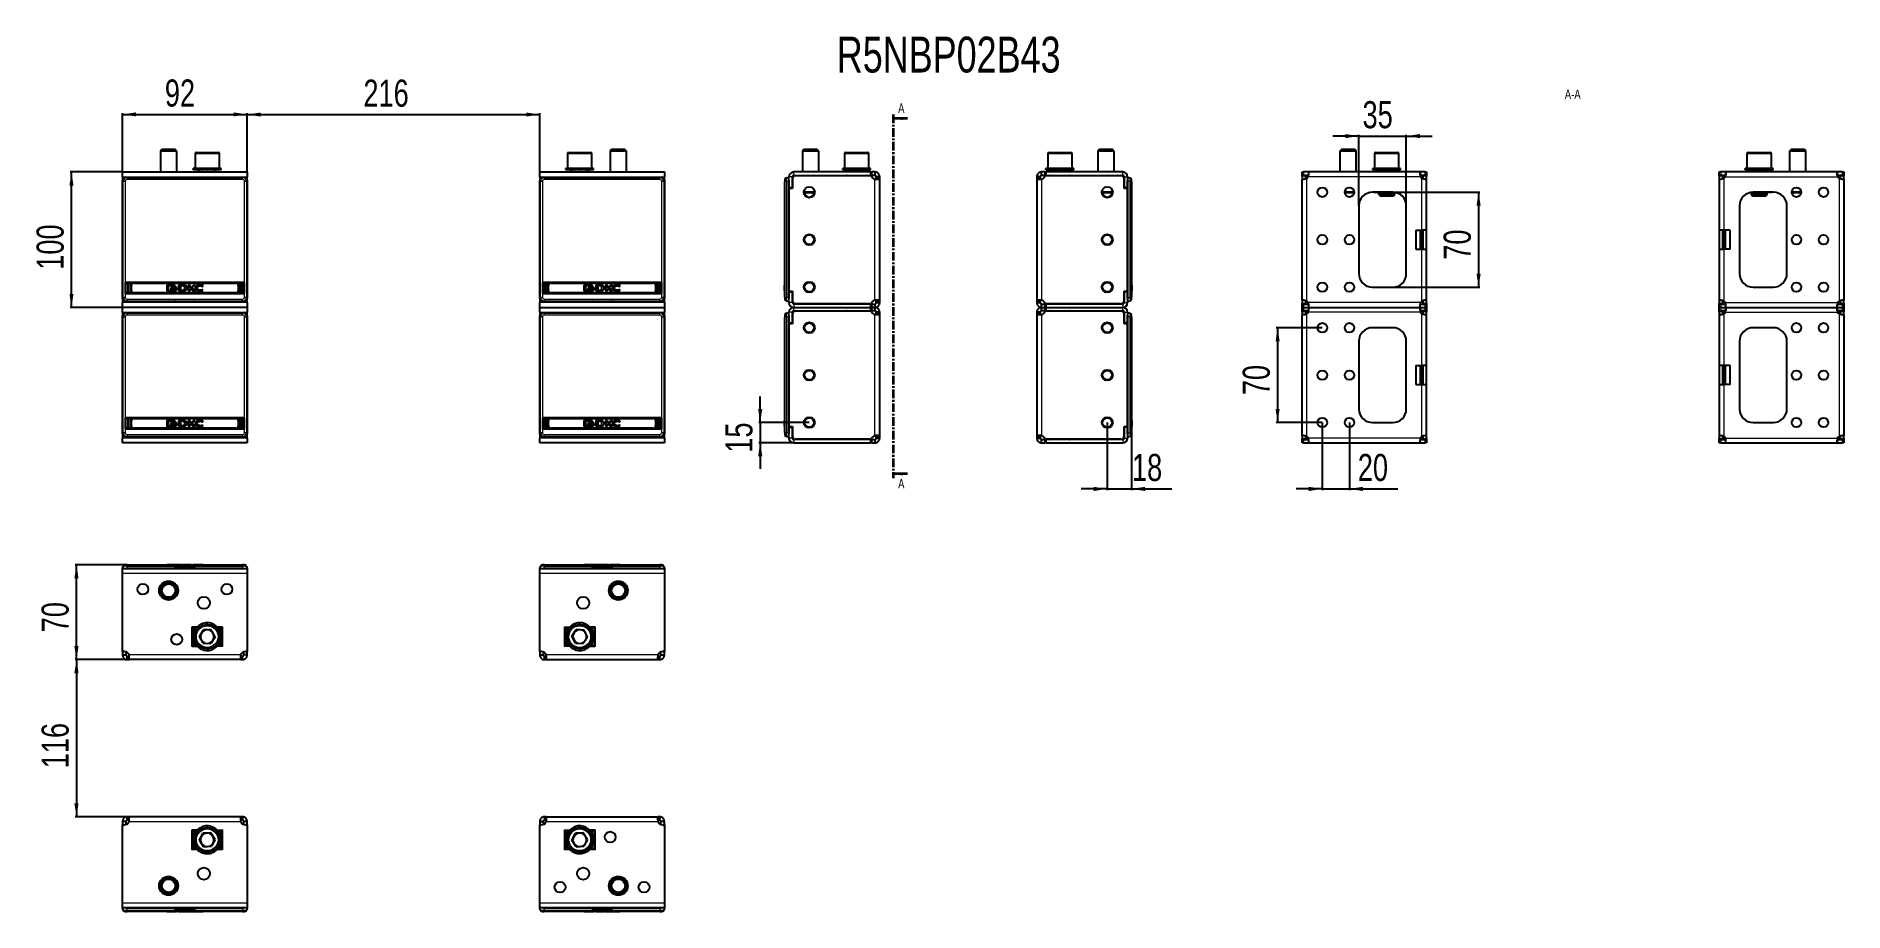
# Model space of a CAD drawing. Header units: millimetres. Extents: x 0 to 1334, y -57 to 590.
import ezdxf

# ---------------------------------------------------------------- set-up
doc = ezdxf.new("R2010")
doc.units = ezdxf.units.MM
doc.linetypes.add('CENTER', pattern=[10.16, 6.35, -1.27, 1.27, -1.27])
doc.layers.add('FORMAT', color=7, linetype='Continuous')
doc.styles.add('SLDTEXTSTYLE0', font='TXT', dxfattribs={"width": 0.75})
doc.dimstyles.new('SLDDIMSTYLE0', dxfattribs={"dimtxt": 20, "dimasz": 10, "dimexe": 0, "dimexo": 0.0625, "dimgap": 5, "dimtad": 2, "dimdec": 1, "dimrnd": 1e-09, "dimzin": 12, "dimdsep": 46, "dimtxsty": 'SLDTEXTSTYLE0', "dimsah": 1, "dimcen": 0.09, "dimadec": 0, "dimazin": 3, "dimtfac": 1, "dimtofl": 0, "dimtmove": 0, "dimatfit": 3, "dimfxl": 0, "dimfrac": 2, "dimtolj": 1, "dimtzin": 12, "dimarcsym": 0})
doc.dimstyles.new('SLDDIMSTYLE1', dxfattribs={"dimtxt": 20, "dimasz": 10, "dimexe": 0, "dimexo": 0.0625, "dimgap": 5, "dimtad": 2, "dimdec": 1, "dimrnd": 1e-09, "dimzin": 12, "dimdsep": 46, "dimtxsty": 'SLDTEXTSTYLE0', "dimsah": 1, "dimcen": 0.09, "dimadec": 0, "dimazin": 3, "dimtfac": 1, "dimtmove": 0, "dimatfit": 0, "dimfxl": 0, "dimfrac": 2, "dimtolj": 1, "dimtzin": 12, "dimarcsym": 0})

msp = doc.modelspace()

# ---------------------------------------------------------------- texts
at = {"color": 7, "linetype": 'Continuous', "char_height": 7, "attachment_point": 1, "style": 'SLDTEXTSTYLE0'}
for insert in [(635.96, 539.97), (635.96, 262.71)]:
    msp.add_mtext('A', dxfattribs=dict(at, insert=insert))
at = {"layer": 'FORMAT', "style": 'SLDTEXTSTYLE0'}
for s, insert, char_height, attachment_point in [('R5NBP02B43', (590.67, 589.3), 26.458, 1), ('A-A', (1133.97, 550.24), 7, 2)]:
    msp.add_mtext(s, dxfattribs=dict(at, insert=insert, char_height=char_height, attachment_point=attachment_point))

# ---------------------------------------------------------------- blocks, each defined once
blk = doc.blocks.new('_D')
at = {"layer": 'FORMAT'}
for p, q in [((63.4, 489.4), (24.7, 489.4)), ((25.7, 389.4), (25.7, 489.4)), ((63.4, 389.4), (24.7, 389.4))]:
    blk.add_line(p, q, dxfattribs=at)
for points in [[(25.7, 489.4), (24.2, 479.4), (27.2, 479.4)], [(25.7, 389.4), (27.2, 399.4), (24.2, 399.4)]]:
    blk.add_solid(points, dxfattribs=at)
at = {"layer": 'FORMAT', "insert": (-0.1, 417.2), "char_height": 20, "attachment_point": 1, "rotation": 90, "style": 'SLDTEXTSTYLE0'}
blk.add_mtext('100', dxfattribs=at)
blk = doc.blocks.new('_D_1')
at = {"layer": 'FORMAT'}
for p, q in [((63.4, 489.4), (63.4, 532.9)), ((63.4, 531.9), (155.4, 531.9)), ((155.4, 489.4), (155.4, 532.9))]:
    blk.add_line(p, q, dxfattribs=at)
for points in [[(63.4, 531.9), (73.4, 530.4), (73.4, 533.4)], [(155.4, 531.9), (145.4, 533.4), (145.4, 530.4)]]:
    blk.add_solid(points, dxfattribs=at)
at = {"layer": 'FORMAT', "insert": (94.6, 557.7), "char_height": 20, "attachment_point": 1, "style": 'SLDTEXTSTYLE0'}
blk.add_mtext('92', dxfattribs=at)
blk = doc.blocks.new('_D_2')
at = {"layer": 'FORMAT'}
for p, q in [((155.4, 489.4), (155.4, 532.8)), ((155.4, 531.8), (371.4, 531.8)), ((371.4, 489.4), (371.4, 532.8))]:
    blk.add_line(p, q, dxfattribs=at)
for points in [[(155.4, 531.8), (165.4, 530.3), (165.4, 533.3)], [(371.4, 531.8), (361.4, 533.3), (361.4, 530.3)]]:
    blk.add_solid(points, dxfattribs=at)
at = {"layer": 'FORMAT', "insert": (241.2, 557.6), "char_height": 20, "attachment_point": 1, "style": 'SLDTEXTSTYLE0'}
blk.add_mtext('216', dxfattribs=at)
blk = doc.blocks.new('_D_3')
at = {"layer": 'FORMAT'}
for p, q in [((534.1, 304.4), (534.1, 323.6)), ((570.3, 304.4), (533.1, 304.4)), ((534.1, 304.4), (534.1, 289.4)), ((558.8, 289.4), (533.1, 289.4)), ((534.1, 289.4), (534.1, 270.2))]:
    blk.add_line(p, q, dxfattribs=at)
for points in [[(534.1, 304.4), (535.7, 314.4), (532.6, 314.4)], [(534.1, 289.4), (532.6, 279.4), (535.7, 279.4)]]:
    blk.add_solid(points, dxfattribs=at)
at = {"layer": 'FORMAT', "insert": (508.4, 282.1), "char_height": 20, "attachment_point": 1, "rotation": 90, "style": 'SLDTEXTSTYLE0'}
blk.add_mtext('15', dxfattribs=at)
blk = doc.blocks.new('_D_4')
at = {"layer": 'FORMAT'}
for p, q in [((790.3, 304.4), (790.3, 254.4)), ((808.3, 299.6), (808.3, 254.4)), ((790.3, 255.4), (771.1, 255.4)), ((790.3, 255.4), (808.3, 255.4)), ((808.3, 255.4), (838.1, 255.4))]:
    blk.add_line(p, q, dxfattribs=at)
for points in [[(790.3, 255.4), (780.3, 256.9), (780.3, 253.8)], [(808.3, 255.4), (818.3, 253.8), (818.3, 256.9)]]:
    blk.add_solid(points, dxfattribs=at)
at = {"layer": 'FORMAT', "insert": (808.6, 281.2), "char_height": 20, "attachment_point": 1, "style": 'SLDTEXTSTYLE0'}
blk.add_mtext('18', dxfattribs=at)
blk = doc.blocks.new('_D_5')
at = {"layer": 'FORMAT'}
for p, q in [((65.3, 199.3), (28.4, 199.3)), ((29.4, 129.3), (29.4, 199.3)), ((68, 129.3), (28.4, 129.3))]:
    blk.add_line(p, q, dxfattribs=at)
for points in [[(29.4, 199.3), (27.8, 189.3), (30.9, 189.3)], [(29.4, 129.3), (30.9, 139.3), (27.8, 139.3)]]:
    blk.add_solid(points, dxfattribs=at)
at = {"layer": 'FORMAT', "insert": (3.6, 149.5), "char_height": 20, "attachment_point": 1, "rotation": 90, "style": 'SLDTEXTSTYLE0'}
blk.add_mtext('70', dxfattribs=at)
blk = doc.blocks.new('_D_6')
at = {"layer": 'FORMAT'}
for p, q in [((68, 129.3), (28.4, 129.3)), ((29.4, 129.3), (29.4, 13.3)), ((68, 13.3), (28.4, 13.3))]:
    blk.add_line(p, q, dxfattribs=at)
for points in [[(29.4, 129.3), (27.8, 119.3), (30.9, 119.3)], [(29.4, 13.3), (30.9, 23.3), (27.8, 23.3)]]:
    blk.add_solid(points, dxfattribs=at)
at = {"layer": 'FORMAT', "insert": (3.6, 49.1), "char_height": 20, "attachment_point": 1, "rotation": 90, "style": 'SLDTEXTSTYLE0'}
blk.add_mtext('116', dxfattribs=at)
blk = doc.blocks.new('_D_7')
at = {"layer": 'FORMAT'}
for p, q in [((1001.1, 474.4), (1065.5, 474.4)), ((1064.5, 474.4), (1064.5, 404.4)), ((1001.1, 404.4), (1065.5, 404.4))]:
    blk.add_line(p, q, dxfattribs=at)
for points in [[(1064.5, 474.4), (1062.9, 464.4), (1066, 464.4)], [(1064.5, 404.4), (1066, 414.4), (1062.9, 414.4)]]:
    blk.add_solid(points, dxfattribs=at)
at = {"layer": 'FORMAT', "insert": (1038.7, 424.6), "char_height": 20, "attachment_point": 1, "rotation": 90, "style": 'SLDTEXTSTYLE0'}
blk.add_mtext('70', dxfattribs=at)
blk = doc.blocks.new('_D_8')
at = {"layer": 'FORMAT'}
for p, q in [((976.1, 515.9), (956.9, 515.9)), ((976.1, 464.4), (976.1, 516.9)), ((976.1, 515.9), (1011.1, 515.9)), ((1011.1, 464.4), (1011.1, 516.9)), ((1011.1, 515.9), (1030.3, 515.9))]:
    blk.add_line(p, q, dxfattribs=at)
for points in [[(976.1, 515.9), (966.1, 517.4), (966.1, 514.4)], [(1011.1, 515.9), (1021.1, 514.4), (1021.1, 517.4)]]:
    blk.add_solid(points, dxfattribs=at)
at = {"layer": 'FORMAT', "insert": (978.8, 541.7), "char_height": 20, "attachment_point": 1, "style": 'SLDTEXTSTYLE0'}
blk.add_mtext('35', dxfattribs=at)
blk = doc.blocks.new('_D_9')
at = {"layer": 'FORMAT'}
for p, q in [((949.1, 304.4), (949.1, 254.4)), ((969.1, 304.4), (969.1, 254.4)), ((949.1, 255.4), (929.9, 255.4)), ((949.1, 255.4), (969.1, 255.4)), ((969.1, 255.4), (1004.8, 255.4))]:
    blk.add_line(p, q, dxfattribs=at)
for points in [[(949.1, 255.4), (939.1, 256.9), (939.1, 253.8)], [(969.1, 255.4), (979.1, 253.8), (979.1, 256.9)]]:
    blk.add_solid(points, dxfattribs=at)
at = {"layer": 'FORMAT', "insert": (975.3, 281.2), "char_height": 20, "attachment_point": 1, "style": 'SLDTEXTSTYLE0'}
blk.add_mtext('20', dxfattribs=at)
blk = doc.blocks.new('_D_10')
at = {"layer": 'FORMAT'}
for p, q in [((949.1, 374.4), (915.1, 374.4)), ((916.1, 374.4), (916.1, 304.4)), ((949.1, 304.4), (915.1, 304.4))]:
    blk.add_line(p, q, dxfattribs=at)
for points in [[(916.1, 374.4), (914.6, 364.4), (917.6, 364.4)], [(916.1, 304.4), (917.6, 314.4), (914.6, 314.4)]]:
    blk.add_solid(points, dxfattribs=at)
at = {"layer": 'FORMAT', "insert": (890.3, 324.6), "char_height": 20, "attachment_point": 1, "rotation": 90, "style": 'SLDTEXTSTYLE0'}
blk.add_mtext('70', dxfattribs=at)

# ---------------------------------------------------------------- dimensions: what is measured, and where the dimension line sits
at = {"layer": 'FORMAT'}
for base, p1, p2, angle, dimstyle, picture, middle in [((155.39, 531.89), (63.39, 489.39), (155.39, 489.39), 0, 'SLDDIMSTYLE0', '_D_1', (109.39, 531.89)), ((371.39, 531.81), (155.39, 489.39), (371.39, 489.39), 0, 'SLDDIMSTYLE0', '_D_2', (263.39, 531.81)), ((25.69, 489.39), (63.39, 389.39), (63.39, 489.39), 90, 'SLDDIMSTYLE0', '_D', (25.69, 439.39)), ((1064.47, 404.39), (1001.11, 474.39), (1001.11, 404.39), 90, 'SLDDIMSTYLE0', '_D_7', (1064.47, 439.39)), ((916.11, 304.39), (949.11, 374.39), (949.11, 304.39), 90, 'SLDDIMSTYLE0', '_D_10', (916.11, 339.39)), ((534.15, 289.39), (570.35, 304.39), (558.85, 289.39), 90, 'SLDDIMSTYLE1', '_D_3', (534.15, 296.89)), ((29.38, 199.29), (67.97, 129.29), (65.29, 199.29), 90, 'SLDDIMSTYLE0', '_D_5', (29.38, 164.29)), ((29.38, 13.29), (67.97, 129.29), (67.97, 13.29), 90, 'SLDDIMSTYLE0', '_D_6', (29.38, 71.29))]:
    dim = msp.add_linear_dim(base=base, p1=p1, p2=p2, angle=angle, dimstyle=dimstyle, dxfattribs=at)
    dim.commit()
    dim.dimension.update_dxf_attribs({"geometry": picture, "text_midpoint": middle, "dimtype": 160})
for base, p1, p2, picture, middle in [((1011.11, 515.89), (976.11, 464.39), (1011.11, 464.39), '_D_8', (993.61, 515.89)), ((808.35, 255.38), (790.35, 304.39), (808.35, 299.64), '_D_4', (823.35, 255.38)), ((969.11, 255.38), (949.11, 304.39), (969.11, 304.39), '_D_9', (990.05, 255.38))]:
    dim = msp.add_linear_dim(base=base, p1=p1, p2=p2, dimstyle='SLDDIMSTYLE1', dxfattribs=at)
    dim.commit()
    dim.dimension.update_dxf_attribs({"geometry": picture, "text_midpoint": middle, "dimtype": 160})

# ---------------------------------------------------------------- linework, layer by layer
at = {"color": 7, "linetype": 'CENTER', "lineweight": 35}
msp.add_line((632.22, 531.87), (632.22, 263.4), dxfattribs=at)
at = {"color": 7, "linetype": 'Continuous', "lineweight": 35}
for p, q in [((642.86, 528.87), (632.22, 528.87)), ((642.86, 266.4), (632.22, 266.4))]:
    msp.add_line(p, q, dxfattribs=at)
at = {"color": 7, "linetype": 'Continuous', "lineweight": 25}
for p, q in [((92.46, 505.89), (91.39, 504.82)), ((91.39, 504.82), (91.39, 489.39)), ((103.39, 504.82), (91.39, 504.82)), ((102.31, 505.89), (92.46, 505.89)), ((103.39, 504.82), (102.31, 505.89)), ((103.39, 489.39), (103.39, 504.82)), ((116.89, 502.89), (116.89, 491.89)), ((117.89, 503.89), (126.31, 503.89)), ((126.31, 503.89), (133.89, 503.89)), ((134.89, 491.89), (134.89, 502.89)), ((391.89, 502.89), (391.89, 491.89)), ((392.89, 503.89), (401.32, 503.89)), ((401.32, 503.89), (408.89, 503.89)), ((409.89, 491.89), (409.89, 502.89)), ((424.46, 505.89), (423.39, 504.82)), ((423.39, 504.82), (423.39, 489.39)), ((435.39, 504.82), (423.39, 504.82)), ((434.31, 505.89), (424.46, 505.89)), ((435.39, 504.82), (434.31, 505.89)), ((435.39, 489.39), (435.39, 504.82)), ((566.42, 505.89), (565.35, 504.82)), ((565.35, 504.82), (565.35, 489.39)), ((577.35, 504.82), (565.35, 504.82)), ((576.27, 505.89), (566.42, 505.89)), ((577.35, 504.82), (576.27, 505.89)), ((577.35, 489.39), (577.35, 504.82)), ((596.35, 502.89), (596.35, 491.89)), ((597.35, 503.89), (613.35, 503.89)), ((613.35, 503.89), (613.35, 503.89)), ((614.35, 491.89), (614.35, 502.89)), ((746.35, 502.89), (746.35, 491.89)), ((747.35, 503.89), (763.35, 503.89)), ((764.35, 491.89), (764.35, 502.89)), ((784.42, 505.89), (783.35, 504.82)), ((783.35, 504.82), (783.35, 489.39)), ((795.35, 504.82), (783.35, 504.82)), ((794.27, 505.89), (784.42, 505.89)), ((795.35, 504.82), (794.27, 505.89)), ((795.35, 489.39), (795.35, 504.82)), ((963.19, 505.89), (962.11, 504.82)), ((962.11, 504.82), (962.11, 489.39)), ((974.11, 504.82), (962.11, 504.82)), ((973.04, 505.89), (963.19, 505.89)), ((974.11, 504.82), (973.04, 505.89)), ((974.11, 489.39), (974.11, 504.82)), ((987.61, 502.89), (987.61, 491.89)), ((988.61, 503.89), (996.43, 503.89)), ((996.43, 503.89), (1004.61, 503.89)), ((1005.61, 491.89), (1005.61, 502.89)), ((1262.61, 502.89), (1262.61, 491.89)), ((1263.61, 503.89), (1271.14, 503.89)), ((1271.14, 503.89), (1279.61, 503.89)), ((1280.61, 491.89), (1280.61, 502.89)), ((1295.19, 505.89), (1294.11, 504.82)), ((1294.11, 504.82), (1294.11, 489.39)), ((1306.11, 504.82), (1294.11, 504.82)), ((1305.04, 505.89), (1295.19, 505.89)), ((1306.11, 504.82), (1305.04, 505.89)), ((1306.11, 489.39), (1306.11, 504.82)), ((63.39, 489.39), (155.39, 489.39)), ((63.39, 485.89), (63.39, 489.39)), ((63.39, 485.89), (63.39, 483.37)), ((63.39, 482.74), (63.39, 483.37)), ((63.39, 396.54), (63.39, 482.74)), ((65.66, 485.64), (66.28, 485.64)), ((66.28, 485.64), (101.89, 485.64)), ((101.89, 485.64), (101.89, 485.51)), ((102.39, 485.37), (116.39, 485.37)), ((115.64, 491.89), (115.64, 490.89)), ((115.64, 491.89), (115.64, 491.64)), ((116.44, 491.89), (115.64, 491.89)), ((115.64, 491.89), (115.64, 491.89)), ((115.64, 490.89), (115.64, 491.14)), ((116.44, 490.89), (115.64, 490.89)), ((115.64, 490.89), (115.64, 490.89)), ((116.44, 491.89), (116.54, 491.89)), ((116.44, 490.89), (116.54, 490.89)), ((116.54, 491.89), (116.54, 491.64)), ((118.67, 491.89), (116.54, 491.89)), ((116.54, 490.89), (116.54, 491.14)), ((118.67, 490.89), (116.54, 490.89)), ((116.89, 485.51), (116.89, 485.64)), ((116.89, 485.64), (152.49, 485.64)), ((118.67, 491.89), (118.85, 491.89)), ((118.67, 490.89), (118.85, 490.89)), ((118.85, 491.89), (118.85, 491.64)), ((122.01, 491.89), (118.85, 491.89)), ((118.85, 490.89), (118.85, 491.14)), ((122.01, 490.89), (118.85, 490.89)), ((119.89, 490.89), (119.89, 489.39)), ((122.01, 491.89), (122.24, 491.89)), ((122.01, 490.89), (122.24, 490.89)), ((122.24, 491.89), (122.24, 491.64)), ((125.94, 491.89), (122.24, 491.89)), ((122.24, 490.89), (122.24, 491.14)), ((125.94, 490.89), (122.24, 490.89)), ((125.94, 491.89), (126.03, 491.89)), ((125.94, 490.89), (126.11, 490.89)), ((126.11, 490.89), (126.19, 490.89)), ((126.15, 491.89), (126.19, 491.89)), ((126.19, 491.89), (126.19, 491.64)), ((129.86, 491.89), (126.19, 491.89)), ((126.19, 490.89), (126.19, 491.14)), ((129.86, 490.89), (126.19, 490.89)), ((129.86, 491.89), (130.09, 491.89)), ((129.86, 490.89), (130.09, 490.89)), ((130.09, 491.89), (130.09, 491.64)), ((133.17, 491.89), (130.09, 491.89)), ((130.09, 490.89), (130.09, 491.14)), ((133.17, 490.89), (130.09, 490.89)), ((131.89, 489.39), (131.89, 490.89)), ((133.17, 491.89), (133.34, 491.89)), ((133.17, 490.89), (133.34, 490.89)), ((133.34, 491.89), (133.34, 491.64)), ((135.38, 491.89), (133.34, 491.89)), ((133.34, 490.89), (133.34, 491.14)), ((135.38, 490.89), (133.34, 490.89)), ((135.38, 491.89), (135.47, 491.89)), ((135.38, 490.89), (135.47, 490.89)), ((135.47, 491.89), (135.47, 491.64)), ((136.14, 491.89), (135.47, 491.89)), ((135.47, 490.89), (135.47, 491.14)), ((136.14, 490.89), (135.47, 490.89)), ((136.14, 490.89), (136.14, 491.89)), ((152.49, 485.64), (153.11, 485.64)), ((155.39, 489.39), (155.39, 485.89)), ((155.39, 483.37), (155.39, 485.89)), ((155.39, 483.37), (155.39, 482.74)), ((155.39, 482.74), (155.39, 396.54)), ((371.39, 485.89), (371.39, 489.39)), ((371.39, 489.39), (463.39, 489.39)), ((371.39, 485.89), (371.39, 483.37)), ((371.39, 482.74), (371.39, 483.37)), ((371.39, 396.54), (371.39, 482.74)), ((373.66, 485.64), (374.28, 485.64)), ((374.28, 485.64), (409.89, 485.64)), ((390.64, 491.89), (390.64, 490.89)), ((390.64, 491.89), (390.64, 491.64)), ((391.45, 491.89), (390.64, 491.89)), ((390.64, 491.89), (390.64, 491.89)), ((390.64, 490.89), (390.64, 491.14)), ((391.45, 490.89), (390.64, 490.89)), ((390.64, 490.89), (390.64, 490.89)), ((391.45, 491.89), (391.56, 491.89)), ((391.45, 490.89), (391.56, 490.89)), ((391.56, 491.89), (391.56, 491.64)), ((393.71, 491.89), (391.56, 491.89)), ((391.56, 490.89), (391.56, 491.14)), ((393.71, 490.89), (391.56, 490.89)), ((393.71, 491.89), (393.89, 491.89)), ((393.71, 490.89), (393.89, 490.89)), ((393.89, 491.89), (393.89, 491.64)), ((397.06, 491.89), (393.89, 491.89)), ((393.89, 490.89), (393.89, 491.14)), ((397.06, 490.89), (393.89, 490.89)), ((394.89, 490.89), (394.89, 489.39)), ((397.06, 491.89), (397.29, 491.89)), ((397.06, 490.89), (397.29, 490.89)), ((397.29, 491.89), (397.29, 491.64)), ((400.99, 491.89), (397.29, 491.89)), ((397.29, 490.89), (397.29, 491.14)), ((400.99, 490.89), (397.29, 490.89)), ((400.99, 491.89), (401.18, 491.89)), ((400.99, 491.89), (401.07, 491.89)), ((400.99, 490.89), (401.15, 490.89)), ((401.15, 490.89), (401.23, 490.89)), ((401.19, 491.89), (401.23, 491.89)), ((401.23, 491.89), (401.23, 491.64)), ((404.9, 491.89), (401.23, 491.89)), ((401.23, 490.89), (401.23, 491.14)), ((404.9, 490.89), (401.23, 490.89)), ((404.9, 491.89), (405.13, 491.89)), ((404.9, 490.89), (405.13, 490.89)), ((405.13, 491.89), (405.13, 491.64)), ((408.2, 491.89), (405.13, 491.89)), ((405.13, 490.89), (405.13, 491.14)), ((408.2, 490.89), (405.13, 490.89)), ((406.89, 489.39), (406.89, 490.89)), ((408.2, 491.89), (408.38, 491.89)), ((408.2, 490.89), (408.38, 490.89)), ((408.38, 491.89), (408.38, 491.64)), ((410.39, 491.89), (408.38, 491.89)), ((408.38, 490.89), (408.38, 491.14)), ((410.39, 490.89), (408.38, 490.89)), ((409.89, 485.64), (409.89, 485.51)), ((410.39, 491.89), (410.48, 491.89)), ((410.39, 490.89), (410.48, 490.89)), ((410.39, 485.37), (424.39, 485.37)), ((410.48, 491.89), (410.48, 491.64)), ((411.14, 491.89), (410.48, 491.89)), ((410.48, 490.89), (410.48, 491.14)), ((411.14, 490.89), (410.48, 490.89)), ((411.14, 490.89), (411.14, 491.89)), ((424.89, 485.51), (424.89, 485.64)), ((424.89, 485.64), (460.49, 485.64)), ((460.49, 485.64), (461.11, 485.64)), ((463.39, 489.39), (463.39, 485.89)), ((463.39, 483.37), (463.39, 485.89)), ((463.39, 483.37), (463.39, 482.74)), ((463.39, 482.74), (463.39, 396.54)), ((552.35, 483.74), (552.35, 482.29)), ((552.35, 407.84), (552.35, 482.29)), ((553.46, 485.19), (555.15, 485.64)), ((555.15, 485.64), (555.35, 485.64)), ((555.15, 482.74), (555.15, 396.54)), ((555.35, 477.94), (555.35, 485.89)), ((555.35, 483.37), (555.35, 395.92)), ((557.85, 477.94), (557.85, 485.89)), ((557.95, 484.29), (557.95, 477.29)), ((615.45, 489.39), (558.85, 489.39)), ((558.85, 486.89), (615.45, 486.89)), ((560.45, 486.79), (615.43, 486.79)), ((561.1, 486.89), (561.1, 486.79)), ((561.39, 486.89), (561.39, 486.79)), ((563.08, 486.89), (563.08, 486.79)), ((566.03, 486.89), (566.03, 486.79)), ((569.78, 486.89), (569.78, 486.79)), ((573.78, 486.89), (573.78, 486.79)), ((577.4, 486.89), (577.4, 486.79)), ((580.11, 486.89), (580.11, 486.79)), ((581.48, 486.89), (581.48, 486.79)), ((581.6, 486.79), (581.6, 486.89)), ((595.1, 491.89), (595.1, 490.89)), ((595.1, 491.89), (595.11, 491.89)), ((595.1, 490.89), (595.11, 490.89)), ((595.11, 491.89), (595.11, 491.64)), ((595.94, 491.89), (595.11, 491.89)), ((595.11, 490.89), (595.11, 491.14)), ((595.94, 490.89), (595.11, 490.89)), ((595.94, 491.89), (596.04, 491.89)), ((595.94, 490.89), (596.04, 490.89)), ((596.04, 491.89), (596.04, 491.64)), ((598.21, 491.89), (596.04, 491.89)), ((596.04, 490.89), (596.04, 491.14)), ((598.21, 490.89), (596.04, 490.89)), ((598.21, 491.89), (598.39, 491.89)), ((598.21, 490.89), (598.39, 490.89)), ((598.39, 491.89), (598.39, 491.64)), ((601.56, 491.89), (598.39, 491.89)), ((598.39, 490.89), (598.39, 491.14)), ((601.56, 490.89), (598.39, 490.89)), ((599.35, 490.89), (599.35, 489.39)), ((601.56, 491.89), (601.8, 491.89)), ((601.56, 490.89), (601.8, 490.89)), ((601.8, 491.89), (601.8, 491.64)), ((605.5, 491.89), (601.8, 491.89)), ((601.8, 490.89), (601.8, 491.14)), ((605.5, 490.89), (601.8, 490.89)), ((605.49, 491.89), (605.74, 491.89)), ((605.5, 491.89), (605.57, 491.89)), ((605.5, 490.89), (605.65, 490.89)), ((605.65, 490.89), (605.75, 490.89)), ((605.7, 491.89), (605.75, 491.89)), ((605.75, 491.89), (605.75, 491.64)), ((609.41, 491.89), (605.75, 491.89)), ((605.75, 490.89), (605.75, 491.14)), ((609.41, 490.89), (605.75, 490.89)), ((609.41, 491.89), (609.63, 491.89)), ((609.41, 490.89), (609.63, 490.89)), ((609.63, 491.89), (609.63, 491.64)), ((612.7, 491.89), (609.63, 491.89)), ((609.63, 490.89), (609.63, 491.14)), ((612.7, 490.89), (609.63, 490.89)), ((611.35, 489.39), (611.35, 490.89)), ((612.7, 491.89), (612.87, 491.89)), ((612.7, 490.89), (612.87, 490.89)), ((612.87, 491.89), (612.87, 491.64)), ((614.87, 491.89), (612.87, 491.89)), ((612.87, 490.89), (612.87, 491.14)), ((614.87, 490.89), (612.87, 490.89)), ((614.87, 491.89), (614.96, 491.89)), ((614.87, 490.89), (614.96, 490.89)), ((614.96, 491.89), (614.96, 491.64)), ((615.6, 491.89), (614.96, 491.89)), ((614.96, 490.89), (614.96, 491.14)), ((615.6, 490.89), (614.96, 490.89)), ((615.45, 489.39), (616.45, 489.39)), ((616.45, 486.89), (615.45, 486.89)), ((615.6, 490.89), (615.6, 491.89)), ((618.85, 489.39), (616.44, 489.39)), ((618.85, 486.89), (616.44, 486.89)), ((616.45, 486.89), (616.45, 489.39)), ((618.85, 489.39), (618.85, 486.89)), ((622.35, 485.89), (619.85, 485.89)), ((619.85, 484.67), (619.85, 485.89)), ((622.35, 484.67), (619.85, 484.67)), ((622.35, 484.67), (622.35, 485.89)), ((622.35, 394.11), (622.35, 484.67)), ((740.85, 485.89), (738.35, 485.89)), ((738.35, 485.89), (738.35, 484.67)), ((740.85, 484.67), (738.35, 484.67)), ((738.35, 484.67), (738.35, 394.11)), ((740.85, 485.89), (740.85, 484.67)), ((741.85, 486.89), (741.85, 489.39)), ((744.26, 489.39), (741.85, 489.39)), ((744.26, 486.89), (741.85, 486.89)), ((744.25, 489.39), (744.25, 486.89)), ((744.25, 489.39), (745.25, 489.39)), ((745.25, 486.89), (744.25, 486.89)), ((745.1, 491.89), (745.1, 490.89)), ((745.1, 491.89), (745.1, 491.64)), ((745.9, 491.89), (745.1, 491.89)), ((745.1, 491.89), (745.1, 491.89)), ((745.1, 490.89), (745.1, 491.14)), ((745.9, 490.89), (745.1, 490.89)), ((745.1, 490.89), (745.1, 490.89)), ((801.85, 489.39), (745.25, 489.39)), ((745.25, 486.89), (801.85, 486.89)), ((745.27, 486.79), (800.25, 486.79)), ((745.9, 491.89), (746, 491.89)), ((745.9, 490.89), (746, 490.89)), ((746, 491.89), (746, 491.64)), ((748.14, 491.89), (746, 491.89)), ((746, 490.89), (746, 491.14)), ((748.14, 490.89), (746, 490.89)), ((748.14, 491.89), (748.32, 491.89)), ((748.14, 490.89), (748.32, 490.89)), ((748.32, 491.89), (748.32, 491.64)), ((751.48, 491.89), (748.32, 491.89)), ((748.32, 490.89), (748.32, 491.14)), ((751.48, 490.89), (748.32, 490.89)), ((749.35, 490.89), (749.35, 489.39)), ((751.48, 491.89), (751.71, 491.89)), ((751.48, 490.89), (751.71, 490.89)), ((751.71, 491.89), (751.71, 491.64)), ((755.4, 491.89), (751.71, 491.89)), ((751.71, 490.89), (751.71, 491.14)), ((755.4, 490.89), (751.71, 490.89)), ((755.4, 491.89), (755.49, 491.89)), ((755.4, 490.89), (755.58, 490.89)), ((755.58, 490.89), (755.65, 490.89)), ((755.61, 491.89), (755.65, 491.89)), ((755.65, 491.89), (755.65, 491.64)), ((759.32, 491.89), (755.65, 491.89)), ((755.65, 490.89), (755.65, 491.14)), ((759.32, 490.89), (755.65, 490.89)), ((759.32, 491.89), (759.55, 491.89)), ((759.32, 490.89), (759.55, 490.89)), ((759.55, 491.89), (759.55, 491.64)), ((762.63, 491.89), (759.55, 491.89)), ((759.55, 490.89), (759.55, 491.14)), ((762.63, 490.89), (759.55, 490.89)), ((761.35, 489.39), (761.35, 490.89)), ((762.63, 491.89), (762.81, 491.89)), ((762.63, 490.89), (762.81, 490.89)), ((762.81, 491.89), (762.81, 491.64)), ((764.84, 491.89), (762.81, 491.89)), ((762.81, 490.89), (762.81, 491.14)), ((764.84, 490.89), (762.81, 490.89)), ((764.84, 491.89), (764.93, 491.89)), ((764.84, 490.89), (764.93, 490.89)), ((764.93, 491.89), (764.93, 491.64)), ((765.6, 491.89), (764.93, 491.89)), ((764.93, 490.89), (764.93, 491.14)), ((765.6, 490.89), (764.93, 490.89)), ((765.6, 490.89), (765.6, 491.89)), ((779.1, 486.89), (779.1, 486.79)), ((779.39, 486.89), (779.39, 486.79)), ((781.08, 486.89), (781.08, 486.79)), ((784.03, 486.89), (784.03, 486.79)), ((787.78, 486.89), (787.78, 486.79)), ((791.78, 486.89), (791.78, 486.79)), ((795.4, 486.89), (795.4, 486.79)), ((798.11, 486.89), (798.11, 486.79)), ((799.48, 486.89), (799.48, 486.79)), ((799.6, 486.79), (799.6, 486.89)), ((802.75, 477.29), (802.75, 484.29)), ((802.85, 485.89), (802.85, 477.94)), ((805.35, 485.89), (805.35, 477.94)), ((805.35, 485.64), (805.55, 485.64)), ((805.35, 395.92), (805.35, 483.37)), ((805.55, 485.64), (807.24, 485.19)), ((805.55, 396.54), (805.55, 482.74)), ((808.35, 482.29), (808.35, 483.74)), ((808.35, 482.29), (808.35, 407.84)), ((934.11, 486.89), (934.11, 489.39)), ((934.11, 489.39), (935.22, 489.39)), ((935.22, 486.89), (934.11, 486.89)), ((934.11, 486.89), (934.11, 486.79)), ((934.11, 486.79), (936.61, 486.79)), ((934.11, 486.18), (934.11, 486.79)), ((934.11, 486.18), (934.11, 484.12)), ((934.11, 394.67), (934.11, 484.12)), ((934.11, 484.12), (935.2, 484.12)), ((938.94, 489.39), (935.22, 489.39)), ((938.94, 486.89), (935.22, 486.89)), ((936.61, 486.79), (936.61, 486.18)), ((936.61, 486.18), (936.61, 484.36)), ((1021.28, 489.39), (938.94, 489.39)), ((938.94, 489.39), (938.94, 487.18)), ((986.36, 491.89), (986.36, 490.89)), ((986.36, 491.89), (986.37, 491.89)), ((986.36, 490.89), (986.37, 490.89)), ((986.37, 491.89), (986.37, 491.64)), ((987.2, 491.89), (986.37, 491.89)), ((986.37, 490.89), (986.37, 491.14)), ((987.2, 490.89), (986.37, 490.89)), ((987.2, 491.89), (987.3, 491.89)), ((987.2, 490.89), (987.3, 490.89)), ((987.3, 491.89), (987.3, 491.64)), ((989.47, 491.89), (987.3, 491.89)), ((987.3, 490.89), (987.3, 491.14)), ((989.47, 490.89), (987.3, 490.89)), ((989.47, 491.89), (989.65, 491.89)), ((989.47, 490.89), (989.65, 490.89)), ((989.65, 491.89), (989.65, 491.64)), ((992.82, 491.89), (989.65, 491.89)), ((989.65, 490.89), (989.65, 491.14)), ((992.82, 490.89), (989.65, 490.89)), ((990.61, 490.89), (990.61, 489.39)), ((992.82, 491.89), (993.06, 491.89)), ((992.82, 490.89), (993.06, 490.89)), ((993.06, 491.89), (993.06, 491.64)), ((996.76, 491.89), (993.06, 491.89)), ((993.06, 490.89), (993.06, 491.14)), ((996.76, 490.89), (993.06, 490.89)), ((996.76, 491.89), (996.83, 491.89)), ((996.76, 490.89), (996.91, 490.89)), ((996.91, 490.89), (997.01, 490.89)), ((996.96, 491.89), (997.01, 491.89)), ((997.01, 491.89), (997.01, 491.64)), ((1000.67, 491.89), (997.01, 491.89)), ((997.01, 490.89), (997.01, 491.14)), ((1000.67, 490.89), (997.01, 490.89)), ((1000.67, 491.89), (1000.9, 491.89)), ((1000.67, 490.89), (1000.9, 490.89)), ((1000.9, 491.89), (1000.9, 491.64)), ((1003.96, 491.89), (1000.9, 491.89)), ((1000.9, 490.89), (1000.9, 491.14)), ((1003.96, 490.89), (1000.9, 490.89)), ((1002.61, 489.39), (1002.61, 490.89)), ((1003.96, 491.89), (1004.13, 491.89)), ((1003.96, 490.89), (1004.13, 490.89)), ((1004.13, 491.89), (1004.13, 491.64)), ((1006.14, 491.89), (1004.13, 491.89)), ((1004.13, 490.89), (1004.13, 491.14)), ((1006.14, 490.89), (1004.13, 490.89)), ((1006.14, 491.89), (1006.23, 491.89)), ((1006.14, 490.89), (1006.23, 490.89)), ((1006.23, 491.89), (1006.23, 491.64)), ((1006.86, 491.89), (1006.23, 491.89)), ((1006.23, 490.89), (1006.23, 491.14)), ((1006.86, 490.89), (1006.23, 490.89)), ((1006.86, 490.89), (1006.86, 491.89)), ((1021.28, 489.39), (1021.28, 486.89)), ((1025, 489.39), (1021.28, 489.39)), ((1025, 486.89), (1021.28, 486.89)), ((1023.61, 486.79), (1026.11, 486.79)), ((1023.61, 486.18), (1023.61, 486.79)), ((1023.61, 484.34), (1023.61, 486.18)), ((1025, 489.39), (1026.11, 489.39)), ((1026.11, 486.89), (1025, 486.89)), ((1026.11, 489.39), (1026.11, 486.89)), ((1026.11, 486.79), (1026.11, 486.89)), ((1026.11, 486.79), (1026.11, 486.18)), ((1026.11, 484.12), (1026.11, 486.18)), ((1026.11, 446.39), (1026.11, 484.12)), ((1242.11, 486.89), (1242.11, 489.39)), ((1242.11, 489.39), (1243.22, 489.39)), ((1243.22, 486.89), (1242.11, 486.89)), ((1242.11, 486.89), (1242.11, 486.79)), ((1242.11, 486.79), (1244.61, 486.79)), ((1242.11, 486.18), (1242.11, 486.79)), ((1242.11, 486.18), (1242.11, 484.12)), ((1242.11, 484.12), (1243.2, 484.12)), ((1242.11, 484.12), (1242.11, 446.39)), ((1246.94, 489.39), (1243.22, 489.39)), ((1246.94, 486.89), (1243.22, 486.89)), ((1244.61, 486.79), (1244.61, 486.18)), ((1244.61, 486.18), (1244.61, 484.36)), ((1329.28, 489.39), (1246.94, 489.39)), ((1246.94, 489.39), (1246.94, 487.18)), ((1261.36, 491.89), (1261.36, 490.89)), ((1261.36, 491.89), (1261.37, 491.89)), ((1261.36, 490.89), (1261.37, 490.89)), ((1261.37, 491.89), (1261.37, 491.64)), ((1262.2, 491.89), (1261.37, 491.89)), ((1261.37, 490.89), (1261.37, 491.14)), ((1262.2, 490.89), (1261.37, 490.89)), ((1262.2, 491.89), (1262.3, 491.89)), ((1262.2, 490.89), (1262.3, 490.89)), ((1262.3, 491.89), (1262.3, 491.64)), ((1264.46, 491.89), (1262.3, 491.89)), ((1262.3, 490.89), (1262.3, 491.14)), ((1264.46, 490.89), (1262.3, 490.89)), ((1264.46, 491.89), (1264.64, 491.89)), ((1264.46, 490.89), (1264.64, 490.89)), ((1264.64, 491.89), (1264.64, 491.64)), ((1267.82, 491.89), (1264.64, 491.89)), ((1264.64, 490.89), (1264.64, 491.14)), ((1267.82, 490.89), (1264.64, 490.89)), ((1265.61, 490.89), (1265.61, 489.39)), ((1267.82, 491.89), (1268.05, 491.89)), ((1267.82, 490.89), (1268.05, 490.89)), ((1268.05, 491.89), (1268.05, 491.64)), ((1271.75, 491.89), (1268.05, 491.89)), ((1268.05, 490.89), (1268.05, 491.14)), ((1271.75, 490.89), (1268.05, 490.89)), ((1271.75, 491.89), (1271.83, 491.89)), ((1271.75, 490.89), (1271.91, 490.89)), ((1271.91, 490.89), (1272, 490.89)), ((1271.95, 491.89), (1272, 491.89)), ((1272, 491.89), (1272, 491.64)), ((1275.66, 491.89), (1272, 491.89)), ((1272, 490.89), (1272, 491.14)), ((1275.66, 490.89), (1272, 490.89)), ((1275.66, 491.89), (1275.89, 491.89)), ((1275.66, 490.89), (1275.89, 490.89)), ((1275.89, 491.89), (1275.89, 491.64)), ((1278.96, 491.89), (1275.89, 491.89)), ((1275.89, 490.89), (1275.89, 491.14)), ((1278.96, 490.89), (1275.89, 490.89)), ((1277.61, 489.39), (1277.61, 490.89)), ((1278.96, 491.89), (1279.13, 491.89)), ((1278.96, 490.89), (1279.13, 490.89)), ((1279.13, 491.89), (1279.13, 491.64)), ((1281.13, 491.89), (1279.13, 491.89)), ((1279.13, 490.89), (1279.13, 491.14)), ((1281.13, 490.89), (1279.13, 490.89)), ((1281.13, 491.89), (1281.22, 491.89)), ((1281.13, 490.89), (1281.22, 490.89)), ((1281.22, 491.89), (1281.22, 491.64)), ((1281.86, 491.89), (1281.22, 491.89)), ((1281.22, 490.89), (1281.22, 491.14)), ((1281.86, 490.89), (1281.22, 490.89)), ((1281.86, 490.89), (1281.86, 491.89)), ((1329.28, 486.89), (1329.28, 489.39)), ((1333, 489.39), (1329.28, 489.39)), ((1333, 486.89), (1329.28, 486.89)), ((1331.61, 486.79), (1334.11, 486.79)), ((1331.61, 486.18), (1331.61, 486.79)), ((1331.61, 484.34), (1331.61, 486.18)), ((1333, 489.39), (1334.11, 489.39)), ((1334.11, 486.89), (1333, 486.89)), ((1334.11, 489.39), (1334.11, 486.89)), ((1334.11, 486.79), (1334.11, 486.89)), ((1334.11, 486.79), (1334.11, 486.18)), ((1334.11, 484.12), (1334.11, 486.18)), ((1334.11, 484.12), (1334.11, 394.67)), ((555.35, 477.94), (557.85, 477.94)), ((555.35, 401.49), (555.35, 477.29)), ((557.95, 477.29), (555.35, 477.29)), ((557.95, 478.87), (557.85, 478.66)), ((574.32, 473.89), (566.38, 473.89)), ((794.32, 473.89), (786.38, 473.89)), ((802.75, 478.87), (802.85, 478.66)), ((805.35, 477.29), (802.75, 477.29)), ((805.35, 477.94), (802.85, 477.94)), ((805.35, 477.29), (805.35, 401.49)), ((972.58, 473.89), (965.65, 473.89)), ((1001.11, 474.39), (986.11, 474.39)), ((987.78, 474.29), (987.76, 474.29)), ((987.78, 474.29), (987.78, 474.29)), ((987.88, 474.29), (987.78, 474.29)), ((987.88, 474.39), (987.88, 474.29)), ((991.14, 474.29), (987.88, 474.29)), ((990.61, 474.29), (990.61, 472.97)), ((990.61, 472.97), (991.69, 471.89)), ((990.61, 472.97), (996.47, 472.97)), ((991.14, 474.29), (993.04, 474.29)), ((991.69, 471.89), (996.5, 471.89)), ((993.59, 474.29), (993.04, 474.29)), ((999.63, 474.29), (993.59, 474.29)), ((996.47, 472.97), (1002.61, 472.97)), ((996.5, 471.89), (1001.54, 471.89)), ((1000.19, 474.29), (999.63, 474.29)), ((1000.19, 474.29), (1002.09, 474.29)), ((1001.54, 471.89), (1002.61, 472.97)), ((1002.52, 474.29), (1002.09, 474.29)), ((1002.61, 472.97), (1002.61, 474.28)), ((1265.61, 474.28), (1265.61, 472.97)), ((1265.61, 472.97), (1266.69, 471.89)), ((1265.61, 472.97), (1271.26, 472.97)), ((1266.14, 474.29), (1265.7, 474.29)), ((1266.14, 474.29), (1268.04, 474.29)), ((1266.69, 471.89), (1271.32, 471.89)), ((1282.11, 474.39), (1267.11, 474.39)), ((1268.59, 474.29), (1268.04, 474.29)), ((1274.63, 474.29), (1268.59, 474.29)), ((1271.26, 472.97), (1277.61, 472.97)), ((1271.32, 471.89), (1276.54, 471.89)), ((1275.19, 474.29), (1274.63, 474.29)), ((1275.19, 474.29), (1277.09, 474.29)), ((1276.54, 471.89), (1277.61, 472.97)), ((1280.34, 474.29), (1277.09, 474.29)), ((1277.61, 472.97), (1277.61, 474.29)), ((1280.34, 474.29), (1280.34, 474.39)), ((1280.44, 474.29), (1280.34, 474.29)), ((1280.46, 474.29), (1280.44, 474.29)), ((1280.44, 474.29), (1280.44, 474.29)), ((1302.58, 473.89), (1295.65, 473.89)), ((976.11, 464.39), (976.11, 414.39)), ((1011.11, 414.39), (1011.11, 464.39)), ((1257.11, 464.39), (1257.11, 414.39)), ((1292.11, 414.39), (1292.11, 464.39)), ((1018.11, 446.39), (1022.61, 446.39)), ((1018.11, 446.39), (1018.11, 432.39)), ((1026.11, 446.39), (1022.61, 446.39)), ((1023.61, 432.39), (1023.61, 446.39)), ((1026.11, 432.39), (1026.11, 446.39)), ((1245.61, 446.39), (1242.11, 446.39)), ((1242.11, 446.39), (1242.11, 432.39)), ((1244.61, 446.39), (1244.61, 432.39)), ((1250.11, 446.39), (1245.61, 446.39)), ((1250.11, 432.39), (1250.11, 446.39)), ((1018.11, 432.39), (1022.61, 432.39)), ((1022.61, 432.39), (1026.11, 432.39)), ((1026.11, 394.67), (1026.11, 432.39)), ((1242.11, 432.39), (1245.61, 432.39)), ((1242.11, 432.39), (1242.11, 394.67)), ((1250.11, 432.39), (1245.61, 432.39)), ((65.29, 407.84), (65.29, 399.64)), ((153.48, 407.84), (65.29, 407.84)), ((65.79, 400.34), (65.79, 407.14)), ((65.99, 407.34), (67.09, 407.34)), ((67.29, 407.14), (67.29, 400.34)), ((67.79, 400.34), (67.79, 407.14)), ((67.99, 407.34), (69.09, 407.34)), ((69.29, 407.14), (69.29, 400.34)), ((69.79, 402.14), (69.79, 405.34)), ((71.79, 407.34), (146.98, 407.34)), ((95.96, 405.4), (95.96, 402.08)), ((101.64, 405.84), (96.39, 405.84)), ((96.39, 401.64), (101.64, 401.64)), ((97.37, 405.51), (101.54, 405.51)), ((97.37, 401.97), (97.37, 405.51)), ((99.83, 401.96), (97.37, 401.97)), ((99.11, 403.83), (99.11, 403.38)), ((99.11, 403.11), (99.11, 402.65)), ((101.54, 405.51), (101.54, 405.12)), ((101.54, 405.12), (102.07, 405.12)), ((102.07, 405.12), (102.07, 405.4)), ((103.56, 403.27), (103.56, 403.72)), ((103.56, 402.54), (103.56, 403.01)), ((107.53, 405.86), (104.7, 405.84)), ((104.7, 405.84), (104.7, 401.64)), ((104.7, 401.64), (107.39, 401.65)), ((107.32, 405.28), (106.28, 405.26)), ((106.28, 405.26), (106.28, 402.16)), ((106.28, 402.16), (107.23, 402.18)), ((107.39, 401.65), (107.4, 401.65)), ((107.4, 401.65), (107.42, 401.65)), ((111.81, 405.84), (111.81, 401.64)), ((113.3, 405.84), (111.81, 405.84)), ((111.81, 401.64), (113.32, 401.64)), ((113.3, 403.87), (113.3, 405.84)), ((115.97, 405.84), (113.3, 403.87)), ((113.32, 403.41), (115.33, 401.64)), ((113.32, 401.64), (113.32, 403.41)), ((114.56, 403.98), (117.1, 405.84)), ((117.16, 401.64), (114.56, 403.98)), ((115.33, 401.64), (117.16, 401.64)), ((117.1, 405.84), (115.97, 405.84)), ((122.37, 404.82), (122.56, 404.82)), ((122.55, 401.88), (122.73, 402.42)), ((122.56, 404.82), (122.81, 405.55)), ((122.73, 402.42), (122.58, 402.42)), ((148.98, 402.14), (148.98, 405.34)), ((149.48, 407.14), (149.48, 400.34)), ((149.68, 407.34), (150.78, 407.34)), ((150.98, 400.34), (150.98, 407.14)), ((151.48, 407.14), (151.48, 400.34)), ((151.68, 407.34), (152.78, 407.34)), ((152.98, 400.34), (152.98, 407.14)), ((153.48, 399.64), (153.48, 407.84)), ((461.48, 407.84), (373.29, 407.84)), ((373.29, 407.84), (373.29, 399.64)), ((373.79, 400.34), (373.79, 407.14)), ((373.99, 407.34), (375.09, 407.34)), ((375.29, 407.14), (375.29, 400.34)), ((375.79, 400.34), (375.79, 407.14)), ((375.99, 407.34), (377.09, 407.34)), ((377.29, 407.14), (377.29, 400.34)), ((377.79, 402.14), (377.79, 405.34)), ((379.79, 407.34), (454.98, 407.34)), ((403.96, 405.4), (403.96, 402.08)), ((409.64, 405.84), (404.39, 405.84)), ((404.39, 401.64), (409.64, 401.64)), ((405.37, 405.51), (409.54, 405.51)), ((405.37, 401.97), (405.37, 405.51)), ((407.83, 401.96), (405.37, 401.97)), ((407.11, 403.83), (407.11, 403.38)), ((407.11, 403.11), (407.11, 402.65)), ((409.54, 405.51), (409.54, 405.12)), ((409.54, 405.12), (410.07, 405.12)), ((410.07, 405.12), (410.07, 405.4)), ((411.56, 403.27), (411.56, 403.72)), ((411.56, 402.54), (411.56, 403.01)), ((415.53, 405.86), (412.7, 405.84)), ((412.7, 405.84), (412.7, 401.64)), ((412.7, 401.64), (415.39, 401.65)), ((415.32, 405.28), (414.28, 405.26)), ((414.28, 405.26), (414.28, 402.16)), ((414.28, 402.16), (415.23, 402.18)), ((415.39, 401.65), (415.4, 401.65)), ((415.4, 401.65), (415.42, 401.65)), ((419.81, 405.84), (419.81, 401.64)), ((421.3, 405.84), (419.81, 405.84)), ((419.81, 401.64), (421.32, 401.64)), ((421.3, 403.87), (421.3, 405.84)), ((423.97, 405.84), (421.3, 403.87)), ((421.32, 403.41), (423.33, 401.64)), ((421.32, 401.64), (421.32, 403.41)), ((422.56, 403.98), (425.1, 405.84)), ((425.16, 401.64), (422.56, 403.98)), ((423.33, 401.64), (425.16, 401.64)), ((425.1, 405.84), (423.97, 405.84)), ((430.37, 404.82), (430.56, 404.82)), ((430.55, 401.88), (430.73, 402.42)), ((430.56, 404.82), (430.81, 405.55)), ((430.73, 402.42), (430.58, 402.42)), ((456.98, 402.14), (456.98, 405.34)), ((457.48, 407.14), (457.48, 400.34)), ((457.68, 407.34), (458.78, 407.34)), ((458.98, 400.34), (458.98, 407.14)), ((459.48, 407.14), (459.48, 400.34)), ((459.68, 407.34), (460.78, 407.34)), ((460.98, 400.34), (460.98, 407.14)), ((461.48, 399.64), (461.48, 407.84)), ((552.15, 405.9), (552.35, 405.9)), ((552.15, 405.55), (552.35, 405.55)), ((552.15, 404.82), (552.15, 405.55)), ((552.15, 404.82), (552.35, 404.82)), ((552.15, 403.87), (552.15, 403.98)), ((552.15, 402.42), (552.35, 402.42)), ((552.15, 401.88), (552.15, 402.42)), ((552.15, 401.88), (552.35, 401.88)), ((552.15, 401.59), (552.35, 401.59)), ((552.35, 399.64), (552.35, 407.84)), ((555.35, 401.49), (557.95, 401.49)), ((555.35, 400.84), (557.85, 400.84)), ((555.35, 392.89), (555.35, 400.84)), ((557.85, 392.89), (557.85, 400.84)), ((557.95, 400.41), (557.85, 400.63)), ((557.95, 401.49), (557.95, 394.49)), ((802.75, 401.49), (805.35, 401.49)), ((802.75, 394.49), (802.75, 401.49)), ((802.75, 400.41), (802.85, 400.63)), ((802.85, 400.84), (802.85, 392.89)), ((805.35, 400.84), (802.85, 400.84)), ((805.35, 400.84), (805.35, 392.89)), ((808.35, 407.84), (808.35, 399.64)), ((808.55, 405.9), (808.35, 405.9)), ((808.55, 405.86), (808.35, 405.86)), ((808.55, 405.84), (808.35, 405.84)), ((808.55, 401.64), (808.35, 401.64)), ((808.55, 401.59), (808.35, 401.59)), ((808.55, 405.4), (808.55, 402.08)), ((986.11, 404.39), (1001.11, 404.39)), ((1267.11, 404.39), (1282.11, 404.39)), ((63.39, 395.92), (63.39, 396.54)), ((63.39, 395.92), (63.39, 392.89)), ((63.39, 389.39), (63.39, 392.89)), ((155.39, 389.39), (63.39, 389.39)), ((63.39, 385.89), (63.39, 389.39)), ((65.29, 399.64), (153.48, 399.64)), ((66.28, 393.64), (65.66, 393.64)), ((67.09, 400.14), (65.99, 400.14)), ((101.89, 393.64), (66.28, 393.64)), ((69.09, 400.14), (67.99, 400.14)), ((146.98, 400.14), (71.79, 400.14)), ((101.89, 393.64), (101.89, 393.78)), ((102.39, 393.91), (116.39, 393.91)), ((116.89, 393.78), (116.89, 393.64)), ((152.49, 393.64), (116.89, 393.64)), ((150.78, 400.14), (149.68, 400.14)), ((152.78, 400.14), (151.68, 400.14)), ((153.11, 393.64), (152.49, 393.64)), ((155.39, 396.54), (155.39, 395.92)), ((155.39, 392.89), (155.39, 395.92)), ((155.39, 392.89), (155.39, 389.39)), ((155.39, 389.39), (155.39, 385.89)), ((371.39, 395.92), (371.39, 396.54)), ((371.39, 395.92), (371.39, 392.89)), ((371.39, 389.39), (371.39, 392.89)), ((371.39, 385.89), (371.39, 389.39)), ((371.39, 389.39), (463.39, 389.39)), ((373.29, 399.64), (461.48, 399.64)), ((374.28, 393.64), (373.66, 393.64)), ((375.09, 400.14), (373.99, 400.14)), ((409.89, 393.64), (374.28, 393.64)), ((377.09, 400.14), (375.99, 400.14)), ((454.98, 400.14), (379.79, 400.14)), ((409.89, 393.64), (409.89, 393.78)), ((410.39, 393.91), (424.39, 393.91)), ((424.89, 393.78), (424.89, 393.64)), ((460.49, 393.64), (424.89, 393.64)), ((458.78, 400.14), (457.68, 400.14)), ((460.78, 400.14), (459.68, 400.14)), ((461.11, 393.64), (460.49, 393.64)), ((463.39, 396.54), (463.39, 395.92)), ((463.39, 392.89), (463.39, 395.92)), ((463.39, 392.89), (463.39, 389.39)), ((463.39, 389.39), (463.39, 385.89)), ((552.35, 396.99), (552.35, 399.64)), ((552.35, 396.99), (552.35, 395.54)), ((555.15, 393.64), (553.46, 394.09)), ((555.35, 393.64), (555.15, 393.64)), ((615.45, 391.89), (558.85, 391.89)), ((558.85, 389.39), (615.45, 389.39)), ((615.43, 391.99), (560.45, 391.99)), ((615.45, 391.89), (616.45, 391.89)), ((616.45, 389.39), (615.45, 389.39)), ((616.44, 391.89), (618.85, 391.89)), ((616.44, 389.39), (618.85, 389.39)), ((616.45, 389.39), (616.45, 391.89)), ((616.45, 386.89), (616.45, 389.39)), ((618.85, 389.39), (616.45, 389.39)), ((618.85, 391.89), (618.85, 389.39)), ((618.85, 389.39), (618.85, 386.89)), ((619.85, 394.11), (622.35, 394.11)), ((619.85, 392.89), (619.85, 394.11)), ((619.85, 392.89), (622.35, 392.89)), ((622.35, 392.89), (622.35, 394.11)), ((738.35, 394.11), (740.85, 394.11)), ((738.35, 394.11), (738.35, 392.89)), ((738.35, 392.89), (740.85, 392.89)), ((740.85, 394.11), (740.85, 392.89)), ((741.85, 389.39), (741.85, 391.89)), ((741.85, 391.89), (744.26, 391.89)), ((741.85, 389.39), (744.26, 389.39)), ((741.85, 386.89), (741.85, 389.39)), ((744.25, 391.89), (744.25, 389.39)), ((744.25, 391.89), (745.25, 391.89)), ((744.25, 389.39), (744.25, 386.89)), ((745.25, 389.39), (744.25, 389.39)), ((801.85, 391.89), (745.25, 391.89)), ((745.25, 389.39), (801.85, 389.39)), ((800.25, 391.99), (745.27, 391.99)), ((805.55, 393.64), (805.35, 393.64)), ((807.24, 394.09), (805.55, 393.64)), ((808.35, 399.64), (808.35, 396.99)), ((808.35, 395.54), (808.35, 396.99)), ((934.11, 394.67), (934.11, 392.6)), ((934.11, 391.99), (934.11, 392.6)), ((936.61, 391.99), (934.11, 391.99)), ((934.11, 391.99), (934.11, 391.89)), ((934.11, 389.39), (934.11, 391.89)), ((934.11, 391.89), (935.22, 391.89)), ((935.22, 389.39), (934.11, 389.39)), ((934.11, 386.89), (934.11, 389.39)), ((935.22, 391.89), (938.94, 391.89)), ((935.22, 389.39), (938.94, 389.39)), ((936.61, 394.44), (936.61, 392.6)), ((936.61, 392.6), (936.61, 391.99)), ((938.94, 391.89), (938.94, 389.39)), ((938.94, 389.39), (1021.28, 389.39)), ((938.94, 389.39), (938.94, 387.18)), ((1021.28, 391.89), (1025, 391.89)), ((1021.28, 389.39), (1021.28, 391.61)), ((1021.28, 389.39), (1025, 389.39)), ((1021.28, 389.39), (1021.28, 386.89)), ((1023.61, 392.6), (1023.61, 394.42)), ((1023.61, 391.99), (1023.61, 392.6)), ((1026.11, 391.99), (1023.61, 391.99)), ((1025, 391.89), (1026.11, 391.89)), ((1026.11, 389.39), (1025, 389.39)), ((1026.11, 394.67), (1025.02, 394.67)), ((1026.11, 392.6), (1026.11, 394.67)), ((1026.11, 392.6), (1026.11, 391.99)), ((1026.11, 391.89), (1026.11, 391.99)), ((1026.11, 391.89), (1026.11, 389.39)), ((1026.11, 389.39), (1026.11, 386.89)), ((1242.11, 394.67), (1242.11, 392.6)), ((1242.11, 391.99), (1242.11, 392.6)), ((1244.61, 391.99), (1242.11, 391.99)), ((1242.11, 391.99), (1242.11, 391.89)), ((1242.11, 389.39), (1242.11, 391.89)), ((1242.11, 391.89), (1243.22, 391.89)), ((1243.22, 389.39), (1242.11, 389.39)), ((1242.11, 386.89), (1242.11, 389.39)), ((1243.22, 391.89), (1246.94, 391.89)), ((1243.22, 389.39), (1246.94, 389.39)), ((1244.61, 394.44), (1244.61, 392.6)), ((1244.61, 392.6), (1244.61, 391.99)), ((1246.94, 389.39), (1246.94, 391.89)), ((1246.94, 389.39), (1329.28, 389.39)), ((1246.94, 389.39), (1246.94, 387.18)), ((1329.28, 391.89), (1333, 391.89)), ((1329.28, 389.39), (1329.28, 391.61)), ((1329.28, 389.39), (1333, 389.39)), ((1329.28, 386.89), (1329.28, 389.39)), ((1331.61, 392.6), (1331.61, 394.42)), ((1331.61, 391.99), (1331.61, 392.6)), ((1334.11, 391.99), (1331.61, 391.99)), ((1333, 391.89), (1334.11, 391.89)), ((1334.11, 389.39), (1333, 389.39)), ((1334.11, 394.67), (1333.02, 394.67)), ((1334.11, 392.6), (1334.11, 394.67)), ((1334.11, 392.6), (1334.11, 391.99)), ((1334.11, 391.89), (1334.11, 391.99)), ((1334.11, 391.89), (1334.11, 389.39)), ((1334.11, 389.39), (1334.11, 386.89)), ((63.39, 385.89), (63.39, 383.37)), ((63.39, 382.74), (63.39, 383.37)), ((63.39, 296.54), (63.39, 382.74)), ((65.66, 385.64), (66.28, 385.64)), ((66.28, 385.64), (101.89, 385.64)), ((101.89, 385.64), (101.89, 385.51)), ((102.39, 385.37), (116.39, 385.37)), ((116.89, 385.51), (116.89, 385.64)), ((116.89, 385.64), (152.49, 385.64)), ((152.49, 385.64), (153.11, 385.64)), ((155.39, 383.37), (155.39, 385.89)), ((155.39, 383.37), (155.39, 382.74)), ((155.39, 382.74), (155.39, 296.54)), ((371.39, 385.89), (371.39, 383.37)), ((371.39, 382.74), (371.39, 383.37)), ((371.39, 296.54), (371.39, 382.74)), ((373.66, 385.64), (374.28, 385.64)), ((374.28, 385.64), (409.89, 385.64)), ((409.89, 385.64), (409.89, 385.51)), ((410.39, 385.37), (424.39, 385.37)), ((424.89, 385.51), (424.89, 385.64)), ((424.89, 385.64), (460.49, 385.64)), ((460.49, 385.64), (461.11, 385.64)), ((463.39, 383.37), (463.39, 385.89)), ((463.39, 383.37), (463.39, 382.74)), ((463.39, 382.74), (463.39, 296.54)), ((552.35, 383.74), (552.35, 382.29)), ((552.35, 307.84), (552.35, 382.29)), ((553.46, 385.19), (555.15, 385.64)), ((555.15, 385.64), (555.35, 385.64)), ((555.15, 382.74), (555.15, 296.54)), ((555.35, 377.94), (555.35, 385.89)), ((555.35, 383.37), (555.35, 295.92)), ((555.35, 377.94), (557.85, 377.94)), ((555.35, 301.49), (555.35, 377.29)), ((557.95, 377.29), (555.35, 377.29)), ((557.85, 377.94), (557.85, 385.89)), ((557.95, 378.87), (557.85, 378.66)), ((557.95, 384.29), (557.95, 377.29)), ((558.85, 386.89), (615.45, 386.89)), ((560.45, 386.79), (615.43, 386.79)), ((616.45, 386.89), (615.45, 386.89)), ((618.85, 386.89), (616.44, 386.89)), ((622.35, 385.89), (619.85, 385.89)), ((619.85, 384.67), (619.85, 385.89)), ((622.35, 384.67), (619.85, 384.67)), ((622.35, 384.67), (622.35, 385.89)), ((622.35, 294.11), (622.35, 384.67)), ((740.85, 385.89), (738.35, 385.89)), ((738.35, 385.89), (738.35, 384.67)), ((738.35, 384.67), (738.35, 294.11)), ((740.85, 384.67), (738.35, 384.67)), ((740.85, 385.89), (740.85, 384.67)), ((744.26, 386.89), (741.85, 386.89)), ((745.25, 386.89), (744.25, 386.89)), ((745.25, 386.89), (801.85, 386.89)), ((745.27, 386.79), (800.25, 386.79)), ((802.75, 377.29), (802.75, 384.29)), ((802.75, 378.87), (802.85, 378.66)), ((805.35, 377.29), (802.75, 377.29)), ((802.85, 385.89), (802.85, 377.94)), ((805.35, 377.94), (802.85, 377.94)), ((805.35, 385.89), (805.35, 377.94)), ((805.35, 385.64), (805.55, 385.64)), ((805.35, 295.92), (805.35, 383.37)), ((805.35, 377.29), (805.35, 301.49)), ((805.55, 385.64), (807.24, 385.19)), ((805.55, 296.54), (805.55, 382.74)), ((808.35, 382.29), (808.35, 383.74)), ((808.35, 382.29), (808.35, 307.84)), ((935.22, 386.89), (934.11, 386.89)), ((934.11, 386.89), (934.11, 386.79)), ((934.11, 386.79), (936.61, 386.79)), ((934.11, 386.18), (934.11, 386.79)), ((934.11, 386.18), (934.11, 384.12)), ((934.11, 294.67), (934.11, 384.12)), ((934.11, 384.12), (935.2, 384.12)), ((938.94, 386.89), (935.22, 386.89)), ((936.61, 386.79), (936.61, 386.18)), ((936.61, 386.18), (936.61, 384.36)), ((1001.11, 374.39), (986.11, 374.39)), ((1025, 386.89), (1021.28, 386.89)), ((1023.61, 386.79), (1026.11, 386.79)), ((1023.61, 386.18), (1023.61, 386.79)), ((1023.61, 384.34), (1023.61, 386.18)), ((1026.11, 386.89), (1025, 386.89)), ((1026.11, 386.79), (1026.11, 386.89)), ((1026.11, 386.79), (1026.11, 386.18)), ((1026.11, 384.12), (1026.11, 386.18)), ((1026.11, 346.39), (1026.11, 384.12)), ((1243.22, 386.89), (1242.11, 386.89)), ((1242.11, 386.89), (1242.11, 386.79)), ((1242.11, 386.79), (1244.61, 386.79)), ((1242.11, 386.18), (1242.11, 386.79)), ((1242.11, 386.18), (1242.11, 384.12)), ((1242.11, 384.12), (1243.2, 384.12)), ((1242.11, 384.12), (1242.11, 346.39)), ((1246.94, 386.89), (1243.22, 386.89)), ((1244.61, 386.79), (1244.61, 386.18)), ((1244.61, 386.18), (1244.61, 384.36)), ((1282.11, 374.39), (1267.11, 374.39)), ((1333, 386.89), (1329.28, 386.89)), ((1331.61, 386.79), (1334.11, 386.79)), ((1331.61, 386.18), (1331.61, 386.79)), ((1331.61, 384.34), (1331.61, 386.18)), ((1334.11, 386.89), (1333, 386.89)), ((1334.11, 386.79), (1334.11, 386.89)), ((1334.11, 386.79), (1334.11, 386.18)), ((1334.11, 384.12), (1334.11, 386.18)), ((1334.11, 384.12), (1334.11, 294.67)), ((976.11, 364.39), (976.11, 314.39)), ((1011.11, 314.39), (1011.11, 364.39)), ((1257.11, 364.39), (1257.11, 314.39)), ((1292.11, 314.39), (1292.11, 364.39)), ((1018.11, 346.39), (1022.61, 346.39)), ((1018.11, 346.39), (1018.11, 332.39)), ((1026.11, 346.39), (1022.61, 346.39)), ((1023.61, 332.39), (1023.61, 346.39)), ((1026.11, 332.39), (1026.11, 346.39)), ((1245.61, 346.39), (1242.11, 346.39)), ((1242.11, 346.39), (1242.11, 332.39)), ((1244.61, 346.39), (1244.61, 332.39)), ((1250.11, 346.39), (1245.61, 346.39)), ((1250.11, 332.39), (1250.11, 346.39)), ((1018.11, 332.39), (1022.61, 332.39)), ((1022.61, 332.39), (1026.11, 332.39)), ((1026.11, 294.67), (1026.11, 332.39)), ((1242.11, 332.39), (1245.61, 332.39)), ((1242.11, 332.39), (1242.11, 294.67)), ((1250.11, 332.39), (1245.61, 332.39)), ((153.48, 307.84), (65.29, 307.84)), ((65.29, 307.84), (65.29, 299.64)), ((65.79, 300.34), (65.79, 307.14)), ((65.99, 307.34), (67.09, 307.34)), ((67.29, 307.14), (67.29, 300.34)), ((67.79, 300.34), (67.79, 307.14)), ((67.99, 307.34), (69.09, 307.34)), ((69.29, 307.14), (69.29, 300.34)), ((71.79, 307.34), (146.98, 307.34)), ((149.48, 307.14), (149.48, 300.34)), ((149.68, 307.34), (150.78, 307.34)), ((150.98, 300.34), (150.98, 307.14)), ((151.48, 307.14), (151.48, 300.34)), ((151.68, 307.34), (152.78, 307.34)), ((152.98, 300.34), (152.98, 307.14)), ((153.48, 299.64), (153.48, 307.84)), ((461.48, 307.84), (373.29, 307.84)), ((373.29, 307.84), (373.29, 299.64)), ((373.79, 300.34), (373.79, 307.14)), ((373.99, 307.34), (375.09, 307.34)), ((375.29, 307.14), (375.29, 300.34)), ((375.79, 300.34), (375.79, 307.14)), ((375.99, 307.34), (377.09, 307.34)), ((377.29, 307.14), (377.29, 300.34)), ((379.79, 307.34), (454.98, 307.34)), ((457.48, 307.14), (457.48, 300.34)), ((457.68, 307.34), (458.78, 307.34)), ((458.98, 300.34), (458.98, 307.14)), ((459.48, 307.14), (459.48, 300.34)), ((459.68, 307.34), (460.78, 307.34)), ((460.98, 300.34), (460.98, 307.14)), ((461.48, 299.64), (461.48, 307.84)), ((552.35, 299.64), (552.35, 307.84)), ((808.35, 307.84), (808.35, 299.64)), ((63.39, 295.92), (63.39, 296.54)), ((63.39, 295.92), (63.39, 292.89)), ((65.29, 299.64), (153.48, 299.64)), ((66.28, 293.64), (65.66, 293.64)), ((67.09, 300.14), (65.99, 300.14)), ((101.89, 293.64), (66.28, 293.64)), ((69.09, 300.14), (67.99, 300.14)), ((69.79, 302.14), (69.79, 305.34)), ((146.98, 300.14), (71.79, 300.14)), ((95.96, 305.4), (95.96, 302.08)), ((101.64, 305.84), (96.39, 305.84)), ((96.39, 301.64), (101.64, 301.64)), ((97.37, 305.51), (101.54, 305.51)), ((97.37, 301.97), (97.37, 305.51)), ((99.83, 301.96), (97.37, 301.97)), ((99.11, 303.83), (99.11, 303.38)), ((99.11, 303.11), (99.11, 302.65)), ((101.54, 305.51), (101.54, 305.12)), ((101.54, 305.12), (102.07, 305.12)), ((101.89, 293.64), (101.89, 293.78)), ((102.07, 305.12), (102.07, 305.4)), ((102.39, 293.91), (116.39, 293.91)), ((103.56, 303.27), (103.56, 303.72)), ((103.56, 302.54), (103.56, 303.01)), ((107.53, 305.86), (104.7, 305.84)), ((104.7, 305.84), (104.7, 301.64)), ((104.7, 301.64), (107.39, 301.65)), ((107.32, 305.28), (106.28, 305.26)), ((106.28, 305.26), (106.28, 302.16)), ((106.28, 302.16), (107.23, 302.18)), ((107.39, 301.65), (107.4, 301.65)), ((107.4, 301.65), (107.42, 301.65)), ((111.81, 305.84), (111.81, 301.64)), ((113.3, 305.84), (111.81, 305.84)), ((111.81, 301.64), (113.32, 301.64)), ((113.3, 303.87), (113.3, 305.84)), ((115.97, 305.84), (113.3, 303.87)), ((113.32, 303.41), (115.33, 301.64)), ((113.32, 301.64), (113.32, 303.41)), ((114.56, 303.98), (117.1, 305.84)), ((117.16, 301.64), (114.56, 303.98)), ((115.33, 301.64), (117.16, 301.64)), ((117.1, 305.84), (115.97, 305.84)), ((116.89, 293.78), (116.89, 293.64)), ((152.49, 293.64), (116.89, 293.64)), ((122.37, 304.82), (122.56, 304.82)), ((122.55, 301.88), (122.73, 302.42)), ((122.56, 304.82), (122.81, 305.55)), ((122.73, 302.42), (122.58, 302.42)), ((148.98, 302.14), (148.98, 305.34)), ((150.78, 300.14), (149.68, 300.14)), ((152.78, 300.14), (151.68, 300.14)), ((153.11, 293.64), (152.49, 293.64)), ((155.39, 296.54), (155.39, 295.92)), ((155.39, 292.89), (155.39, 295.92)), ((371.39, 295.92), (371.39, 296.54)), ((371.39, 295.92), (371.39, 292.89)), ((373.29, 299.64), (461.48, 299.64)), ((374.28, 293.64), (373.66, 293.64)), ((375.09, 300.14), (373.99, 300.14)), ((409.89, 293.64), (374.28, 293.64)), ((377.09, 300.14), (375.99, 300.14)), ((377.79, 302.14), (377.79, 305.34)), ((454.98, 300.14), (379.79, 300.14)), ((403.96, 305.4), (403.96, 302.08)), ((409.64, 305.84), (404.39, 305.84)), ((404.39, 301.64), (409.64, 301.64)), ((405.37, 305.51), (409.54, 305.51)), ((405.37, 301.97), (405.37, 305.51)), ((407.83, 301.96), (405.37, 301.97)), ((407.11, 303.83), (407.11, 303.38)), ((407.11, 303.11), (407.11, 302.65)), ((409.54, 305.51), (409.54, 305.12)), ((409.54, 305.12), (410.07, 305.12)), ((409.89, 293.64), (409.89, 293.78)), ((410.07, 305.12), (410.07, 305.4)), ((410.39, 293.91), (424.39, 293.91)), ((411.56, 303.27), (411.56, 303.72)), ((411.56, 302.54), (411.56, 303.01)), ((415.53, 305.86), (412.7, 305.84)), ((412.7, 305.84), (412.7, 301.64)), ((412.7, 301.64), (415.39, 301.65)), ((415.32, 305.28), (414.28, 305.26)), ((414.28, 305.26), (414.28, 302.16)), ((414.28, 302.16), (415.23, 302.18)), ((415.39, 301.65), (415.4, 301.65)), ((415.4, 301.65), (415.42, 301.65)), ((419.81, 305.84), (419.81, 301.64)), ((421.3, 305.84), (419.81, 305.84)), ((419.81, 301.64), (421.32, 301.64)), ((421.3, 303.87), (421.3, 305.84)), ((423.97, 305.84), (421.3, 303.87)), ((421.32, 303.41), (423.33, 301.64)), ((421.32, 301.64), (421.32, 303.41)), ((422.56, 303.98), (425.1, 305.84)), ((425.16, 301.64), (422.56, 303.98)), ((423.33, 301.64), (425.16, 301.64)), ((425.1, 305.84), (423.97, 305.84)), ((424.89, 293.78), (424.89, 293.64)), ((460.49, 293.64), (424.89, 293.64)), ((430.37, 304.82), (430.56, 304.82)), ((430.55, 301.88), (430.73, 302.42)), ((430.56, 304.82), (430.81, 305.55)), ((430.73, 302.42), (430.58, 302.42)), ((456.98, 302.14), (456.98, 305.34)), ((458.78, 300.14), (457.68, 300.14)), ((460.78, 300.14), (459.68, 300.14)), ((461.11, 293.64), (460.49, 293.64)), ((463.39, 296.54), (463.39, 295.92)), ((463.39, 292.89), (463.39, 295.92)), ((552.15, 305.9), (552.35, 305.9)), ((552.15, 305.55), (552.35, 305.55)), ((552.15, 304.82), (552.15, 305.55)), ((552.15, 304.82), (552.35, 304.82)), ((552.15, 303.87), (552.15, 303.98)), ((552.15, 302.42), (552.35, 302.42)), ((552.15, 301.88), (552.15, 302.42)), ((552.15, 301.88), (552.35, 301.88)), ((552.15, 301.59), (552.35, 301.59)), ((552.35, 296.99), (552.35, 299.64)), ((552.35, 296.99), (552.35, 295.54)), ((555.15, 293.64), (553.46, 294.09)), ((555.35, 293.64), (555.15, 293.64)), ((555.35, 301.49), (557.95, 301.49)), ((555.35, 300.84), (557.85, 300.84)), ((555.35, 292.89), (555.35, 300.84)), ((557.85, 292.89), (557.85, 300.84)), ((557.95, 300.41), (557.85, 300.63)), ((557.95, 301.49), (557.95, 294.49)), ((619.85, 294.11), (622.35, 294.11)), ((619.85, 292.89), (619.85, 294.11)), ((622.35, 292.89), (622.35, 294.11)), ((738.35, 294.11), (740.85, 294.11)), ((738.35, 294.11), (738.35, 292.89)), ((740.85, 294.11), (740.85, 292.89)), ((802.75, 301.49), (805.35, 301.49)), ((802.75, 294.49), (802.75, 301.49)), ((802.75, 300.41), (802.85, 300.63)), ((802.85, 300.84), (802.85, 292.89)), ((805.35, 300.84), (802.85, 300.84)), ((805.35, 300.84), (805.35, 292.89)), ((805.55, 293.64), (805.35, 293.64)), ((807.24, 294.09), (805.55, 293.64)), ((808.55, 305.9), (808.35, 305.9)), ((808.55, 305.86), (808.35, 305.86)), ((808.55, 305.84), (808.35, 305.84)), ((808.55, 301.64), (808.35, 301.64)), ((808.55, 301.59), (808.35, 301.59)), ((808.35, 299.64), (808.35, 296.99)), ((808.35, 295.54), (808.35, 296.99)), ((808.55, 305.4), (808.55, 302.08)), ((934.11, 294.67), (934.11, 292.6)), ((936.61, 294.44), (936.61, 292.6)), ((986.11, 304.39), (1001.11, 304.39)), ((1023.61, 292.6), (1023.61, 294.42)), ((1026.11, 294.67), (1025.02, 294.67)), ((1026.11, 292.6), (1026.11, 294.67)), ((1242.11, 294.67), (1242.11, 292.6)), ((1244.61, 294.44), (1244.61, 292.6)), ((1267.11, 304.39), (1282.11, 304.39)), ((1331.61, 292.6), (1331.61, 294.42)), ((1334.11, 294.67), (1333.02, 294.67)), ((1334.11, 292.6), (1334.11, 294.67)), ((63.39, 289.39), (63.39, 292.89)), ((155.39, 289.39), (63.39, 289.39)), ((155.39, 292.89), (155.39, 289.39)), ((371.39, 289.39), (371.39, 292.89)), ((463.39, 289.39), (371.39, 289.39)), ((463.39, 292.89), (463.39, 289.39)), ((615.45, 291.89), (558.85, 291.89)), ((558.85, 289.39), (615.45, 289.39)), ((615.43, 291.99), (560.45, 291.99)), ((615.45, 291.89), (616.45, 291.89)), ((616.45, 289.39), (615.45, 289.39)), ((616.44, 289.39), (618.85, 289.39)), ((616.45, 289.39), (616.45, 291.89)), ((616.45, 291.89), (618.85, 291.89)), ((618.85, 291.89), (618.85, 289.39)), ((619.85, 292.89), (622.35, 292.89)), ((738.35, 292.89), (740.85, 292.89)), ((741.85, 289.39), (741.85, 291.89)), ((741.85, 291.89), (744.26, 291.89)), ((741.85, 289.39), (744.26, 289.39)), ((744.25, 291.89), (744.25, 289.39)), ((744.25, 291.89), (745.25, 291.89)), ((745.25, 289.39), (744.25, 289.39)), ((801.85, 291.89), (745.25, 291.89)), ((745.25, 289.39), (801.85, 289.39)), ((800.25, 291.99), (745.27, 291.99)), ((934.11, 291.99), (934.11, 292.6)), ((936.61, 291.99), (934.11, 291.99)), ((934.11, 291.99), (934.11, 291.89)), ((934.11, 289.39), (934.11, 291.89)), ((934.11, 291.89), (935.22, 291.89)), ((935.22, 289.39), (934.11, 289.39)), ((935.22, 291.89), (938.94, 291.89)), ((935.22, 289.39), (938.94, 289.39)), ((936.61, 292.6), (936.61, 291.99)), ((938.94, 291.89), (938.94, 289.39)), ((938.94, 289.39), (1021.28, 289.39)), ((1021.28, 291.89), (1025, 291.89)), ((1021.28, 289.39), (1021.28, 291.61)), ((1021.28, 289.39), (1025, 289.39)), ((1023.61, 291.99), (1023.61, 292.6)), ((1026.11, 291.99), (1023.61, 291.99)), ((1025, 291.89), (1026.11, 291.89)), ((1026.11, 289.39), (1025, 289.39)), ((1026.11, 292.6), (1026.11, 291.99)), ((1026.11, 291.89), (1026.11, 291.99)), ((1026.11, 291.89), (1026.11, 289.39)), ((1242.11, 291.99), (1242.11, 292.6)), ((1244.61, 291.99), (1242.11, 291.99)), ((1242.11, 291.99), (1242.11, 291.89)), ((1242.11, 289.39), (1242.11, 291.89)), ((1242.11, 291.89), (1243.22, 291.89)), ((1243.22, 289.39), (1242.11, 289.39)), ((1243.22, 291.89), (1246.94, 291.89)), ((1243.22, 289.39), (1246.94, 289.39)), ((1244.61, 292.6), (1244.61, 291.99)), ((1246.94, 289.39), (1246.94, 291.89)), ((1246.94, 289.39), (1329.28, 289.39)), ((1329.28, 291.89), (1333, 291.89)), ((1329.28, 289.39), (1329.28, 291.61)), ((1329.28, 289.39), (1333, 289.39)), ((1331.61, 291.99), (1331.61, 292.6)), ((1334.11, 291.99), (1331.61, 291.99)), ((1333, 291.89), (1334.11, 291.89)), ((1334.11, 289.39), (1333, 289.39)), ((1334.11, 292.6), (1334.11, 291.99)), ((1334.11, 291.89), (1334.11, 291.99)), ((1334.11, 291.89), (1334.11, 289.39)), ((63.39, 196.49), (63.84, 198.18)), ((63.39, 196.29), (63.39, 196.49)), ((155.39, 196.29), (63.39, 196.29)), ((63.39, 192.79), (63.39, 196.29)), ((63.39, 136.19), (63.39, 192.79)), ((66.74, 199.29), (65.29, 199.29)), ((101.89, 196.49), (66.28, 196.49)), ((66.74, 199.29), (152.04, 199.29)), ((95.96, 199.49), (95.96, 199.29)), ((101.61, 199.49), (101.67, 199.49)), ((101.67, 199.49), (101.67, 199.29)), ((101.67, 199.49), (102.8, 199.49)), ((101.89, 196.99), (101.89, 196.49)), ((101.89, 196.29), (101.89, 196.49)), ((116.39, 197.49), (102.39, 197.49)), ((102.8, 199.49), (102.8, 199.29)), ((102.8, 199.49), (105.47, 199.49)), ((105.47, 199.49), (105.47, 199.29)), ((105.47, 199.49), (106.96, 199.49)), ((106.96, 199.49), (106.96, 199.29)), ((107.77, 199.51), (107.77, 199.29)), ((111.24, 199.49), (114.07, 199.49)), ((114.07, 199.49), (114.07, 199.29)), ((115.21, 199.49), (115.21, 199.29)), ((115.46, 199.49), (115.46, 199.29)), ((116.7, 199.49), (116.7, 199.29)), ((116.89, 196.49), (116.89, 196.99)), ((152.49, 196.49), (116.89, 196.49)), ((116.89, 196.29), (116.89, 196.49)), ((117.13, 199.49), (122.38, 199.49)), ((122.81, 199.49), (122.81, 199.29)), ((153.48, 199.29), (152.04, 199.29)), ((154.93, 198.18), (155.39, 196.49)), ((155.39, 196.49), (155.39, 196.29)), ((155.39, 196.29), (155.39, 192.79)), ((155.39, 192.79), (155.39, 136.19)), ((371.39, 196.49), (371.84, 198.18)), ((371.39, 196.29), (371.39, 196.49)), ((371.39, 192.79), (371.39, 196.29)), ((463.39, 196.29), (371.39, 196.29)), ((371.39, 136.19), (371.39, 192.79)), ((374.74, 199.29), (373.29, 199.29)), ((409.89, 196.49), (374.28, 196.49)), ((374.74, 199.29), (460.04, 199.29)), ((403.96, 199.49), (403.96, 199.29)), ((409.61, 199.49), (409.67, 199.49)), ((409.67, 199.49), (409.67, 199.29)), ((409.67, 199.49), (410.8, 199.49)), ((409.89, 196.99), (409.89, 196.49)), ((409.89, 196.29), (409.89, 196.49)), ((424.39, 197.49), (410.39, 197.49)), ((410.8, 199.49), (410.8, 199.29)), ((410.8, 199.49), (413.47, 199.49)), ((413.47, 199.49), (413.47, 199.29)), ((413.47, 199.49), (414.96, 199.49)), ((414.96, 199.49), (414.96, 199.29)), ((415.77, 199.51), (415.77, 199.29)), ((419.24, 199.49), (422.07, 199.49)), ((422.07, 199.49), (422.07, 199.29)), ((423.21, 199.49), (423.21, 199.29)), ((423.46, 199.49), (423.46, 199.29)), ((424.7, 199.49), (424.7, 199.29)), ((424.89, 196.49), (424.89, 196.99)), ((460.49, 196.49), (424.89, 196.49)), ((424.89, 196.29), (424.89, 196.49)), ((425.13, 199.49), (430.38, 199.49)), ((430.81, 199.49), (430.81, 199.29)), ((461.48, 199.29), (460.04, 199.29)), ((462.93, 198.18), (463.39, 196.49)), ((463.39, 196.49), (463.39, 196.29)), ((463.39, 196.29), (463.39, 192.79)), ((463.39, 192.79), (463.39, 136.19)), ((114.89, 153.29), (114.54, 153.64)), ((114.89, 153.29), (114.89, 139.29)), ((118.4, 153.29), (114.89, 153.29)), ((115.24, 152.94), (114.89, 153.29)), ((117.44, 149.41), (116.27, 149.84)), ((116.36, 150.07), (117.49, 149.53)), ((116.64, 150.7), (116.64, 152.59)), ((117.8, 152.59), (116.64, 152.59)), ((119.28, 152.4), (118.36, 153.25)), ((118.54, 153.43), (119.37, 152.49)), ((118.89, 153.04), (118.89, 152.77)), ((120.11, 146.42), (123.12, 151.35)), ((122.12, 154.46), (121.6, 155.6)), ((121.83, 155.7), (122.24, 154.51)), ((128.89, 151.22), (123.12, 151.35)), ((125.54, 155.28), (125.49, 156.53)), ((125.74, 156.54), (125.66, 155.28)), ((131.66, 146.15), (128.89, 151.22)), ((129.01, 154.73), (129.44, 155.9)), ((129.67, 155.81), (129.12, 154.68)), ((132, 152.89), (132.85, 153.81)), ((133.03, 153.64), (132.09, 152.81)), ((136.89, 153.29), (133.37, 153.29)), ((135.14, 152.59), (133.97, 152.59)), ((134.06, 150.05), (135.2, 150.57)), ((135.3, 150.34), (134.11, 149.93)), ((135.14, 150.7), (135.14, 152.59)), ((137.24, 153.64), (136.89, 153.29)), ((136.89, 153.29), (136.89, 139.29)), ((389.54, 153.64), (389.89, 153.29)), ((389.89, 139.29), (389.89, 153.29)), ((389.89, 153.29), (393.4, 153.29)), ((389.89, 153.29), (390.24, 152.94)), ((392.45, 149.41), (391.27, 149.85)), ((391.36, 150.08), (392.49, 149.53)), ((391.64, 150.7), (391.64, 152.59)), ((392.8, 152.59), (391.64, 152.59)), ((394.28, 152.4), (393.37, 153.25)), ((393.54, 153.43), (394.37, 152.5)), ((393.89, 153.04), (393.89, 152.77)), ((395.12, 146.63), (398.3, 151.45)), ((397.13, 154.46), (396.61, 155.6)), ((396.83, 155.7), (397.24, 154.52)), ((404.06, 151.11), (398.3, 151.45)), ((400.54, 155.28), (400.5, 156.53)), ((400.75, 156.54), (400.67, 155.28)), ((404.01, 154.73), (404.44, 155.9)), ((406.65, 145.95), (404.06, 151.11)), ((404.68, 155.81), (404.13, 154.68)), ((407, 152.89), (407.85, 153.81)), ((408.03, 153.63), (407.09, 152.8)), ((411.89, 153.29), (408.37, 153.29)), ((410.14, 152.59), (408.97, 152.59)), ((409.06, 150.05), (410.2, 150.57)), ((410.3, 150.34), (409.12, 149.93)), ((410.14, 150.7), (410.14, 152.59)), ((411.54, 152.94), (411.89, 153.29)), ((411.89, 153.29), (412.24, 153.64)), ((411.89, 139.29), (411.89, 153.29)), ((63.39, 135.29), (63.39, 136.19)), ((63.39, 135.29), (63.39, 132.79)), ((65.89, 135.07), (65.89, 132.79)), ((114.89, 139.29), (114.54, 138.94)), ((115.24, 139.64), (114.89, 139.29)), ((114.89, 139.29), (118.4, 139.29)), ((115.64, 146.14), (116.89, 146.07)), ((116.89, 145.94), (115.64, 145.89)), ((116.47, 142.23), (117.66, 142.64)), ((117.71, 142.52), (116.57, 142)), ((116.64, 139.99), (116.64, 141.87)), ((116.64, 139.99), (117.8, 139.99)), ((118.74, 138.94), (119.68, 139.77)), ((119.77, 139.68), (118.92, 138.76)), ((122.88, 141.35), (120.11, 146.42)), ((122.1, 136.76), (122.65, 137.89)), ((122.77, 137.85), (122.33, 136.67)), ((122.88, 141.35), (128.66, 141.22)), ((126.03, 136.04), (126.11, 137.29)), ((126.23, 137.29), (126.28, 136.04)), ((131.66, 146.15), (128.66, 141.22)), ((129.94, 136.87), (129.53, 138.06)), ((129.65, 138.11), (130.17, 136.98)), ((133.24, 139.14), (132.4, 140.08)), ((132.49, 140.17), (133.41, 139.32)), ((132.89, 139.54), (132.89, 139.81)), ((136.89, 139.29), (133.37, 139.29)), ((133.97, 139.99), (135.14, 139.99)), ((135.41, 142.5), (134.28, 143.05)), ((134.33, 143.17), (135.5, 142.73)), ((134.88, 146.63), (136.13, 146.68)), ((136.13, 146.43), (134.88, 146.51)), ((135.14, 139.99), (135.14, 141.87)), ((136.89, 139.29), (136.54, 139.64)), ((137.24, 138.94), (136.89, 139.29)), ((152.89, 132.79), (152.89, 135.07)), ((155.39, 136.19), (155.39, 135.29)), ((155.39, 132.79), (155.39, 135.29)), ((371.39, 135.29), (371.39, 136.19)), ((371.39, 135.29), (371.39, 132.79)), ((373.89, 135.07), (373.89, 132.79)), ((389.54, 138.94), (389.89, 139.29)), ((389.89, 139.29), (390.24, 139.64)), ((393.4, 139.29), (389.89, 139.29)), ((390.64, 146.15), (391.89, 146.07)), ((391.89, 145.94), (390.64, 145.9)), ((391.47, 142.23), (392.66, 142.64)), ((392.71, 142.53), (391.57, 142.01)), ((391.64, 139.99), (391.64, 141.87)), ((391.64, 139.99), (392.8, 139.99)), ((393.74, 138.94), (394.68, 139.77)), ((394.77, 139.69), (393.92, 138.77)), ((397.71, 141.46), (395.12, 146.63)), ((397.09, 136.76), (397.64, 137.89)), ((397.76, 137.85), (397.33, 136.67)), ((397.71, 141.46), (403.47, 141.13)), ((401.03, 136.04), (401.1, 137.29)), ((401.23, 137.29), (401.28, 136.04)), ((406.65, 145.95), (403.47, 141.13)), ((404.94, 136.87), (404.53, 138.06)), ((404.64, 138.11), (405.17, 136.97)), ((408.23, 139.14), (407.4, 140.08)), ((407.49, 140.17), (408.4, 139.32)), ((407.89, 139.54), (407.89, 139.8)), ((408.37, 139.29), (411.89, 139.29)), ((408.97, 139.99), (410.14, 139.99)), ((410.41, 142.49), (409.28, 143.04)), ((409.33, 143.16), (410.5, 142.73)), ((409.88, 146.63), (411.13, 146.68)), ((411.13, 146.43), (409.88, 146.5)), ((410.14, 139.99), (410.14, 141.87)), ((411.54, 139.64), (411.89, 139.29)), ((411.89, 139.29), (412.24, 138.94)), ((460.89, 132.79), (460.89, 135.07)), ((463.39, 136.19), (463.39, 135.29)), ((463.39, 132.79), (463.39, 135.29)), ((63.39, 132.79), (65.89, 132.79)), ((66.89, 131.79), (67.97, 131.79)), ((66.89, 129.29), (66.89, 131.79)), ((66.89, 129.29), (67.97, 129.29)), ((67.97, 129.29), (67.97, 131.79)), ((150.8, 129.29), (67.97, 129.29)), ((150.8, 129.29), (150.8, 131.79)), ((150.8, 131.79), (151.89, 131.79)), ((150.8, 129.29), (151.89, 129.29)), ((151.89, 129.29), (151.89, 131.79)), ((155.39, 132.79), (152.89, 132.79)), ((371.39, 132.79), (373.89, 132.79)), ((374.89, 131.79), (375.97, 131.79)), ((374.89, 129.29), (374.89, 131.79)), ((374.89, 129.29), (375.97, 129.29)), ((375.97, 129.29), (375.97, 131.79)), ((375.97, 129.29), (458.8, 129.29)), ((458.8, 131.79), (458.8, 129.29)), ((458.8, 131.79), (459.89, 131.79)), ((458.8, 129.29), (459.89, 129.29)), ((459.89, 131.79), (459.89, 129.29)), ((460.89, 132.79), (463.39, 132.79)), ((65.89, 9.79), (63.39, 9.79)), ((63.39, 9.79), (63.39, 7.28)), ((63.39, 6.39), (63.39, 7.28)), ((63.39, -50.21), (63.39, 6.39)), ((65.89, 9.79), (65.89, 7.5)), ((66.89, 10.79), (66.89, 13.29)), ((67.97, 13.29), (66.89, 13.29)), ((67.97, 10.79), (66.89, 10.79)), ((67.97, 10.79), (67.97, 13.29)), ((150.8, 13.29), (67.97, 13.29)), ((114.89, 3.29), (114.54, 3.64)), ((114.89, 3.29), (114.89, -10.71)), ((118.4, 3.29), (114.89, 3.29)), ((115.24, 2.94), (114.89, 3.29)), ((116.4, 0.16), (117.52, -0.4)), ((116.64, 0.7), (116.64, 2.59)), ((117.8, 2.59), (116.64, 2.59)), ((119.34, 2.46), (118.43, 3.32)), ((118.54, 3.29), (118.46, 3.29)), ((118.6, 3.5), (119.42, 2.55)), ((118.89, 3.04), (118.89, 2.89)), ((119.47, 2.6), (118.89, 2.93)), ((119.46, 2.59), (119.2, 2.59)), ((120.12, -4.02), (122.74, 1.13)), ((122.2, 4.5), (121.69, 5.64)), ((121.92, 5.74), (122.31, 4.55)), ((128.51, 1.43), (122.74, 1.13)), ((125.62, 5.28), (125.58, 6.53)), ((125.83, 6.54), (125.75, 5.29)), ((131.65, -3.41), (128.51, 1.43)), ((129.08, 4.7), (129.53, 5.87)), ((129.76, 5.78), (129.2, 4.65)), ((132.06, 2.84), (132.92, 3.74)), ((133.1, 3.57), (132.15, 2.75)), ((133.37, 3.29), (136.89, 3.29)), ((135.14, 2.59), (133.97, 2.59)), ((134.1, -0.03), (135.24, 0.49)), ((135.34, 0.26), (134.15, -0.14)), ((135.14, 0.7), (135.14, 2.59)), ((136.89, 3.29), (136.54, 2.94)), ((137.24, 3.64), (136.89, 3.29)), ((136.89, 3.29), (136.89, -10.71)), ((150.8, 13.29), (150.8, 10.79)), ((151.89, 13.29), (150.8, 13.29)), ((151.89, 10.79), (150.8, 10.79)), ((151.89, 13.29), (151.89, 10.79)), ((155.39, 9.79), (152.89, 9.79)), ((152.89, 7.5), (152.89, 9.79)), ((155.39, 7.28), (155.39, 9.79)), ((155.39, 7.28), (155.39, 6.39)), ((155.39, 6.39), (155.39, -50.21)), ((371.39, 9.79), (373.89, 9.79)), ((371.39, 9.79), (371.39, 7.28)), ((371.39, 6.39), (371.39, 7.28)), ((371.39, -50.21), (371.39, 6.39)), ((373.89, 9.79), (373.89, 7.5)), ((374.89, 13.29), (374.89, 10.79)), ((375.97, 13.29), (374.89, 13.29)), ((375.97, 10.79), (374.89, 10.79)), ((375.97, 13.29), (458.8, 13.29)), ((375.97, 13.29), (375.97, 10.79)), ((389.54, 3.64), (389.89, 3.29)), ((389.89, -10.71), (389.89, 3.29)), ((389.89, 3.29), (393.4, 3.29)), ((389.89, 3.29), (390.24, 2.94)), ((391.38, 0.12), (392.5, -0.44)), ((391.64, 0.7), (391.64, 2.59)), ((392.8, 2.59), (391.64, 2.59)), ((394.31, 2.43), (393.4, 3.28)), ((393.57, 3.46), (394.4, 2.52)), ((393.89, 3.04), (393.89, 2.83)), ((394.46, 2.59), (394.14, 2.59)), ((395.12, -4.03), (397.73, 1.12)), ((397.16, 4.48), (396.64, 5.62)), ((396.87, 5.72), (397.28, 4.53)), ((403.49, 1.44), (397.73, 1.12)), ((400.58, 5.28), (400.54, 6.53)), ((400.79, 6.54), (400.71, 5.29)), ((406.65, -3.4), (403.49, 1.44)), ((404.05, 4.71), (404.48, 5.88)), ((404.72, 5.79), (404.16, 4.67)), ((407.03, 2.86), (407.88, 3.78)), ((408.06, 3.6), (407.12, 2.78)), ((411.89, 3.29), (408.37, 3.29)), ((410.14, 2.59), (408.97, 2.59)), ((409.08, 0.01), (410.22, 0.53)), ((410.32, 0.3), (409.13, -0.1)), ((410.14, 0.7), (410.14, 2.59)), ((411.54, 2.94), (411.89, 3.29)), ((411.89, 3.29), (412.24, 3.64)), ((411.89, -10.71), (411.89, 3.29)), ((458.8, 13.29), (458.8, 10.79)), ((459.89, 13.29), (458.8, 13.29)), ((459.89, 10.79), (458.8, 10.79)), ((459.89, 13.29), (459.89, 10.79)), ((463.39, 9.79), (460.89, 9.79)), ((460.89, 7.5), (460.89, 9.79)), ((463.39, 7.28), (463.39, 9.79)), ((463.39, 7.28), (463.39, 6.39)), ((463.39, 6.39), (463.39, -50.21)), ((114.89, -10.71), (114.54, -11.06)), ((115.24, -10.36), (114.89, -10.71)), ((114.89, -10.71), (118.4, -10.71)), ((115.64, -3.77), (116.89, -3.85)), ((116.89, -3.98), (115.64, -4.01)), ((117.47, -0.52), (116.3, -0.07)), ((116.44, -7.68), (117.63, -7.29)), ((117.68, -7.4), (116.54, -7.91)), ((116.64, -10.01), (116.64, -8.13)), ((116.64, -10.01), (117.8, -10.01)), ((118.67, -11), (119.62, -10.17)), ((119.71, -10.26), (118.85, -11.17)), ((123.27, -8.86), (120.12, -4.02)), ((122.01, -13.2), (122.57, -12.08)), ((122.69, -12.13), (122.24, -13.29)), ((123.27, -8.86), (129.03, -8.55)), ((125.94, -13.96), (126.03, -12.71)), ((126.15, -12.71), (126.19, -13.96)), ((131.65, -3.41), (129.03, -8.55)), ((129.86, -13.16), (129.46, -11.97)), ((129.57, -11.92), (130.09, -13.06)), ((132.3, -10.02), (132.89, -10.36)), ((132.31, -10.01), (132.57, -10.01)), ((133.17, -10.92), (132.35, -9.98)), ((132.43, -9.89), (133.34, -10.74)), ((133.31, -10.71), (133.24, -10.71)), ((136.89, -10.71), (133.37, -10.71)), ((133.97, -10.01), (135.14, -10.01)), ((135.38, -7.59), (134.25, -7.03)), ((134.3, -6.91), (135.47, -7.36)), ((134.88, -3.45), (136.13, -3.41)), ((136.14, -3.66), (134.88, -3.57)), ((135.14, -10.01), (135.14, -8.13)), ((136.89, -10.71), (136.54, -10.36)), ((137.24, -11.06), (136.89, -10.71)), ((389.54, -11.06), (389.89, -10.71)), ((389.89, -10.71), (393.4, -10.71)), ((390.64, -3.81), (391.89, -3.89)), ((391.89, -4.02), (390.64, -4.06)), ((392.46, -0.55), (391.29, -0.12)), ((391.45, -7.73), (392.64, -7.32)), ((392.69, -7.44), (391.56, -7.96)), ((391.64, -10.01), (391.64, -8.13)), ((391.64, -10.01), (392.8, -10.01)), ((393.71, -11.03), (394.65, -10.2)), ((394.74, -10.29), (393.89, -11.2)), ((398.28, -8.86), (395.12, -4.03)), ((397.06, -13.22), (397.61, -12.1)), ((397.73, -12.14), (397.29, -13.31)), ((398.28, -8.86), (404.04, -8.55)), ((400.99, -13.96), (401.07, -12.71)), ((401.19, -12.71), (401.23, -13.96)), ((406.65, -3.4), (404.04, -8.55)), ((404.9, -13.14), (404.5, -11.96)), ((404.61, -11.91), (405.13, -13.04)), ((407.31, -10.01), (407.63, -10.01)), ((408.2, -10.89), (407.38, -9.95)), ((407.46, -9.86), (408.38, -10.71)), ((408.37, -10.71), (411.89, -10.71)), ((408.97, -10.01), (410.14, -10.01)), ((410.39, -7.54), (409.27, -6.99)), ((409.31, -6.87), (410.48, -7.31)), ((409.88, -3.41), (411.13, -3.36)), ((411.14, -3.61), (409.88, -3.53)), ((410.14, -10.01), (410.14, -8.13)), ((411.54, -10.36), (411.89, -10.71)), ((411.89, -10.71), (412.24, -11.06)), ((63.39, -53.71), (63.39, -50.21)), ((155.39, -50.21), (155.39, -53.71)), ((371.39, -53.71), (371.39, -50.21)), ((463.39, -50.21), (463.39, -53.71)), ((63.39, -53.91), (63.39, -53.71)), ((63.39, -53.71), (155.39, -53.71)), ((63.84, -55.6), (63.39, -53.91)), ((65.29, -56.71), (66.74, -56.71)), ((66.28, -53.91), (101.89, -53.91)), ((152.04, -56.71), (66.74, -56.71)), ((95.96, -56.91), (95.96, -56.71)), ((101.64, -56.91), (96.39, -56.91)), ((101.89, -53.71), (101.89, -53.91)), ((101.89, -53.91), (101.89, -54.41)), ((102.07, -56.91), (102.07, -56.71)), ((102.39, -54.91), (116.39, -54.91)), ((103.31, -56.91), (103.31, -56.71)), ((103.56, -56.91), (103.56, -56.71)), ((104.7, -56.91), (104.7, -56.71)), ((107.53, -56.91), (104.7, -56.91)), ((111, -56.94), (111, -56.71)), ((111.81, -56.91), (111.81, -56.71)), ((113.3, -56.91), (111.81, -56.91)), ((113.3, -56.91), (113.3, -56.71)), ((115.97, -56.91), (113.3, -56.91)), ((115.97, -56.91), (115.97, -56.71)), ((117.1, -56.91), (115.97, -56.91)), ((116.89, -53.71), (116.89, -53.91)), ((116.89, -54.41), (116.89, -53.91)), ((116.89, -53.91), (152.49, -53.91)), ((117.1, -56.91), (117.1, -56.71)), ((117.16, -56.91), (117.1, -56.91)), ((122.81, -56.91), (122.81, -56.71)), ((152.04, -56.71), (153.48, -56.71)), ((155.39, -53.91), (154.93, -55.6)), ((155.39, -53.71), (155.39, -53.91)), ((371.39, -53.91), (371.39, -53.71)), ((371.39, -53.71), (463.39, -53.71)), ((371.84, -55.6), (371.39, -53.91)), ((373.29, -56.71), (374.74, -56.71)), ((374.28, -53.91), (409.89, -53.91)), ((460.04, -56.71), (374.74, -56.71)), ((403.96, -56.91), (403.96, -56.71)), ((409.64, -56.91), (404.39, -56.91)), ((409.89, -53.71), (409.89, -53.91)), ((409.89, -53.91), (409.89, -54.41)), ((410.07, -56.91), (410.07, -56.71)), ((410.39, -54.91), (424.39, -54.91)), ((411.31, -56.91), (411.31, -56.71)), ((411.56, -56.91), (411.56, -56.71)), ((412.7, -56.91), (412.7, -56.71)), ((415.53, -56.91), (412.7, -56.91)), ((419, -56.94), (419, -56.71)), ((419.81, -56.91), (419.81, -56.71)), ((421.3, -56.91), (419.81, -56.91)), ((421.3, -56.91), (421.3, -56.71)), ((423.97, -56.91), (421.3, -56.91)), ((423.97, -56.91), (423.97, -56.71)), ((425.1, -56.91), (423.97, -56.91)), ((424.89, -53.71), (424.89, -53.91)), ((424.89, -54.41), (424.89, -53.91)), ((424.89, -53.91), (460.49, -53.91)), ((425.1, -56.91), (425.1, -56.71)), ((425.16, -56.91), (425.1, -56.91)), ((430.81, -56.91), (430.81, -56.71)), ((460.04, -56.71), (461.48, -56.71)), ((463.39, -53.91), (462.93, -55.6)), ((463.39, -53.71), (463.39, -53.91))]:
    msp.add_line(p, q, dxfattribs=at)
at = {"color": 8, "linetype": 'Continuous', "lineweight": 18}
for p, q in [((126.36, 502.89), (116.89, 502.89)), ((134.89, 502.89), (126.36, 502.89)), ((401.38, 502.89), (391.89, 502.89)), ((409.89, 502.89), (401.38, 502.89)), ((614.35, 502.89), (596.35, 502.89)), ((764.35, 502.89), (746.35, 502.89)), ((996.4, 502.89), (987.61, 502.89)), ((1005.61, 502.89), (996.4, 502.89)), ((1271.08, 502.89), (1262.61, 502.89)), ((1280.61, 502.89), (1271.08, 502.89)), ((63.39, 485.89), (155.39, 485.89)), ((63.84, 482.29), (63.39, 482.74)), ((65.29, 482.29), (63.84, 482.29)), ((63.84, 396.99), (63.84, 482.29)), ((65.29, 482.29), (65.29, 407.84)), ((66.28, 485.64), (66.74, 485.19)), ((66.74, 485.19), (66.74, 483.74)), ((66.74, 485.19), (152.04, 485.19)), ((152.04, 483.74), (66.74, 483.74)), ((152.04, 485.19), (152.49, 485.64)), ((152.04, 483.74), (152.04, 485.19)), ((153.48, 407.84), (153.48, 482.29)), ((154.93, 482.29), (153.48, 482.29)), ((155.39, 482.74), (154.93, 482.29)), ((154.93, 482.29), (154.93, 396.99)), ((371.39, 485.89), (463.39, 485.89)), ((371.84, 482.29), (371.39, 482.74)), ((373.29, 482.29), (371.84, 482.29)), ((371.84, 396.99), (371.84, 482.29)), ((373.29, 482.29), (373.29, 407.84)), ((374.28, 485.64), (374.74, 485.19)), ((374.74, 485.19), (374.74, 483.74)), ((374.74, 485.19), (460.04, 485.19)), ((460.04, 483.74), (374.74, 483.74)), ((460.04, 485.19), (460.49, 485.64)), ((460.04, 483.74), (460.04, 485.19)), ((461.48, 407.84), (461.48, 482.29)), ((462.93, 482.29), (461.48, 482.29)), ((463.39, 482.74), (462.93, 482.29)), ((462.93, 482.29), (462.93, 396.99)), ((553.46, 482.29), (552.35, 482.29)), ((555.15, 482.74), (553.46, 482.29)), ((553.46, 482.29), (553.46, 396.99)), ((557.85, 485.89), (555.35, 485.89)), ((558.85, 486.89), (558.85, 489.39)), ((615.45, 486.89), (615.45, 489.39)), ((618.85, 394.67), (618.85, 484.12)), ((741.85, 484.12), (741.85, 394.67)), ((745.25, 489.39), (745.25, 486.89)), ((801.85, 486.89), (801.85, 489.39)), ((802.85, 485.89), (805.35, 485.89)), ((807.24, 482.29), (805.55, 482.74)), ((807.24, 396.99), (807.24, 482.29)), ((808.35, 482.29), (807.24, 482.29)), ((936.61, 486.18), (934.11, 486.18)), ((935.22, 489.39), (935.22, 486.89)), ((936.61, 485.89), (938.7, 485.89)), ((937.61, 394.11), (937.61, 484.67)), ((1021.52, 485.89), (938.7, 485.89)), ((1021.52, 485.89), (1023.61, 485.89)), ((1022.61, 446.39), (1022.61, 484.67)), ((1026.11, 486.18), (1023.61, 486.18)), ((1025, 486.89), (1025, 489.39)), ((1244.61, 486.18), (1242.11, 486.18)), ((1243.22, 489.39), (1243.22, 486.89)), ((1244.61, 485.89), (1246.7, 485.89)), ((1245.61, 484.67), (1245.61, 446.39)), ((1246.7, 485.89), (1329.52, 485.89)), ((1329.52, 485.89), (1331.61, 485.89)), ((1330.61, 484.67), (1330.61, 394.11)), ((1334.11, 486.18), (1331.61, 486.18)), ((1333, 486.89), (1333, 489.39)), ((555.55, 477.94), (555.55, 477.29)), ((566.38, 474.89), (574.32, 474.89)), ((786.38, 474.89), (794.32, 474.89)), ((805.15, 477.29), (805.15, 477.94)), ((965.65, 474.89), (972.58, 474.89)), ((993.04, 474.39), (993.04, 474.29)), ((993.59, 474.39), (993.59, 474.29)), ((999.63, 474.39), (999.63, 474.29)), ((1000.19, 474.39), (1000.19, 474.29)), ((1268.04, 474.39), (1268.04, 474.29)), ((1268.59, 474.39), (1268.59, 474.29)), ((1274.63, 474.39), (1274.63, 474.29)), ((1275.19, 474.39), (1275.19, 474.29)), ((1295.65, 474.89), (1302.58, 474.89)), ((1021.41, 432.39), (1021.41, 446.39)), ((1021.61, 446.39), (1021.61, 432.39)), ((1021.72, 432.39), (1021.72, 446.39)), ((1021.92, 446.39), (1021.92, 432.39)), ((1022.8, 432.39), (1022.8, 446.39)), ((1023, 446.39), (1023, 432.39)), ((1023.11, 432.39), (1023.11, 446.39)), ((1023.31, 446.39), (1023.31, 432.39)), ((1244.91, 432.39), (1244.91, 446.39)), ((1245.11, 446.39), (1245.11, 432.39)), ((1245.22, 432.39), (1245.22, 446.39)), ((1245.42, 446.39), (1245.42, 432.39)), ((1246.3, 432.39), (1246.3, 446.39)), ((1246.5, 446.39), (1246.5, 432.39)), ((1246.61, 432.39), (1246.61, 446.39)), ((1246.81, 446.39), (1246.81, 432.39)), ((1022.61, 394.11), (1022.61, 432.39)), ((1245.61, 432.39), (1245.61, 394.11)), ((65.79, 407.14), (65.89, 407.14)), ((65.79, 400.34), (65.79, 407.14)), ((65.79, 407.14), (65.79, 407.14)), ((65.89, 407.14), (65.89, 400.34)), ((65.99, 407.24), (65.99, 407.34)), ((65.99, 407.34), (67.09, 407.34)), ((65.99, 407.34), (65.99, 407.34)), ((67.09, 407.24), (65.99, 407.24)), ((67.09, 407.24), (67.09, 407.34)), ((67.09, 407.34), (67.09, 407.34)), ((67.19, 400.34), (67.19, 407.14)), ((67.19, 407.14), (67.29, 407.14)), ((67.29, 407.14), (67.29, 400.34)), ((67.29, 407.14), (67.29, 407.14)), ((67.79, 400.34), (67.79, 407.14)), ((67.79, 407.14), (67.89, 407.14)), ((67.79, 407.14), (67.79, 407.14)), ((67.89, 407.14), (67.89, 400.34)), ((67.99, 407.24), (67.99, 407.34)), ((67.99, 407.34), (69.09, 407.34)), ((67.99, 407.34), (67.99, 407.34)), ((69.09, 407.24), (67.99, 407.24)), ((69.09, 407.24), (69.09, 407.34)), ((69.09, 407.34), (69.09, 407.34)), ((69.19, 400.34), (69.19, 407.14)), ((69.19, 407.14), (69.29, 407.14)), ((69.29, 407.14), (69.29, 400.34)), ((69.29, 407.14), (69.29, 407.14)), ((69.79, 402.14), (69.79, 405.34)), ((69.89, 405.34), (69.79, 405.34)), ((69.79, 405.34), (69.79, 405.34)), ((69.89, 402.14), (69.79, 402.14)), ((69.79, 402.14), (69.79, 402.14)), ((69.89, 405.34), (69.89, 402.14)), ((71.79, 407.34), (146.98, 407.34)), ((71.79, 407.24), (71.79, 407.34)), ((71.79, 407.34), (71.79, 407.34)), ((146.98, 407.24), (71.79, 407.24)), ((146.98, 407.34), (146.98, 407.24)), ((146.98, 407.34), (146.98, 407.34)), ((148.88, 402.14), (148.88, 405.34)), ((148.98, 405.34), (148.88, 405.34)), ((148.98, 402.14), (148.88, 402.14)), ((148.98, 405.34), (148.98, 402.14)), ((148.98, 405.34), (148.98, 405.34)), ((148.98, 402.14), (148.98, 402.14)), ((149.49, 407.14), (149.48, 407.14)), ((149.49, 400.34), (149.49, 407.14)), ((149.49, 407.14), (149.59, 407.14)), ((149.59, 407.14), (149.59, 400.34)), ((149.68, 407.34), (149.68, 407.24)), ((149.68, 407.34), (150.78, 407.34)), ((149.68, 407.34), (149.68, 407.34)), ((150.78, 407.24), (149.68, 407.24)), ((150.78, 407.34), (150.78, 407.24)), ((150.78, 407.34), (150.78, 407.34)), ((150.88, 400.34), (150.88, 407.14)), ((150.88, 407.14), (150.98, 407.14)), ((150.98, 407.14), (150.98, 400.34)), ((150.98, 407.14), (150.98, 407.14)), ((151.49, 407.14), (151.48, 407.14)), ((151.49, 400.34), (151.49, 407.14)), ((151.59, 407.14), (151.49, 407.14)), ((151.59, 407.14), (151.59, 400.34)), ((151.68, 407.24), (151.68, 407.34)), ((151.68, 407.34), (152.78, 407.34)), ((151.68, 407.34), (151.68, 407.34)), ((152.78, 407.24), (151.68, 407.24)), ((152.78, 407.24), (152.78, 407.34)), ((152.78, 407.34), (152.78, 407.34)), ((152.88, 400.34), (152.88, 407.14)), ((152.98, 407.14), (152.88, 407.14)), ((152.98, 407.14), (152.98, 400.34)), ((152.98, 407.14), (152.98, 407.14)), ((373.79, 407.14), (373.89, 407.14)), ((373.79, 400.34), (373.79, 407.14)), ((373.79, 407.14), (373.79, 407.14)), ((373.89, 407.14), (373.89, 400.34)), ((373.99, 407.24), (373.99, 407.34)), ((373.99, 407.34), (375.09, 407.34)), ((373.99, 407.34), (373.99, 407.34)), ((375.09, 407.24), (373.99, 407.24)), ((375.09, 407.24), (375.09, 407.34)), ((375.09, 407.34), (375.09, 407.34)), ((375.19, 400.34), (375.19, 407.14)), ((375.19, 407.14), (375.29, 407.14)), ((375.29, 407.14), (375.29, 400.34)), ((375.29, 407.14), (375.29, 407.14)), ((375.79, 407.14), (375.89, 407.14)), ((375.79, 400.34), (375.79, 407.14)), ((375.79, 407.14), (375.79, 407.14)), ((375.89, 407.14), (375.89, 400.34)), ((375.99, 407.24), (375.99, 407.34)), ((375.99, 407.34), (377.09, 407.34)), ((375.99, 407.34), (375.99, 407.34)), ((377.09, 407.24), (375.99, 407.24)), ((377.09, 407.24), (377.09, 407.34)), ((377.09, 407.34), (377.09, 407.34)), ((377.19, 400.34), (377.19, 407.14)), ((377.19, 407.14), (377.29, 407.14)), ((377.29, 407.14), (377.29, 400.34)), ((377.29, 407.14), (377.29, 407.14)), ((377.89, 405.34), (377.79, 405.34)), ((377.79, 402.14), (377.79, 405.34)), ((377.79, 405.34), (377.79, 405.34)), ((377.89, 402.14), (377.79, 402.14)), ((377.79, 402.14), (377.79, 402.14)), ((377.89, 405.34), (377.89, 402.14)), ((379.79, 407.34), (454.98, 407.34)), ((379.79, 407.24), (379.79, 407.34)), ((379.79, 407.34), (379.79, 407.34)), ((454.98, 407.24), (379.79, 407.24)), ((454.98, 407.34), (454.98, 407.24)), ((454.98, 407.34), (454.98, 407.34)), ((456.98, 405.34), (456.88, 405.34)), ((456.88, 402.14), (456.88, 405.34)), ((456.98, 402.14), (456.88, 402.14)), ((456.98, 405.34), (456.98, 402.14)), ((456.98, 405.34), (456.98, 405.34)), ((456.98, 402.14), (456.98, 402.14)), ((457.49, 407.14), (457.48, 407.14)), ((457.49, 407.14), (457.59, 407.14)), ((457.49, 400.34), (457.49, 407.14)), ((457.59, 407.14), (457.59, 400.34)), ((457.68, 407.34), (458.78, 407.34)), ((457.68, 407.34), (457.68, 407.24)), ((457.68, 407.34), (457.68, 407.34)), ((458.78, 407.24), (457.68, 407.24)), ((458.78, 407.34), (458.78, 407.24)), ((458.78, 407.34), (458.78, 407.34)), ((458.88, 400.34), (458.88, 407.14)), ((458.88, 407.14), (458.98, 407.14)), ((458.98, 407.14), (458.98, 400.34)), ((458.98, 407.14), (458.98, 407.14)), ((459.49, 407.14), (459.48, 407.14)), ((459.49, 400.34), (459.49, 407.14)), ((459.59, 407.14), (459.49, 407.14)), ((459.59, 407.14), (459.59, 400.34)), ((459.68, 407.24), (459.68, 407.34)), ((459.68, 407.34), (460.78, 407.34)), ((459.68, 407.34), (459.68, 407.34)), ((460.78, 407.24), (459.68, 407.24)), ((460.78, 407.24), (460.78, 407.34)), ((460.78, 407.34), (460.78, 407.34)), ((460.88, 400.34), (460.88, 407.14)), ((460.98, 407.14), (460.88, 407.14)), ((460.98, 407.14), (460.98, 400.34)), ((460.98, 407.14), (460.98, 407.14)), ((552.15, 403.7), (552.35, 403.7)), ((555.55, 401.49), (555.55, 400.84)), ((805.15, 400.84), (805.15, 401.49)), ((808.55, 405.4), (808.35, 405.4)), ((808.55, 402.08), (808.35, 402.08)), ((63.39, 396.54), (63.84, 396.99)), ((155.39, 392.89), (63.39, 392.89)), ((63.84, 396.99), (65.29, 396.99)), ((65.29, 399.64), (65.29, 396.99)), ((65.79, 400.34), (65.89, 400.34)), ((65.79, 400.34), (65.79, 400.34)), ((65.99, 400.24), (67.09, 400.24)), ((65.99, 400.14), (65.99, 400.24)), ((67.09, 400.14), (65.99, 400.14)), ((65.99, 400.14), (65.99, 400.14)), ((66.74, 394.09), (66.28, 393.64)), ((66.74, 395.54), (152.04, 395.54)), ((66.74, 395.54), (66.74, 394.09)), ((152.04, 394.09), (66.74, 394.09)), ((67.09, 400.14), (67.09, 400.24)), ((67.09, 400.14), (67.09, 400.14)), ((67.19, 400.34), (67.29, 400.34)), ((67.29, 400.34), (67.29, 400.34)), ((67.79, 400.34), (67.89, 400.34)), ((67.79, 400.34), (67.79, 400.34)), ((67.99, 400.24), (69.09, 400.24)), ((67.99, 400.14), (67.99, 400.24)), ((69.09, 400.14), (67.99, 400.14)), ((67.99, 400.14), (67.99, 400.14)), ((69.09, 400.14), (69.09, 400.24)), ((69.09, 400.14), (69.09, 400.14)), ((69.19, 400.34), (69.29, 400.34)), ((69.29, 400.34), (69.29, 400.34)), ((71.79, 400.24), (146.98, 400.24)), ((71.79, 400.24), (71.79, 400.14)), ((146.98, 400.14), (71.79, 400.14)), ((71.79, 400.14), (71.79, 400.14)), ((146.98, 400.14), (146.98, 400.24)), ((146.98, 400.14), (146.98, 400.14)), ((149.48, 400.34), (149.49, 400.34)), ((149.49, 400.34), (149.59, 400.34)), ((149.68, 400.24), (150.78, 400.24)), ((149.68, 400.24), (149.68, 400.14)), ((150.78, 400.14), (149.68, 400.14)), ((149.68, 400.14), (149.68, 400.14)), ((150.78, 400.24), (150.78, 400.14)), ((150.78, 400.14), (150.78, 400.14)), ((150.88, 400.34), (150.98, 400.34)), ((150.98, 400.34), (150.98, 400.34)), ((151.48, 400.34), (151.49, 400.34)), ((151.59, 400.34), (151.49, 400.34)), ((151.68, 400.14), (151.68, 400.24)), ((151.68, 400.24), (152.78, 400.24)), ((152.78, 400.14), (151.68, 400.14)), ((151.68, 400.14), (151.68, 400.14)), ((152.04, 394.09), (152.04, 395.54)), ((152.49, 393.64), (152.04, 394.09)), ((152.78, 400.14), (152.78, 400.24)), ((152.78, 400.14), (152.78, 400.14)), ((152.98, 400.34), (152.88, 400.34)), ((152.98, 400.34), (152.98, 400.34)), ((153.48, 396.99), (153.48, 399.64)), ((153.48, 396.99), (154.93, 396.99)), ((154.93, 396.99), (155.39, 396.54)), ((371.39, 396.54), (371.84, 396.99)), ((463.39, 392.89), (371.39, 392.89)), ((371.84, 396.99), (373.29, 396.99)), ((373.29, 399.64), (373.29, 396.99)), ((373.79, 400.34), (373.89, 400.34)), ((373.79, 400.34), (373.79, 400.34)), ((373.99, 400.24), (375.09, 400.24)), ((373.99, 400.14), (373.99, 400.24)), ((375.09, 400.14), (373.99, 400.14)), ((373.99, 400.14), (373.99, 400.14)), ((374.74, 394.09), (374.28, 393.64)), ((374.74, 395.54), (460.04, 395.54)), ((374.74, 395.54), (374.74, 394.09)), ((460.04, 394.09), (374.74, 394.09)), ((375.09, 400.14), (375.09, 400.24)), ((375.09, 400.14), (375.09, 400.14)), ((375.19, 400.34), (375.29, 400.34)), ((375.29, 400.34), (375.29, 400.34)), ((375.79, 400.34), (375.89, 400.34)), ((375.79, 400.34), (375.79, 400.34)), ((375.99, 400.24), (377.09, 400.24)), ((375.99, 400.14), (375.99, 400.24)), ((377.09, 400.14), (375.99, 400.14)), ((375.99, 400.14), (375.99, 400.14)), ((377.09, 400.14), (377.09, 400.24)), ((377.09, 400.14), (377.09, 400.14)), ((377.19, 400.34), (377.29, 400.34)), ((377.29, 400.34), (377.29, 400.34)), ((379.79, 400.24), (454.98, 400.24)), ((379.79, 400.24), (379.79, 400.14)), ((454.98, 400.14), (379.79, 400.14)), ((379.79, 400.14), (379.79, 400.14)), ((454.98, 400.14), (454.98, 400.24)), ((454.98, 400.14), (454.98, 400.14)), ((457.48, 400.34), (457.49, 400.34)), ((457.49, 400.34), (457.59, 400.34)), ((457.68, 400.24), (458.78, 400.24)), ((457.68, 400.24), (457.68, 400.14)), ((458.78, 400.14), (457.68, 400.14)), ((457.68, 400.14), (457.68, 400.14)), ((458.78, 400.24), (458.78, 400.14)), ((458.78, 400.14), (458.78, 400.14)), ((458.88, 400.34), (458.98, 400.34)), ((458.98, 400.34), (458.98, 400.34)), ((459.48, 400.34), (459.49, 400.34)), ((459.59, 400.34), (459.49, 400.34)), ((459.68, 400.24), (460.78, 400.24)), ((459.68, 400.14), (459.68, 400.24)), ((460.78, 400.14), (459.68, 400.14)), ((459.68, 400.14), (459.68, 400.14)), ((460.04, 394.09), (460.04, 395.54)), ((460.49, 393.64), (460.04, 394.09)), ((460.78, 400.14), (460.78, 400.24)), ((460.78, 400.14), (460.78, 400.14)), ((460.98, 400.34), (460.88, 400.34)), ((460.98, 400.34), (460.98, 400.34)), ((461.48, 396.99), (461.48, 399.64)), ((461.48, 396.99), (462.93, 396.99)), ((462.93, 396.99), (463.39, 396.54)), ((552.35, 396.99), (553.46, 396.99)), ((553.46, 396.99), (555.15, 396.54)), ((557.85, 392.89), (555.35, 392.89)), ((558.85, 391.89), (558.85, 389.39)), ((558.85, 386.89), (558.85, 389.39)), ((615.45, 389.39), (615.45, 391.89)), ((615.45, 386.89), (615.45, 389.39)), ((745.25, 391.89), (745.25, 389.39)), ((745.25, 389.39), (745.25, 386.89)), ((801.85, 391.89), (801.85, 389.39)), ((801.85, 386.89), (801.85, 389.39)), ((802.85, 392.89), (805.35, 392.89)), ((805.55, 396.54), (807.24, 396.99)), ((807.24, 396.99), (808.35, 396.99)), ((934.11, 392.6), (936.61, 392.6)), ((935.22, 391.89), (935.22, 389.39)), ((935.22, 389.39), (935.22, 386.89)), ((938.7, 392.89), (936.61, 392.89)), ((1021.52, 392.89), (938.7, 392.89)), ((1023.61, 392.89), (1021.52, 392.89)), ((1023.61, 392.6), (1026.11, 392.6)), ((1025, 389.39), (1025, 391.89)), ((1025, 386.89), (1025, 389.39)), ((1242.11, 392.6), (1244.61, 392.6)), ((1243.22, 391.89), (1243.22, 389.39)), ((1243.22, 389.39), (1243.22, 386.89)), ((1246.7, 392.89), (1244.61, 392.89)), ((1246.7, 392.89), (1329.52, 392.89)), ((1331.61, 392.89), (1329.52, 392.89)), ((1331.61, 392.6), (1334.11, 392.6)), ((1333, 389.39), (1333, 391.89)), ((1333, 386.89), (1333, 389.39)), ((63.39, 385.89), (155.39, 385.89)), ((63.84, 382.29), (63.39, 382.74)), ((65.29, 382.29), (63.84, 382.29)), ((63.84, 296.99), (63.84, 382.29)), ((65.29, 382.29), (65.29, 307.84)), ((66.28, 385.64), (66.74, 385.19)), ((66.74, 385.19), (66.74, 383.74)), ((66.74, 385.19), (152.04, 385.19)), ((152.04, 383.74), (66.74, 383.74)), ((152.04, 385.19), (152.49, 385.64)), ((152.04, 383.74), (152.04, 385.19)), ((153.48, 307.84), (153.48, 382.29)), ((154.93, 382.29), (153.48, 382.29)), ((155.39, 382.74), (154.93, 382.29)), ((154.93, 382.29), (154.93, 296.99)), ((371.39, 385.89), (463.39, 385.89)), ((371.84, 382.29), (371.39, 382.74)), ((373.29, 382.29), (371.84, 382.29)), ((371.84, 296.99), (371.84, 382.29)), ((373.29, 382.29), (373.29, 307.84)), ((374.28, 385.64), (374.74, 385.19)), ((374.74, 385.19), (374.74, 383.74)), ((374.74, 385.19), (460.04, 385.19)), ((460.04, 383.74), (374.74, 383.74)), ((460.04, 385.19), (460.49, 385.64)), ((460.04, 383.74), (460.04, 385.19)), ((461.48, 307.84), (461.48, 382.29)), ((462.93, 382.29), (461.48, 382.29)), ((463.39, 382.74), (462.93, 382.29)), ((462.93, 382.29), (462.93, 296.99)), ((553.46, 382.29), (552.35, 382.29)), ((555.15, 382.74), (553.46, 382.29)), ((553.46, 382.29), (553.46, 296.99)), ((557.85, 385.89), (555.35, 385.89)), ((555.55, 377.94), (555.55, 377.29)), ((618.85, 294.67), (618.85, 384.12)), ((741.85, 384.12), (741.85, 294.67)), ((802.85, 385.89), (805.35, 385.89)), ((805.15, 377.29), (805.15, 377.94)), ((807.24, 382.29), (805.55, 382.74)), ((807.24, 296.99), (807.24, 382.29)), ((808.35, 382.29), (807.24, 382.29)), ((936.61, 386.18), (934.11, 386.18)), ((936.61, 385.89), (938.7, 385.89)), ((937.61, 294.11), (937.61, 384.67)), ((1021.52, 385.89), (938.7, 385.89)), ((1021.52, 385.89), (1023.61, 385.89)), ((1022.61, 346.39), (1022.61, 384.67)), ((1026.11, 386.18), (1023.61, 386.18)), ((1244.61, 386.18), (1242.11, 386.18)), ((1244.61, 385.89), (1246.7, 385.89)), ((1245.61, 384.67), (1245.61, 346.39)), ((1246.7, 385.89), (1329.52, 385.89)), ((1329.52, 385.89), (1331.61, 385.89)), ((1330.61, 384.67), (1330.61, 294.11)), ((1334.11, 386.18), (1331.61, 386.18)), ((1021.41, 332.39), (1021.41, 346.39)), ((1021.61, 346.39), (1021.61, 332.39)), ((1021.72, 332.39), (1021.72, 346.39)), ((1021.92, 346.39), (1021.92, 332.39)), ((1022.8, 332.39), (1022.8, 346.39)), ((1023, 346.39), (1023, 332.39)), ((1023.11, 332.39), (1023.11, 346.39)), ((1023.31, 346.39), (1023.31, 332.39)), ((1244.91, 332.39), (1244.91, 346.39)), ((1245.11, 346.39), (1245.11, 332.39)), ((1245.22, 332.39), (1245.22, 346.39)), ((1245.42, 346.39), (1245.42, 332.39)), ((1246.3, 332.39), (1246.3, 346.39)), ((1246.5, 346.39), (1246.5, 332.39)), ((1246.61, 332.39), (1246.61, 346.39)), ((1246.81, 346.39), (1246.81, 332.39)), ((1022.61, 294.11), (1022.61, 332.39)), ((1245.61, 332.39), (1245.61, 294.11)), ((65.79, 307.14), (65.89, 307.14)), ((65.79, 300.34), (65.79, 307.14)), ((65.79, 307.14), (65.79, 307.14)), ((65.89, 307.14), (65.89, 300.34)), ((65.99, 307.24), (65.99, 307.34)), ((65.99, 307.34), (67.09, 307.34)), ((65.99, 307.34), (65.99, 307.34)), ((67.09, 307.24), (65.99, 307.24)), ((67.09, 307.24), (67.09, 307.34)), ((67.09, 307.34), (67.09, 307.34)), ((67.19, 300.34), (67.19, 307.14)), ((67.19, 307.14), (67.29, 307.14)), ((67.29, 307.14), (67.29, 300.34)), ((67.29, 307.14), (67.29, 307.14)), ((67.79, 307.14), (67.89, 307.14)), ((67.79, 300.34), (67.79, 307.14)), ((67.79, 307.14), (67.79, 307.14)), ((67.89, 307.14), (67.89, 300.34)), ((67.99, 307.24), (67.99, 307.34)), ((67.99, 307.34), (69.09, 307.34)), ((67.99, 307.34), (67.99, 307.34)), ((69.09, 307.24), (67.99, 307.24)), ((69.09, 307.24), (69.09, 307.34)), ((69.09, 307.34), (69.09, 307.34)), ((69.19, 300.34), (69.19, 307.14)), ((69.19, 307.14), (69.29, 307.14)), ((69.29, 307.14), (69.29, 300.34)), ((69.29, 307.14), (69.29, 307.14)), ((71.79, 307.34), (146.98, 307.34)), ((71.79, 307.24), (71.79, 307.34)), ((71.79, 307.34), (71.79, 307.34)), ((146.98, 307.24), (71.79, 307.24)), ((146.98, 307.34), (146.98, 307.24)), ((146.98, 307.34), (146.98, 307.34)), ((149.49, 307.14), (149.48, 307.14)), ((149.49, 300.34), (149.49, 307.14)), ((149.49, 307.14), (149.59, 307.14)), ((149.59, 307.14), (149.59, 300.34)), ((149.68, 307.34), (149.68, 307.24)), ((149.68, 307.34), (150.78, 307.34)), ((149.68, 307.34), (149.68, 307.34)), ((150.78, 307.24), (149.68, 307.24)), ((150.78, 307.34), (150.78, 307.24)), ((150.78, 307.34), (150.78, 307.34)), ((150.88, 300.34), (150.88, 307.14)), ((150.88, 307.14), (150.98, 307.14)), ((150.98, 307.14), (150.98, 300.34)), ((150.98, 307.14), (150.98, 307.14)), ((151.49, 307.14), (151.48, 307.14)), ((151.49, 300.34), (151.49, 307.14)), ((151.59, 307.14), (151.49, 307.14)), ((151.59, 307.14), (151.59, 300.34)), ((151.68, 307.24), (151.68, 307.34)), ((151.68, 307.34), (152.78, 307.34)), ((151.68, 307.34), (151.68, 307.34)), ((152.78, 307.24), (151.68, 307.24)), ((152.78, 307.24), (152.78, 307.34)), ((152.78, 307.34), (152.78, 307.34)), ((152.88, 300.34), (152.88, 307.14)), ((152.98, 307.14), (152.88, 307.14)), ((152.98, 307.14), (152.98, 300.34)), ((152.98, 307.14), (152.98, 307.14)), ((373.79, 307.14), (373.89, 307.14)), ((373.79, 300.34), (373.79, 307.14)), ((373.79, 307.14), (373.79, 307.14)), ((373.89, 307.14), (373.89, 300.34)), ((373.99, 307.24), (373.99, 307.34)), ((373.99, 307.34), (375.09, 307.34)), ((373.99, 307.34), (373.99, 307.34)), ((375.09, 307.24), (373.99, 307.24)), ((375.09, 307.24), (375.09, 307.34)), ((375.09, 307.34), (375.09, 307.34)), ((375.19, 300.34), (375.19, 307.14)), ((375.19, 307.14), (375.29, 307.14)), ((375.29, 307.14), (375.29, 300.34)), ((375.29, 307.14), (375.29, 307.14)), ((375.79, 300.34), (375.79, 307.14)), ((375.79, 307.14), (375.89, 307.14)), ((375.79, 307.14), (375.79, 307.14)), ((375.89, 307.14), (375.89, 300.34)), ((375.99, 307.24), (375.99, 307.34)), ((375.99, 307.34), (377.09, 307.34)), ((375.99, 307.34), (375.99, 307.34)), ((377.09, 307.24), (375.99, 307.24)), ((377.09, 307.24), (377.09, 307.34)), ((377.09, 307.34), (377.09, 307.34)), ((377.19, 300.34), (377.19, 307.14)), ((377.19, 307.14), (377.29, 307.14)), ((377.29, 307.14), (377.29, 300.34)), ((377.29, 307.14), (377.29, 307.14)), ((379.79, 307.34), (454.98, 307.34)), ((379.79, 307.24), (379.79, 307.34)), ((379.79, 307.34), (379.79, 307.34)), ((454.98, 307.24), (379.79, 307.24)), ((454.98, 307.34), (454.98, 307.24)), ((454.98, 307.34), (454.98, 307.34)), ((457.49, 307.14), (457.48, 307.14)), ((457.49, 307.14), (457.59, 307.14)), ((457.49, 300.34), (457.49, 307.14)), ((457.59, 307.14), (457.59, 300.34)), ((457.68, 307.34), (458.78, 307.34)), ((457.68, 307.34), (457.68, 307.24)), ((457.68, 307.34), (457.68, 307.34)), ((458.78, 307.24), (457.68, 307.24)), ((458.78, 307.34), (458.78, 307.24)), ((458.78, 307.34), (458.78, 307.34)), ((458.88, 300.34), (458.88, 307.14)), ((458.88, 307.14), (458.98, 307.14)), ((458.98, 307.14), (458.98, 300.34)), ((458.98, 307.14), (458.98, 307.14)), ((459.49, 307.14), (459.48, 307.14)), ((459.49, 300.34), (459.49, 307.14)), ((459.59, 307.14), (459.49, 307.14)), ((459.59, 307.14), (459.59, 300.34)), ((459.68, 307.24), (459.68, 307.34)), ((459.68, 307.34), (460.78, 307.34)), ((459.68, 307.34), (459.68, 307.34)), ((460.78, 307.24), (459.68, 307.24)), ((460.78, 307.24), (460.78, 307.34)), ((460.78, 307.34), (460.78, 307.34)), ((460.88, 300.34), (460.88, 307.14)), ((460.98, 307.14), (460.88, 307.14)), ((460.98, 307.14), (460.98, 300.34)), ((460.98, 307.14), (460.98, 307.14)), ((63.39, 296.54), (63.84, 296.99)), ((63.84, 296.99), (65.29, 296.99)), ((65.29, 299.64), (65.29, 296.99)), ((65.79, 300.34), (65.89, 300.34)), ((65.79, 300.34), (65.79, 300.34)), ((65.99, 300.24), (67.09, 300.24)), ((65.99, 300.14), (65.99, 300.24)), ((67.09, 300.14), (65.99, 300.14)), ((65.99, 300.14), (65.99, 300.14)), ((66.74, 294.09), (66.28, 293.64)), ((66.74, 295.54), (152.04, 295.54)), ((66.74, 295.54), (66.74, 294.09)), ((152.04, 294.09), (66.74, 294.09)), ((67.09, 300.14), (67.09, 300.24)), ((67.09, 300.14), (67.09, 300.14)), ((67.19, 300.34), (67.29, 300.34)), ((67.29, 300.34), (67.29, 300.34)), ((67.79, 300.34), (67.89, 300.34)), ((67.79, 300.34), (67.79, 300.34)), ((67.99, 300.24), (69.09, 300.24)), ((67.99, 300.14), (67.99, 300.24)), ((69.09, 300.14), (67.99, 300.14)), ((67.99, 300.14), (67.99, 300.14)), ((69.09, 300.14), (69.09, 300.24)), ((69.09, 300.14), (69.09, 300.14)), ((69.19, 300.34), (69.29, 300.34)), ((69.29, 300.34), (69.29, 300.34)), ((69.79, 302.14), (69.79, 305.34)), ((69.89, 305.34), (69.79, 305.34)), ((69.79, 305.34), (69.79, 305.34)), ((69.89, 302.14), (69.79, 302.14)), ((69.79, 302.14), (69.79, 302.14)), ((69.89, 305.34), (69.89, 302.14)), ((71.79, 300.24), (146.98, 300.24)), ((71.79, 300.24), (71.79, 300.14)), ((146.98, 300.14), (71.79, 300.14)), ((71.79, 300.14), (71.79, 300.14)), ((146.98, 300.14), (146.98, 300.24)), ((146.98, 300.14), (146.98, 300.14)), ((148.98, 305.34), (148.88, 305.34)), ((148.88, 302.14), (148.88, 305.34)), ((148.98, 302.14), (148.88, 302.14)), ((148.98, 305.34), (148.98, 302.14)), ((148.98, 305.34), (148.98, 305.34)), ((148.98, 302.14), (148.98, 302.14)), ((149.48, 300.34), (149.49, 300.34)), ((149.49, 300.34), (149.59, 300.34)), ((149.68, 300.24), (150.78, 300.24)), ((149.68, 300.24), (149.68, 300.14)), ((150.78, 300.14), (149.68, 300.14)), ((149.68, 300.14), (149.68, 300.14)), ((150.78, 300.24), (150.78, 300.14)), ((150.78, 300.14), (150.78, 300.14)), ((150.88, 300.34), (150.98, 300.34)), ((150.98, 300.34), (150.98, 300.34)), ((151.48, 300.34), (151.49, 300.34)), ((151.59, 300.34), (151.49, 300.34)), ((151.68, 300.14), (151.68, 300.24)), ((151.68, 300.24), (152.78, 300.24)), ((152.78, 300.14), (151.68, 300.14)), ((151.68, 300.14), (151.68, 300.14)), ((152.04, 294.09), (152.04, 295.54)), ((152.49, 293.64), (152.04, 294.09)), ((152.78, 300.14), (152.78, 300.24)), ((152.78, 300.14), (152.78, 300.14)), ((152.98, 300.34), (152.88, 300.34)), ((152.98, 300.34), (152.98, 300.34)), ((153.48, 296.99), (153.48, 299.64)), ((153.48, 296.99), (154.93, 296.99)), ((154.93, 296.99), (155.39, 296.54)), ((371.39, 296.54), (371.84, 296.99)), ((371.84, 296.99), (373.29, 296.99)), ((373.29, 299.64), (373.29, 296.99)), ((373.79, 300.34), (373.89, 300.34)), ((373.79, 300.34), (373.79, 300.34)), ((373.99, 300.24), (375.09, 300.24)), ((373.99, 300.14), (373.99, 300.24)), ((375.09, 300.14), (373.99, 300.14)), ((373.99, 300.14), (373.99, 300.14)), ((374.74, 294.09), (374.28, 293.64)), ((374.74, 295.54), (460.04, 295.54)), ((374.74, 295.54), (374.74, 294.09)), ((460.04, 294.09), (374.74, 294.09)), ((375.09, 300.14), (375.09, 300.24)), ((375.09, 300.14), (375.09, 300.14)), ((375.19, 300.34), (375.29, 300.34)), ((375.29, 300.34), (375.29, 300.34)), ((375.79, 300.34), (375.89, 300.34)), ((375.79, 300.34), (375.79, 300.34)), ((375.99, 300.24), (377.09, 300.24)), ((375.99, 300.14), (375.99, 300.24)), ((377.09, 300.14), (375.99, 300.14)), ((375.99, 300.14), (375.99, 300.14)), ((377.09, 300.14), (377.09, 300.24)), ((377.09, 300.14), (377.09, 300.14)), ((377.19, 300.34), (377.29, 300.34)), ((377.29, 300.34), (377.29, 300.34)), ((377.89, 305.34), (377.79, 305.34)), ((377.79, 302.14), (377.79, 305.34)), ((377.79, 305.34), (377.79, 305.34)), ((377.89, 302.14), (377.79, 302.14)), ((377.79, 302.14), (377.79, 302.14)), ((377.89, 305.34), (377.89, 302.14)), ((379.79, 300.24), (454.98, 300.24)), ((379.79, 300.24), (379.79, 300.14)), ((454.98, 300.14), (379.79, 300.14)), ((379.79, 300.14), (379.79, 300.14)), ((454.98, 300.14), (454.98, 300.24)), ((454.98, 300.14), (454.98, 300.14)), ((456.98, 305.34), (456.88, 305.34)), ((456.88, 302.14), (456.88, 305.34)), ((456.98, 302.14), (456.88, 302.14)), ((456.98, 305.34), (456.98, 302.14)), ((456.98, 305.34), (456.98, 305.34)), ((456.98, 302.14), (456.98, 302.14)), ((457.48, 300.34), (457.49, 300.34)), ((457.49, 300.34), (457.59, 300.34)), ((457.68, 300.24), (458.78, 300.24)), ((457.68, 300.24), (457.68, 300.14)), ((458.78, 300.14), (457.68, 300.14)), ((457.68, 300.14), (457.68, 300.14)), ((458.78, 300.24), (458.78, 300.14)), ((458.78, 300.14), (458.78, 300.14)), ((458.88, 300.34), (458.98, 300.34)), ((458.98, 300.34), (458.98, 300.34)), ((459.48, 300.34), (459.49, 300.34)), ((459.59, 300.34), (459.49, 300.34)), ((459.68, 300.24), (460.78, 300.24)), ((459.68, 300.14), (459.68, 300.24)), ((460.78, 300.14), (459.68, 300.14)), ((459.68, 300.14), (459.68, 300.14)), ((460.04, 294.09), (460.04, 295.54)), ((460.49, 293.64), (460.04, 294.09)), ((460.78, 300.14), (460.78, 300.24)), ((460.78, 300.14), (460.78, 300.14)), ((460.98, 300.34), (460.88, 300.34)), ((460.98, 300.34), (460.98, 300.34)), ((461.48, 296.99), (461.48, 299.64)), ((461.48, 296.99), (462.93, 296.99)), ((462.93, 296.99), (463.39, 296.54)), ((552.15, 303.7), (552.35, 303.7)), ((552.35, 296.99), (553.46, 296.99)), ((553.46, 296.99), (555.15, 296.54)), ((555.55, 301.49), (555.55, 300.84)), ((805.15, 300.84), (805.15, 301.49)), ((805.55, 296.54), (807.24, 296.99)), ((807.24, 296.99), (808.35, 296.99)), ((808.55, 305.4), (808.35, 305.4)), ((808.55, 302.08), (808.35, 302.08)), ((155.39, 292.89), (63.39, 292.89)), ((463.39, 292.89), (371.39, 292.89)), ((557.85, 292.89), (555.35, 292.89)), ((558.85, 291.89), (558.85, 289.39)), ((615.45, 289.39), (615.45, 291.89)), ((745.25, 291.89), (745.25, 289.39)), ((801.85, 291.89), (801.85, 289.39)), ((802.85, 292.89), (805.35, 292.89)), ((934.11, 292.6), (936.61, 292.6)), ((935.22, 291.89), (935.22, 289.39)), ((938.7, 292.89), (936.61, 292.89)), ((1021.52, 292.89), (938.7, 292.89)), ((1023.61, 292.89), (1021.52, 292.89)), ((1023.61, 292.6), (1026.11, 292.6)), ((1025, 289.39), (1025, 291.89)), ((1242.11, 292.6), (1244.61, 292.6)), ((1243.22, 291.89), (1243.22, 289.39)), ((1246.7, 292.89), (1244.61, 292.89)), ((1246.7, 292.89), (1329.52, 292.89)), ((1331.61, 292.89), (1329.52, 292.89)), ((1331.61, 292.6), (1334.11, 292.6)), ((1333, 289.39), (1333, 291.89)), ((155.39, 192.79), (63.39, 192.79)), ((66.74, 198.18), (66.28, 196.49)), ((66.74, 199.29), (66.74, 198.18)), ((152.04, 198.18), (66.74, 198.18)), ((98.07, 199.49), (98.07, 199.29)), ((102.39, 196.99), (101.89, 196.99)), ((102.39, 196.99), (102.39, 197.49)), ((116.39, 196.99), (102.39, 196.99)), ((102.39, 196.99), (102.39, 196.29)), ((108.88, 199.49), (108.88, 199.29)), ((111.24, 199.49), (111.24, 199.29)), ((116.39, 196.99), (116.39, 197.49)), ((116.39, 196.99), (116.89, 196.99)), ((116.39, 196.29), (116.39, 196.99)), ((117.13, 199.49), (117.13, 199.29)), ((122.38, 199.49), (122.38, 199.29)), ((152.04, 198.18), (152.04, 199.29)), ((152.49, 196.49), (152.04, 198.18)), ((463.39, 192.79), (371.39, 192.79)), ((374.74, 198.18), (374.28, 196.49)), ((374.74, 199.29), (374.74, 198.18)), ((460.04, 198.18), (374.74, 198.18)), ((406.07, 199.49), (406.07, 199.29)), ((410.39, 196.99), (409.89, 196.99)), ((410.39, 196.99), (410.39, 197.49)), ((424.39, 196.99), (410.39, 196.99)), ((410.39, 196.99), (410.39, 196.29)), ((416.88, 199.49), (416.88, 199.29)), ((419.24, 199.49), (419.24, 199.29)), ((424.39, 196.99), (424.39, 197.49)), ((424.39, 196.99), (424.89, 196.99)), ((424.39, 196.29), (424.39, 196.99)), ((425.13, 199.49), (425.13, 199.29)), ((430.38, 199.49), (430.38, 199.29)), ((460.04, 198.18), (460.04, 199.29)), ((460.49, 196.49), (460.04, 198.18)), ((114.54, 138.94), (114.54, 153.64)), ((114.54, 153.64), (118.74, 153.64)), ((118.09, 152.94), (115.24, 152.94)), ((115.24, 152.94), (115.24, 139.64)), ((132.69, 153.64), (133.03, 153.64)), ((133.03, 153.64), (137.24, 153.64)), ((136.54, 139.64), (136.54, 153.29)), ((137.24, 153.64), (137.24, 138.94)), ((389.54, 138.94), (389.54, 153.64)), ((389.54, 153.64), (393.74, 153.64)), ((393.09, 152.94), (390.24, 152.94)), ((390.24, 152.94), (390.24, 139.64)), ((407.7, 153.64), (412.24, 153.64)), ((411.54, 152.94), (408.69, 152.94)), ((411.54, 139.64), (411.54, 152.94)), ((412.24, 153.64), (412.24, 138.94)), ((63.95, 135.29), (63.39, 135.29)), ((118.74, 138.94), (114.54, 138.94)), ((115.24, 139.64), (118.09, 139.64)), ((119.08, 138.94), (118.74, 138.94)), ((137.24, 138.94), (133.03, 138.94)), ((133.69, 139.64), (136.54, 139.64)), ((155.39, 135.29), (154.83, 135.29)), ((371.95, 135.29), (371.39, 135.29)), ((394.08, 138.94), (389.54, 138.94)), ((390.24, 139.64), (393.09, 139.64)), ((412.24, 138.94), (408.03, 138.94)), ((408.69, 139.64), (411.54, 139.64)), ((463.39, 135.29), (462.83, 135.29)), ((150.55, 132.79), (68.22, 132.79)), ((458.55, 132.79), (376.22, 132.79)), ((63.39, 7.28), (63.95, 7.28)), ((68.22, 9.79), (150.55, 9.79)), ((114.54, 3.64), (118.74, 3.64)), ((114.54, -11.06), (114.54, 3.64)), ((118.09, 2.94), (115.24, 2.94)), ((115.24, 2.94), (115.24, -10.36)), ((132.82, 3.64), (137.24, 3.64)), ((136.54, 2.94), (133.69, 2.94)), ((136.54, -10.36), (136.54, 2.94)), ((137.24, 3.64), (137.24, -11.06)), ((154.83, 7.28), (155.39, 7.28)), ((371.39, 7.28), (371.95, 7.28)), ((376.22, 9.79), (458.55, 9.79)), ((389.54, 3.64), (393.74, 3.64)), ((389.54, -11.06), (389.54, 3.64)), ((393.09, 2.94), (390.24, 2.94)), ((390.24, 2.94), (390.24, -10.71)), ((407.75, 3.64), (412.24, 3.64)), ((411.54, 2.94), (408.69, 2.94)), ((411.54, -10.36), (411.54, 2.94)), ((412.24, 3.64), (412.24, -11.06)), ((462.83, 7.28), (463.39, 7.28)), ((118.96, -11.06), (114.54, -11.06)), ((115.24, -10.36), (118.09, -10.36)), ((137.24, -11.06), (133.03, -11.06)), ((133.69, -10.36), (136.54, -10.36)), ((394.02, -11.06), (389.54, -11.06)), ((412.24, -11.06), (408.03, -11.06)), ((408.69, -10.36), (411.54, -10.36)), ((63.39, -50.21), (155.39, -50.21)), ((371.39, -50.21), (463.39, -50.21)), ((66.28, -53.91), (66.74, -55.6)), ((66.74, -55.6), (152.04, -55.6)), ((66.74, -55.6), (66.74, -56.71)), ((96.39, -56.91), (96.39, -56.71)), ((101.64, -56.91), (101.64, -56.71)), ((102.39, -54.41), (101.89, -54.41)), ((102.39, -53.71), (102.39, -54.41)), ((102.39, -54.41), (102.39, -54.91)), ((102.39, -54.41), (116.39, -54.41)), ((107.53, -56.91), (107.53, -56.71)), ((109.89, -56.91), (109.89, -56.71)), ((116.39, -54.41), (116.39, -53.71)), ((116.39, -54.41), (116.39, -54.91)), ((116.39, -54.41), (116.89, -54.41)), ((120.7, -56.91), (120.7, -56.71)), ((152.04, -55.6), (152.49, -53.91)), ((152.04, -56.71), (152.04, -55.6)), ((374.28, -53.91), (374.74, -55.6)), ((374.74, -55.6), (460.04, -55.6)), ((374.74, -55.6), (374.74, -56.71)), ((404.39, -56.91), (404.39, -56.71)), ((409.64, -56.91), (409.64, -56.71)), ((410.39, -54.41), (409.89, -54.41)), ((410.39, -53.71), (410.39, -54.41)), ((410.39, -54.41), (410.39, -54.91)), ((410.39, -54.41), (424.39, -54.41)), ((415.53, -56.91), (415.53, -56.71)), ((417.89, -56.91), (417.89, -56.71)), ((424.39, -54.41), (424.39, -53.71)), ((424.39, -54.41), (424.39, -54.91)), ((424.39, -54.41), (424.89, -54.41)), ((428.7, -56.91), (428.7, -56.71)), ((460.04, -55.6), (460.49, -53.91)), ((460.04, -56.71), (460.04, -55.6))]:
    msp.add_line(p, q, dxfattribs=at)
at = {"color": 7, "linetype": 'Continuous', "lineweight": 25}
for centre, radius in [((570.35, 474.39), 4), ((790.35, 474.39), 4), ((949.11, 474.39), 3.5), ((969.11, 474.39), 3.5), ((1299.11, 474.39), 3.5), ((1319.11, 474.39), 3.5), ((570.35, 439.39), 4), ((570.35, 439.39), 3.5), ((790.35, 439.39), 4), ((790.35, 439.39), 3.5), ((949.11, 439.39), 3.5), ((969.11, 439.39), 3.5), ((1299.11, 439.39), 3.5), ((1319.11, 439.39), 3.5), ((570.35, 404.39), 4), ((570.35, 404.39), 3.5), ((790.35, 404.39), 4), ((790.35, 404.39), 3.5), ((949.11, 404.39), 3.5), ((969.11, 404.39), 3.5), ((1299.11, 404.39), 3.5), ((1319.11, 404.39), 3.5), ((570.35, 374.39), 4), ((570.35, 374.39), 3.5), ((790.35, 374.39), 4), ((790.35, 374.39), 3.5), ((949.11, 374.39), 3.5), ((969.11, 374.39), 3.5), ((1299.11, 374.39), 3.5), ((1319.11, 374.39), 3.5), ((570.35, 339.39), 4), ((570.35, 339.39), 3.5), ((790.35, 339.39), 4), ((790.35, 339.39), 3.5), ((949.11, 339.39), 3.5), ((969.11, 339.39), 3.5), ((1299.11, 339.39), 3.5), ((1319.11, 339.39), 3.5), ((570.35, 304.39), 4), ((570.35, 304.39), 3.5), ((790.35, 304.39), 4), ((790.35, 304.39), 3.5), ((949.11, 304.39), 3.5), ((969.11, 304.39), 3.5), ((1299.11, 304.39), 3.5), ((1319.11, 304.39), 3.5), ((97.39, 180.29), 7), ((429.39, 180.29), 7), ((78.39, 181.29), 4), ((97.39, 180.29), 6.5), ((97.39, 180.29), 6), ((97.39, 180.29), 4.93), ((123.39, 171.29), 4.5), ((140.39, 181.29), 4), ((403.39, 171.29), 4.5), ((429.39, 180.29), 6.5), ((429.39, 180.29), 6), ((429.39, 180.29), 4.93), ((103.39, 144.29), 4), ((125.89, 146.29), 9), ((400.89, 146.29), 9), ((125.89, -3.71), 9), ((400.89, -3.71), 9), ((423.39, -1.71), 4), ((123.39, -28.71), 4.5), ((403.39, -28.71), 4.5), ((97.39, -37.71), 7), ((97.39, -37.71), 6.5), ((97.39, -37.71), 6), ((97.39, -37.71), 4.93), ((386.39, -38.71), 4), ((429.39, -37.71), 7), ((429.39, -37.71), 6.5), ((429.39, -37.71), 6), ((429.39, -37.71), 4.93), ((448.39, -38.71), 4)]:
    msp.add_circle(centre, radius, dxfattribs=at)
at = {"color": 8, "linetype": 'Continuous', "lineweight": 18}
for centre, radius in [((97.39, 180.29), 6.25), ((429.39, 180.29), 6.25), ((125.89, 146.29), 8), ((400.89, 146.29), 8), ((125.89, -3.71), 8), ((400.89, -3.71), 8), ((97.39, -37.71), 6.25), ((429.39, -37.71), 6.25)]:
    msp.add_circle(centre, radius, dxfattribs=at)
at = {"color": 7, "linetype": 'Continuous', "lineweight": 25}
for centre, radius, start, end in [((117.89, 502.89), 1, 90, 180), ((133.89, 502.89), 1, 0, 90), ((392.89, 502.89), 1, 90, 180), ((408.89, 502.89), 1, 0, 90), ((597.35, 502.89), 1, 90, 180), ((613.35, 502.89), 1, 0, 90), ((747.35, 502.89), 1, 90, 180), ((763.35, 502.89), 1, 0, 90), ((988.61, 502.89), 1, 90, 180), ((1004.61, 502.89), 1, 0, 90), ((1263.61, 502.89), 1, 90, 180), ((1279.61, 502.89), 1, 0, 90), ((553.85, 483.74), 1.5, 105, 180), ((558.85, 485.89), 3.5, 90, 180), ((558.85, 485.89), 1, 90, 180), ((560.45, 484.29), 2.5, 90, 180), ((598, 486.54), 0.35, 45.58469, 90), ((612.7, 486.54), 0.35, 90, 134.41531), ((615.43, 485.79), 1, 22.88538, 90), ((619.57, 487.54), 3.5, 202.88538, 258.10519), ((741.13, 487.54), 3.5, 281.89481, 337.11462), ((745.27, 485.79), 1, 90, 157.11462), ((748, 486.54), 0.35, 45.58469, 90), ((762.7, 486.54), 0.35, 90, 134.41531), ((800.25, 484.29), 2.5, 360, 90), ((801.85, 485.89), 3.5, 360, 90), ((801.85, 485.89), 1, 360, 90), ((806.85, 483.74), 1.5, 0, 75), ((935.61, 487.54), 3.5, 304.8499, 331.87293), ((1024.61, 487.54), 3.5, 208.12707, 235.1501), ((1243.61, 487.54), 3.5, 304.8499, 331.87293), ((1332.61, 487.54), 3.5, 208.12707, 235.1501), ((570.35, 474.39), 3.5, 188.21321, 351.78679), ((790.35, 474.39), 3.5, 188.21321, 351.78679), ((986.11, 464.39), 10, 90, 180), ((1001.11, 464.39), 10, 360, 90), ((1267.11, 464.39), 10, 90, 180), ((1282.11, 464.39), 10, 0, 90), ((986.11, 414.39), 10, 180, 270), ((1001.11, 414.39), 10, 270, 0), ((1267.11, 414.39), 10, 180, 270), ((1282.11, 414.39), 10, 270, 0), ((65.99, 407.14), 0.2, 90, 180), ((67.09, 407.14), 0.2, 360, 90), ((67.99, 407.14), 0.2, 90, 180), ((69.09, 407.14), 0.2, 0, 90), ((71.79, 405.34), 2, 90, 180), ((71.79, 402.14), 2, 180, 270), ((146.98, 405.34), 2, 0, 90), ((146.98, 402.14), 2, 270, 0), ((149.68, 407.14), 0.2, 90, 180), ((150.78, 407.14), 0.2, 360, 90), ((151.68, 407.14), 0.2, 90, 180), ((152.78, 407.14), 0.2, 0, 90), ((373.99, 407.14), 0.2, 90, 180), ((375.09, 407.14), 0.2, 360, 90), ((375.99, 407.14), 0.2, 90, 180), ((377.09, 407.14), 0.2, 0, 90), ((379.79, 405.34), 2, 90, 180), ((379.79, 402.14), 2, 180, 270), ((454.98, 405.34), 2, 0, 90), ((454.98, 402.14), 2, 270, 0), ((457.68, 407.14), 0.2, 90, 180), ((458.78, 407.14), 0.2, 360, 90), ((459.68, 407.14), 0.2, 90, 180), ((460.78, 407.14), 0.2, 0, 90), ((65.99, 400.34), 0.2, 180, 270), ((67.09, 400.34), 0.2, 270, 360), ((67.99, 400.34), 0.2, 180, 270), ((69.09, 400.34), 0.2, 270, 0), ((149.68, 400.34), 0.2, 180, 270), ((150.78, 400.34), 0.2, 270, 360), ((151.68, 400.34), 0.2, 180, 270), ((152.78, 400.34), 0.2, 270, 0), ((373.99, 400.34), 0.2, 180, 270), ((375.09, 400.34), 0.2, 270, 360), ((375.99, 400.34), 0.2, 180, 270), ((377.09, 400.34), 0.2, 270, 0), ((457.68, 400.34), 0.2, 180, 270), ((458.78, 400.34), 0.2, 270, 360), ((459.68, 400.34), 0.2, 180, 270), ((460.78, 400.34), 0.2, 270, 0), ((553.85, 395.54), 1.5, 180, 255), ((558.85, 392.89), 3.5, 180, 270), ((558.85, 385.89), 3.5, 90, 180), ((558.85, 392.89), 1, 180, 270), ((560.45, 394.49), 2.5, 180, 270), ((598, 392.24), 0.35, 270, 314.41531), ((612.7, 392.24), 0.35, 225.58469, 270), ((615.43, 392.99), 1, 270, 337.11462), ((619.57, 391.24), 3.5, 101.89481, 157.11462), ((741.13, 391.24), 3.5, 22.88538, 78.10519), ((745.27, 392.99), 1, 202.88538, 270), ((748, 392.24), 0.35, 270, 314.41531), ((762.7, 392.24), 0.35, 225.58469, 270), ((800.25, 394.49), 2.5, 270, 0), ((801.85, 392.89), 3.5, 270, 0), ((801.85, 392.89), 1, 270, 0), ((801.85, 385.89), 3.5, 0, 90), ((806.85, 395.54), 1.5, 285, 0), ((935.61, 391.24), 3.5, 28.12707, 55.1501), ((1024.61, 391.24), 3.5, 124.8499, 151.87293), ((1243.61, 391.24), 3.5, 28.12707, 55.1501), ((1332.61, 391.24), 3.5, 124.8499, 151.87293), ((553.85, 383.74), 1.5, 105, 180), ((558.85, 385.89), 1, 90, 180), ((560.45, 384.29), 2.5, 90, 180), ((598, 386.54), 0.35, 45.58469, 90), ((612.7, 386.54), 0.35, 90, 134.41531), ((615.43, 385.79), 1, 22.88538, 90), ((619.57, 387.54), 3.5, 202.88538, 258.10519), ((741.13, 387.54), 3.5, 281.89481, 337.11462), ((745.27, 385.79), 1, 90, 157.11462), ((748, 386.54), 0.35, 45.58469, 90), ((762.7, 386.54), 0.35, 90, 134.41531), ((800.25, 384.29), 2.5, 360, 90), ((801.85, 385.89), 1, 360, 90), ((806.85, 383.74), 1.5, 0, 75), ((935.61, 387.54), 3.5, 304.8499, 331.87293), ((986.11, 364.39), 10, 90, 180), ((1001.11, 364.39), 10, 360, 90), ((1024.61, 387.54), 3.5, 208.12707, 235.1501), ((1243.61, 387.54), 3.5, 304.8499, 331.87293), ((1267.11, 364.39), 10, 90, 180), ((1282.11, 364.39), 10, 0, 90), ((1332.61, 387.54), 3.5, 208.12707, 235.1501), ((65.99, 307.14), 0.2, 90, 180), ((67.09, 307.14), 0.2, 360, 90), ((67.99, 307.14), 0.2, 90, 180), ((69.09, 307.14), 0.2, 0, 90), ((71.79, 305.34), 2, 90, 180), ((146.98, 305.34), 2, 0, 90), ((149.68, 307.14), 0.2, 90, 180), ((150.78, 307.14), 0.2, 360, 90), ((151.68, 307.14), 0.2, 90, 180), ((152.78, 307.14), 0.2, 0, 90), ((373.99, 307.14), 0.2, 90, 180), ((375.09, 307.14), 0.2, 360, 90), ((375.99, 307.14), 0.2, 90, 180), ((377.09, 307.14), 0.2, 0, 90), ((379.79, 305.34), 2, 90, 180), ((454.98, 305.34), 2, 0, 90), ((457.68, 307.14), 0.2, 90, 180), ((458.78, 307.14), 0.2, 360, 90), ((459.68, 307.14), 0.2, 90, 180), ((460.78, 307.14), 0.2, 0, 90), ((986.11, 314.39), 10, 180, 270), ((1001.11, 314.39), 10, 270, 0), ((1267.11, 314.39), 10, 180, 270), ((1282.11, 314.39), 10, 270, 0), ((65.99, 300.34), 0.2, 180, 270), ((67.09, 300.34), 0.2, 270, 0), ((67.99, 300.34), 0.2, 180, 270), ((69.09, 300.34), 0.2, 270, 0), ((71.79, 302.14), 2, 180, 270), ((146.98, 302.14), 2, 270, 0), ((149.68, 300.34), 0.2, 180, 270), ((150.78, 300.34), 0.2, 270, 360), ((151.68, 300.34), 0.2, 180, 270), ((152.78, 300.34), 0.2, 270, 0), ((373.99, 300.34), 0.2, 180, 270), ((375.09, 300.34), 0.2, 270, 360), ((375.99, 300.34), 0.2, 180, 270), ((377.09, 300.34), 0.2, 270, 0), ((379.79, 302.14), 2, 180, 270), ((454.98, 302.14), 2, 270, 0), ((457.68, 300.34), 0.2, 180, 270), ((458.78, 300.34), 0.2, 270, 360), ((459.68, 300.34), 0.2, 180, 270), ((460.78, 300.34), 0.2, 270, 0), ((553.85, 295.54), 1.5, 180, 255), ((560.45, 294.49), 2.5, 180, 270), ((619.57, 291.24), 3.5, 101.89481, 157.11462), ((741.13, 291.24), 3.5, 22.88538, 78.10519), ((800.25, 294.49), 2.5, 270, 0), ((806.85, 295.54), 1.5, 285, 0), ((935.61, 291.24), 3.5, 28.12707, 55.1501), ((1024.61, 291.24), 3.5, 124.8499, 151.87293), ((1243.61, 291.24), 3.5, 28.12707, 55.1501), ((1332.61, 291.24), 3.5, 124.8499, 151.87293), ((558.85, 292.89), 3.5, 180, 270), ((558.85, 292.89), 1, 180, 270), ((598, 292.24), 0.35, 270, 314.41531), ((612.7, 292.24), 0.35, 225.58469, 270), ((615.43, 292.99), 1, 270, 337.11462), ((745.27, 292.99), 1, 202.88538, 270), ((748, 292.24), 0.35, 270, 314.41531), ((762.7, 292.24), 0.35, 225.58469, 270), ((801.85, 292.89), 3.5, 270, 0), ((801.85, 292.89), 1, 270, 0), ((65.29, 197.79), 1.5, 90, 165), ((102.39, 196.99), 0.5, 90, 180), ((116.39, 196.99), 0.5, 0, 90), ((153.48, 197.79), 1.5, 15, 90), ((373.29, 197.79), 1.5, 90, 165), ((410.39, 196.99), 0.5, 90, 180), ((424.39, 196.99), 0.5, 0, 90), ((461.48, 197.79), 1.5, 15, 90), ((125.89, 146.29), 10.25, 159.71037, 180.81447), ((125.89, 146.29), 10.25, 137.21037, 158.31447), ((125.89, 146.29), 10.25, 114.71037, 135.81447), ((125.89, 146.29), 5, 148.67841, 208.67841), ((125.89, 146.29), 5, 88.67841, 148.67841), ((125.89, 146.29), 10.25, 92.21037, 113.31447), ((125.89, 146.29), 10.25, 69.71037, 90.81447), ((125.89, 146.29), 5, 28.67841, 88.67841), ((125.89, 146.29), 10.25, 47.21037, 68.31447), ((125.89, 146.29), 5, 328.67841, 28.67841), ((125.89, 146.29), 10.25, 24.71037, 45.81447), ((125.89, 146.29), 10.25, 2.21037, 23.31447), ((400.89, 146.29), 10.25, 159.68282, 180.78692), ((400.89, 146.29), 10.25, 137.18282, 158.28692), ((400.89, 146.29), 10.25, 114.68282, 135.78692), ((400.89, 146.29), 5, 146.63523, 206.63523), ((400.89, 146.29), 5, 86.63523, 146.63523), ((400.89, 146.29), 10.25, 92.18282, 113.28692), ((400.89, 146.29), 10.25, 69.68282, 90.78692), ((400.89, 146.29), 5, 26.63523, 86.63523), ((400.89, 146.29), 10.25, 47.18282, 68.28692), ((400.89, 146.29), 5, 326.63523, 26.63523), ((400.89, 146.29), 10.25, 24.68282, 45.78692), ((400.89, 146.29), 10.25, 2.18282, 23.28692), ((64.39, 136.19), 1, 180, 276.37937), ((64.89, 131.72), 3.5, 17.82529, 96.37937), ((125.89, 146.29), 10.25, 182.21037, 203.31447), ((125.89, 146.29), 10.25, 204.71037, 225.81447), ((125.89, 146.29), 10.25, 227.21037, 248.31447), ((125.89, 146.29), 5, 208.67841, 268.67841), ((125.89, 146.29), 10.25, 249.71037, 270.81447), ((125.89, 146.29), 5, 268.67841, 328.67841), ((125.89, 146.29), 10.25, 272.21037, 293.31447), ((125.89, 146.29), 10.25, 294.71037, 315.81447), ((125.89, 146.29), 10.25, 317.21037, 338.31447), ((125.89, 146.29), 10.25, 339.71037, 0.81447), ((153.89, 131.72), 3.5, 83.62063, 162.17471), ((154.39, 136.19), 1, 263.62063, 0), ((372.39, 136.19), 1, 180, 276.37937), ((372.89, 131.72), 3.5, 17.82529, 96.37937), ((400.89, 146.29), 10.25, 182.18282, 203.28692), ((400.89, 146.29), 10.25, 204.68282, 225.78692), ((400.89, 146.29), 10.25, 227.18282, 248.28692), ((400.89, 146.29), 5, 206.63523, 266.63523), ((400.89, 146.29), 10.25, 249.68282, 270.78692), ((400.89, 146.29), 5, 266.63523, 326.63523), ((400.89, 146.29), 10.25, 272.18282, 293.28692), ((400.89, 146.29), 10.25, 294.68282, 315.78692), ((400.89, 146.29), 10.25, 317.18282, 338.28692), ((400.89, 146.29), 10.25, 339.68282, 0.78692), ((461.89, 131.72), 3.5, 83.62063, 162.17471), ((462.39, 136.19), 1, 263.62063, 0), ((64.39, 6.39), 1, 83.62063, 180), ((64.89, 10.86), 3.5, 263.62063, 342.17471), ((125.89, -3.71), 10.25, 136.68676, 157.79086), ((125.89, -3.71), 10.25, 114.18676, 135.29086), ((125.89, -3.71), 5, 93.0175, 153.0175), ((125.89, -3.71), 10.25, 91.68676, 112.79086), ((125.89, -3.71), 5, 33.0175, 93.0175), ((125.89, -3.71), 10.25, 69.18676, 90.29086), ((125.89, -3.71), 10.25, 46.68676, 67.79086), ((125.89, -3.71), 10.25, 24.18676, 45.29086), ((125.89, -3.71), 10.25, 1.68676, 22.79086), ((153.89, 10.86), 3.5, 197.82529, 276.37937), ((154.39, 6.39), 1, 360, 96.37937), ((372.39, 6.39), 1, 83.62063, 180), ((372.89, 10.86), 3.5, 263.62063, 342.17471), ((400.89, -3.71), 10.25, 136.95052, 158.05461), ((400.89, -3.71), 10.25, 114.45052, 135.55461), ((400.89, -3.71), 5, 93.14553, 153.14553), ((400.89, -3.71), 10.25, 91.95052, 113.05461), ((400.89, -3.71), 5, 33.14553, 93.14553), ((400.89, -3.71), 10.25, 69.45052, 90.55461), ((400.89, -3.71), 10.25, 46.95052, 68.05461), ((400.89, -3.71), 10.25, 24.45052, 45.55461), ((400.89, -3.71), 10.25, 1.95052, 23.05461), ((461.89, 10.86), 3.5, 197.82529, 276.37937), ((462.39, 6.39), 1, 360, 96.37937), ((125.89, -3.71), 10.25, 159.18676, 180.29086), ((125.89, -3.71), 10.25, 181.68676, 202.79086), ((125.89, -3.71), 10.25, 204.18676, 225.29086), ((125.89, -3.71), 10.25, 226.68676, 247.79086), ((125.89, -3.71), 5, 153.0175, 213.0175), ((125.89, -3.71), 5, 213.0175, 273.0175), ((125.89, -3.71), 10.25, 249.18676, 270.29086), ((125.89, -3.71), 5, 273.0175, 333.0175), ((125.89, -3.71), 10.25, 271.68676, 292.79086), ((125.89, -3.71), 5, 333.0175, 33.0175), ((125.89, -3.71), 10.25, 294.18676, 315.29086), ((125.89, -3.71), 10.25, 316.68676, 337.79086), ((125.89, -3.71), 10.25, 339.18676, 0.29086), ((400.89, -3.71), 10.25, 159.45052, 180.55461), ((400.89, -3.71), 10.25, 181.95052, 203.05461), ((400.89, -3.71), 10.25, 204.45052, 225.55461), ((400.89, -3.71), 10.25, 226.95052, 248.05461), ((400.89, -3.71), 5, 153.14553, 213.14553), ((400.89, -3.71), 5, 213.14553, 273.14553), ((400.89, -3.71), 10.25, 249.45052, 270.55461), ((400.89, -3.71), 5, 273.14553, 333.14553), ((400.89, -3.71), 10.25, 271.95052, 293.05461), ((400.89, -3.71), 5, 333.14553, 33.14553), ((400.89, -3.71), 10.25, 294.45052, 315.55461), ((400.89, -3.71), 10.25, 316.95052, 338.05461), ((400.89, -3.71), 10.25, 339.45052, 0.55461), ((65.29, -55.21), 1.5, 195, 270), ((102.39, -54.41), 0.5, 180, 270), ((116.39, -54.41), 0.5, 270, 0), ((153.48, -55.21), 1.5, 270, 345), ((373.29, -55.21), 1.5, 195, 270), ((410.39, -54.41), 0.5, 180, 270), ((424.39, -54.41), 0.5, 270, 0), ((461.48, -55.21), 1.5, 270, 345)]:
    msp.add_arc(centre, radius, start, end, dxfattribs=at)
at = {"color": 8, "linetype": 'Continuous', "lineweight": 18}
for centre, radius, start, end in [((65.99, 407.14), 0.198, 90, 180), ((65.99, 407.14), 0.0982, 90, 180), ((67.09, 407.14), 0.198, 360, 90), ((67.09, 407.14), 0.0982, 0, 90), ((67.99, 407.14), 0.198, 90, 180), ((67.99, 407.14), 0.0982, 90, 180), ((69.09, 407.14), 0.198, 0, 90), ((69.09, 407.14), 0.0982, 0, 90), ((71.79, 405.34), 2, 90, 180), ((71.79, 402.14), 2, 180, 270), ((71.79, 405.34), 1.9, 90, 180), ((71.79, 402.14), 1.9, 180, 270), ((146.98, 405.34), 2, 0, 90), ((146.98, 405.34), 1.9, 0, 90), ((146.98, 402.14), 1.9, 270, 0), ((146.98, 402.14), 2, 270, 0), ((149.68, 407.14), 0.198, 90, 180), ((149.68, 407.14), 0.0982, 90, 180), ((150.78, 407.14), 0.198, 360, 90), ((150.78, 407.14), 0.0982, 0, 90), ((151.68, 407.14), 0.198, 90, 180), ((151.68, 407.14), 0.0982, 90, 180), ((152.78, 407.14), 0.198, 0, 90), ((152.78, 407.14), 0.0982, 0, 90), ((373.99, 407.14), 0.198, 90, 180), ((373.99, 407.14), 0.0982, 90, 180), ((375.09, 407.14), 0.198, 360, 90), ((375.09, 407.14), 0.0982, 0, 90), ((375.99, 407.14), 0.198, 90, 180), ((375.99, 407.14), 0.0982, 90, 180), ((377.09, 407.14), 0.198, 0, 90), ((377.09, 407.14), 0.0982, 0, 90), ((379.79, 405.34), 2, 90, 180), ((379.79, 402.14), 2, 180, 270), ((379.79, 405.34), 1.9, 90, 180), ((379.79, 402.14), 1.9, 180, 270), ((454.98, 405.34), 2, 0, 90), ((454.98, 405.34), 1.9, 0, 90), ((454.98, 402.14), 1.9, 270, 0), ((454.98, 402.14), 2, 270, 0), ((457.68, 407.14), 0.198, 90, 180), ((457.68, 407.14), 0.0982, 90, 180), ((458.78, 407.14), 0.198, 360, 90), ((458.78, 407.14), 0.0982, 0, 90), ((459.68, 407.14), 0.198, 90, 180), ((459.68, 407.14), 0.0982, 90, 180), ((460.78, 407.14), 0.198, 0, 90), ((460.78, 407.14), 0.0982, 0, 90), ((65.99, 400.34), 0.198, 180, 270), ((65.99, 400.34), 0.0982, 180, 270), ((67.09, 400.34), 0.0982, 270, 0), ((67.09, 400.34), 0.198, 270, 360), ((67.99, 400.34), 0.198, 180, 270), ((67.99, 400.34), 0.0982, 180, 270), ((69.09, 400.34), 0.0982, 270, 0), ((69.09, 400.34), 0.198, 270, 0), ((149.68, 400.34), 0.198, 180, 270), ((149.68, 400.34), 0.0982, 180, 270), ((150.78, 400.34), 0.0982, 270, 0), ((150.78, 400.34), 0.198, 270, 360), ((151.68, 400.34), 0.198, 180, 270), ((151.68, 400.34), 0.0982, 180, 270), ((152.78, 400.34), 0.0982, 270, 0), ((152.78, 400.34), 0.198, 270, 0), ((373.99, 400.34), 0.198, 180, 270), ((373.99, 400.34), 0.0982, 180, 270), ((375.09, 400.34), 0.0982, 270, 0), ((375.09, 400.34), 0.198, 270, 360), ((375.99, 400.34), 0.198, 180, 270), ((375.99, 400.34), 0.0982, 180, 270), ((377.09, 400.34), 0.0982, 270, 0), ((377.09, 400.34), 0.198, 270, 0), ((457.68, 400.34), 0.198, 180, 270), ((457.68, 400.34), 0.0982, 180, 270), ((458.78, 400.34), 0.0982, 270, 360), ((458.78, 400.34), 0.198, 270, 360), ((459.68, 400.34), 0.198, 180, 270), ((459.68, 400.34), 0.0982, 180, 270), ((460.78, 400.34), 0.0982, 270, 0), ((460.78, 400.34), 0.198, 270, 0), ((65.99, 307.14), 0.198, 90, 180), ((65.99, 307.14), 0.0982, 90, 180), ((67.09, 307.14), 0.198, 360, 90), ((67.09, 307.14), 0.0982, 0, 90), ((67.99, 307.14), 0.198, 90, 180), ((67.99, 307.14), 0.0982, 90, 180), ((69.09, 307.14), 0.198, 0, 90), ((69.09, 307.14), 0.0982, 0, 90), ((71.79, 305.34), 2, 90, 180), ((71.79, 305.34), 1.9, 90, 180), ((146.98, 305.34), 2, 0, 90), ((146.98, 305.34), 1.9, 0, 90), ((149.68, 307.14), 0.198, 90, 180), ((149.68, 307.14), 0.0982, 90, 180), ((150.78, 307.14), 0.198, 360, 90), ((150.78, 307.14), 0.0982, 0, 90), ((151.68, 307.14), 0.198, 90, 180), ((151.68, 307.14), 0.0982, 90, 180), ((152.78, 307.14), 0.198, 0, 90), ((152.78, 307.14), 0.0982, 0, 90), ((373.99, 307.14), 0.198, 90, 180), ((373.99, 307.14), 0.0982, 90, 180), ((375.09, 307.14), 0.198, 360, 90), ((375.09, 307.14), 0.0982, 0, 90), ((375.99, 307.14), 0.198, 90, 180), ((375.99, 307.14), 0.0982, 90, 180), ((377.09, 307.14), 0.198, 0, 90), ((377.09, 307.14), 0.0982, 0, 90), ((379.79, 305.34), 2, 90, 180), ((379.79, 305.34), 1.9, 90, 180), ((454.98, 305.34), 2, 0, 90), ((454.98, 305.34), 1.9, 0, 90), ((457.68, 307.14), 0.198, 90, 180), ((457.68, 307.14), 0.0982, 90, 180), ((458.78, 307.14), 0.198, 360, 90), ((458.78, 307.14), 0.0982, 0, 90), ((459.68, 307.14), 0.198, 90, 180), ((459.68, 307.14), 0.0982, 90, 180), ((460.78, 307.14), 0.198, 0, 90), ((460.78, 307.14), 0.0982, 0, 90), ((65.99, 300.34), 0.198, 180, 270), ((65.99, 300.34), 0.0982, 180, 270), ((67.09, 300.34), 0.0982, 270, 0), ((67.09, 300.34), 0.198, 270, 0), ((67.99, 300.34), 0.198, 180, 270), ((67.99, 300.34), 0.0982, 180, 270), ((69.09, 300.34), 0.0982, 270, 0), ((69.09, 300.34), 0.198, 270, 0), ((71.79, 302.14), 2, 180, 270), ((71.79, 302.14), 1.9, 180, 270), ((146.98, 302.14), 1.9, 270, 0), ((146.98, 302.14), 2, 270, 0), ((149.68, 300.34), 0.198, 180, 270), ((149.68, 300.34), 0.0982, 180, 270), ((150.78, 300.34), 0.0982, 270, 0), ((150.78, 300.34), 0.198, 270, 360), ((151.68, 300.34), 0.198, 180, 270), ((151.68, 300.34), 0.0982, 180, 270), ((152.78, 300.34), 0.0982, 270, 0), ((152.78, 300.34), 0.198, 270, 0), ((373.99, 300.34), 0.198, 180, 270), ((373.99, 300.34), 0.0982, 180, 270), ((375.09, 300.34), 0.0982, 270, 0), ((375.09, 300.34), 0.198, 270, 360), ((375.99, 300.34), 0.198, 180, 270), ((375.99, 300.34), 0.0982, 180, 270), ((377.09, 300.34), 0.0982, 270, 0), ((377.09, 300.34), 0.198, 270, 0), ((379.79, 302.14), 2, 180, 270), ((379.79, 302.14), 1.9, 180, 270), ((454.98, 302.14), 1.9, 270, 0), ((454.98, 302.14), 2, 270, 0), ((457.68, 300.34), 0.198, 180, 270), ((457.68, 300.34), 0.0982, 180, 270), ((458.78, 300.34), 0.0982, 270, 0), ((458.78, 300.34), 0.198, 270, 360), ((459.68, 300.34), 0.198, 180, 270), ((459.68, 300.34), 0.0982, 180, 270), ((460.78, 300.34), 0.0982, 270, 0), ((460.78, 300.34), 0.198, 270, 0)]:
    msp.add_arc(centre, radius, start, end, dxfattribs=at)
at = {"color": 7, "linetype": 'Continuous', "lineweight": 25}
for centre, major_axis, ratio, start_param, end_param in [((66.44, 482.59), (2.27, -2.27), 0.9351131, 2.5757479, 3.7074374), ((102.39, 485.51), (0.5, 0), 0.2679492, 3.1415927, 4.712389), ((116.39, 485.51), (0.5, 0), 0.2679492, 4.712389, 6.2831853), ((152.33, 482.59), (-2.27, -2.27), 0.9351131, 2.5757479, 3.7074374), ((374.44, 482.59), (2.27, -2.27), 0.9351131, 2.5757479, 3.7074374), ((410.39, 485.51), (0.5, 0), 0.2679492, 3.1415927, 4.712389), ((424.39, 485.51), (0.5, 0), 0.2679492, 4.712389, 6.2831853), ((460.33, 482.59), (-2.27, -2.27), 0.9351131, 2.5757479, 3.7074374), ((566.74, 485.64), (-11.57, -3.1), 0.2505628, 6.0301131, 6.2161478), ((793.96, 485.64), (11.57, -3.1), 0.2505628, 0.0670375, 0.2530722), ((66.44, 396.69), (2.27, 2.27), 0.9351131, 2.5757479, 3.7074374), ((102.39, 393.78), (0.5, 0), 0.2679492, 1.5707963, 3.1415927), ((116.39, 393.78), (0.5, 0), 0.2679492, 0, 1.5707963), ((152.33, 396.69), (-2.27, 2.27), 0.9351131, 2.5757479, 3.7074374), ((374.44, 396.69), (2.27, 2.27), 0.9351131, 2.5757479, 3.7074374), ((410.39, 393.78), (0.5, 0), 0.2679492, 1.5707963, 3.1415927), ((424.39, 393.78), (0.5, 0), 0.2679492, 0, 1.5707963), ((460.33, 396.69), (-2.27, 2.27), 0.9351131, 2.5757479, 3.7074374), ((566.74, 393.64), (-11.57, 3.1), 0.2505628, 0.0670375, 0.2530722), ((793.96, 393.64), (11.57, 3.1), 0.2505628, 6.0301131, 6.2161478), ((66.44, 382.59), (2.27, -2.27), 0.9351131, 2.5757479, 3.7074374), ((102.39, 385.51), (0.5, 0), 0.2679492, 3.1415927, 4.712389), ((116.39, 385.51), (0.5, 0), 0.2679492, 4.712389, 6.2831853), ((152.33, 382.59), (-2.27, -2.27), 0.9351131, 2.5757479, 3.7074374), ((374.44, 382.59), (2.27, -2.27), 0.9351131, 2.5757479, 3.7074374), ((410.39, 385.51), (0.5, 0), 0.2679492, 3.1415927, 4.712389), ((424.39, 385.51), (0.5, 0), 0.2679492, 4.712389, 6.2831853), ((460.33, 382.59), (-2.27, -2.27), 0.9351131, 2.5757479, 3.7074374), ((566.74, 385.64), (-11.57, -3.1), 0.2505628, 6.0301131, 6.2161478), ((793.96, 385.64), (11.57, -3.1), 0.2505628, 0.0670375, 0.2530722), ((66.44, 296.69), (2.27, 2.27), 0.9351131, 2.5757479, 3.7074374), ((102.39, 293.78), (0.5, 0), 0.2679492, 1.5707963, 3.1415927), ((116.39, 293.78), (0.5, 0), 0.2679492, 0, 1.5707963), ((152.33, 296.69), (-2.27, 2.27), 0.9351131, 2.5757479, 3.7074374), ((374.44, 296.69), (2.27, 2.27), 0.9351131, 2.5757479, 3.7074374), ((410.39, 293.78), (0.5, 0), 0.2679492, 1.5707963, 3.1415927), ((424.39, 293.78), (0.5, 0), 0.2679492, 0, 1.5707963), ((460.33, 296.69), (-2.27, 2.27), 0.9351131, 2.5757479, 3.7074374), ((566.74, 293.64), (-11.57, 3.1), 0.2505628, 0.0670375, 0.2530722), ((793.96, 293.64), (11.57, 3.1), 0.2505628, 6.0301131, 6.2161478), ((63.39, 184.9), (3.1, 11.57), 0.2505628, 0.0670375, 0.2530722), ((155.39, 184.9), (-3.1, 11.57), 0.2505628, 6.0301131, 6.2161478), ((371.39, 184.9), (3.1, 11.57), 0.2505628, 0.0670375, 0.2530722), ((463.39, 184.9), (-3.1, 11.57), 0.2505628, 6.0301131, 6.2161478), ((63.39, -42.32), (3.1, -11.57), 0.2505628, 6.0301131, 6.2161478), ((155.39, -42.32), (-3.1, -11.57), 0.2505628, 0.0670375, 0.2530722), ((371.39, -42.32), (3.1, -11.57), 0.2505628, 6.0301131, 6.2161478), ((463.39, -42.32), (-3.1, -11.57), 0.2505628, 0.0670375, 0.2530722)]:
    msp.add_ellipse(centre, major_axis=major_axis, ratio=ratio, start_param=start_param, end_param=end_param, dxfattribs=at)
at = {"color": 8, "linetype": 'Continuous', "lineweight": 18}
for centre, major_axis, ratio, start_param, end_param in [((66.84, 482.19), (-2.13, 2.13), 0.9977538, 5.5313059, 7.0350647), ((66.84, 482.19), (1.13, -1.13), 0.9351131, 2.3897132, 3.8934721), ((151.93, 482.19), (2.13, 2.13), 0.9977538, 5.5313059, 7.0350647), ((151.93, 482.19), (-1.13, -1.13), 0.9351131, 2.3897132, 3.8934721), ((374.84, 482.19), (2.13, -2.13), 0.9977538, 2.3897132, 3.8934721), ((374.84, 482.19), (1.13, -1.13), 0.9351131, 2.3897132, 3.8934721), ((459.93, 482.19), (2.13, 2.13), 0.9977538, 5.5313059, 7.0350647), ((459.93, 482.19), (-1.13, -1.13), 0.9351131, 2.3897132, 3.8934721), ((553.85, 482.19), (-0.38, 3), 0.1230384, 0.0167405, 1.5204994), ((806.85, 482.19), (0.38, 3), 0.1230384, 4.762686, 6.2664448), ((66.84, 397.1), (2.13, 2.13), 0.9977538, 2.3897132, 3.8934721), ((66.84, 397.1), (1.13, 1.13), 0.9351131, 2.3897132, 3.8934721), ((151.93, 397.1), (-1.13, 1.13), 0.9351131, 2.3897132, 3.8934721), ((151.93, 397.1), (2.13, -2.13), 0.9977538, 5.5313059, 7.0350647), ((374.84, 397.1), (2.13, 2.13), 0.9977538, 2.3897132, 3.8934721), ((374.84, 397.1), (1.13, 1.13), 0.9351131, 2.3897132, 3.8934721), ((459.93, 397.1), (-1.13, 1.13), 0.9351131, 2.3897132, 3.8934721), ((459.93, 397.1), (-2.13, 2.13), 0.9977538, 2.3897132, 3.8934721), ((553.85, 397.1), (0.38, 3), 0.1230384, 1.6210933, 3.1248521), ((806.85, 397.1), (-0.38, 3), 0.1230384, 3.1583332, 4.662092), ((66.84, 382.19), (2.13, -2.13), 0.9977538, 2.3897132, 3.8934721), ((66.84, 382.19), (1.13, -1.13), 0.9351131, 2.3897132, 3.8934721), ((151.93, 382.19), (2.13, 2.13), 0.9977538, 5.5313059, 7.0350647), ((151.93, 382.19), (-1.13, -1.13), 0.9351131, 2.3897132, 3.8934721), ((374.84, 382.19), (2.13, -2.13), 0.9977538, 2.3897132, 3.8934721), ((374.84, 382.19), (1.13, -1.13), 0.9351131, 2.3897132, 3.8934721), ((459.93, 382.19), (2.13, 2.13), 0.9977538, 5.5313059, 7.0350647), ((459.93, 382.19), (-1.13, -1.13), 0.9351131, 2.3897132, 3.8934721), ((553.85, 382.19), (-0.38, 3), 0.1230384, 0.0167405, 1.5204994), ((806.85, 382.19), (0.38, 3), 0.1230384, 4.762686, 6.2664448), ((66.84, 297.1), (2.13, 2.13), 0.9977538, 2.3897132, 3.8934721), ((66.84, 297.1), (1.13, 1.13), 0.9351131, 2.3897132, 3.8934721), ((151.93, 297.1), (-1.13, 1.13), 0.9351131, 2.3897132, 3.8934721), ((151.93, 297.1), (-2.13, 2.13), 0.9977538, 2.3897132, 3.8934721), ((374.84, 297.1), (2.13, 2.13), 0.9977538, 2.3897132, 3.8934721), ((374.84, 297.1), (1.13, 1.13), 0.9351131, 2.3897132, 3.8934721), ((459.93, 297.1), (-1.13, 1.13), 0.9351131, 2.3897132, 3.8934721), ((459.93, 297.1), (-2.13, 2.13), 0.9977538, 2.3897132, 3.8934721), ((553.85, 297.1), (0.38, 3), 0.1230384, 1.6210933, 3.1248521), ((806.85, 297.1), (-0.38, 3), 0.1230384, 3.1583332, 4.662092), ((66.84, 197.79), (3, -0.38), 0.1230384, 1.6210933, 3.1248521), ((151.93, 197.79), (3, 0.38), 0.1230384, 0.0167405, 1.5204994), ((374.84, 197.79), (3, -0.38), 0.1230384, 1.6210933, 3.1248521), ((459.93, 197.79), (3, 0.38), 0.1230384, 0.0167405, 1.5204994), ((66.84, -55.21), (3, 0.38), 0.1230384, 3.1583332, 4.662092), ((151.93, -55.21), (3, -0.38), 0.1230384, 4.762686, 6.2664448), ((374.84, -55.21), (3, 0.38), 0.1230384, 3.1583332, 4.662092), ((459.93, -55.21), (3, -0.38), 0.1230384, 4.762686, 6.2664448)]:
    msp.add_ellipse(centre, major_axis=major_axis, ratio=ratio, start_param=start_param, end_param=end_param, dxfattribs=at)
at = {"color": 7, "linetype": 'Continuous', "lineweight": 25}
for points, knots in [([(115.64, 491.64), (115.64, 491.68), (115.64, 491.75), (115.64, 491.83), (115.64, 491.87), (115.64, 491.89)], [0, 0, 0, 0, 0.4999808, 0.7499881, 1, 1, 1, 1]), ([(115.64, 490.89), (115.64, 490.91), (115.64, 490.95), (115.64, 491.04), (115.64, 491.1), (115.64, 491.14)], [0, 0, 0, 0, 0.2501401, 0.5002802, 1, 1, 1, 1]), ([(116.54, 491.64), (116.52, 491.68), (116.49, 491.75), (116.46, 491.83), (116.44, 491.87), (116.44, 491.89)], [0, 0, 0, 0, 0.4999808, 0.7499881, 1, 1, 1, 1]), ([(116.44, 490.89), (116.44, 490.91), (116.46, 490.95), (116.49, 491.04), (116.52, 491.1), (116.54, 491.14)], [0, 0, 0, 0, 0.2501401, 0.5002802, 1, 1, 1, 1]), ([(118.85, 491.64), (118.82, 491.68), (118.78, 491.75), (118.72, 491.83), (118.69, 491.87), (118.67, 491.89)], [0, 0, 0, 0, 0.4999808, 0.7499881, 1, 1, 1, 1]), ([(118.67, 490.89), (118.69, 490.91), (118.72, 490.95), (118.78, 491.04), (118.82, 491.1), (118.85, 491.14)], [0, 0, 0, 0, 0.2501401, 0.5002802, 1, 1, 1, 1]), ([(122.24, 491.64), (122.2, 491.68), (122.15, 491.75), (122.07, 491.83), (122.03, 491.87), (122.01, 491.89)], [0, 0, 0, 0, 0.4999808, 0.7499881, 1, 1, 1, 1]), ([(122.01, 490.89), (122.03, 490.91), (122.07, 490.95), (122.15, 491.04), (122.2, 491.1), (122.24, 491.14)], [0, 0, 0, 0, 0.25014008, 0.50028016, 1, 1, 1, 1]), ([(126.19, 491.64), (126.15, 491.68), (126.08, 491.75), (126, 491.83), (125.96, 491.87), (125.94, 491.89)], [0, 0, 0, 0, 0.4999808, 0.7499881, 1, 1, 1, 1]), ([(125.94, 490.89), (125.96, 490.91), (126, 490.95), (126.08, 491.04), (126.15, 491.1), (126.19, 491.14)], [0, 0, 0, 0, 0.25014008, 0.50028016, 1, 1, 1, 1]), ([(126.19, 491.64), (126.17, 491.71), (126.15, 491.84), (126.12, 491.88), (126.11, 491.89)], [0, 0, 0, 0, 0.5617942, 1, 1, 1, 1]), ([(126.19, 491.14), (126.17, 491.07), (126.15, 490.94), (126.12, 490.91), (126.11, 490.89)], [0, 0, 0, 0, 0.5617942, 1, 1, 1, 1]), ([(130.09, 491.64), (130.05, 491.68), (129.99, 491.75), (129.91, 491.83), (129.88, 491.87), (129.86, 491.89)], [0, 0, 0, 0, 0.4999808, 0.7499881, 1, 1, 1, 1]), ([(129.86, 490.89), (129.88, 490.91), (129.91, 490.95), (129.99, 491.04), (130.05, 491.1), (130.09, 491.14)], [0, 0, 0, 0, 0.2501401, 0.5002802, 1, 1, 1, 1]), ([(133.34, 491.64), (133.32, 491.68), (133.27, 491.75), (133.21, 491.83), (133.19, 491.87), (133.17, 491.89)], [0, 0, 0, 0, 0.4999808, 0.7499881, 1, 1, 1, 1]), ([(133.17, 490.89), (133.19, 490.91), (133.21, 490.95), (133.27, 491.04), (133.32, 491.1), (133.34, 491.14)], [0, 0, 0, 0, 0.2501401, 0.5002802, 1, 1, 1, 1]), ([(135.47, 491.64), (135.45, 491.68), (135.43, 491.75), (135.4, 491.83), (135.38, 491.87), (135.38, 491.89)], [0, 0, 0, 0, 0.49998083, 0.7499881, 1, 1, 1, 1]), ([(135.38, 490.89), (135.38, 490.91), (135.4, 490.95), (135.43, 491.04), (135.45, 491.1), (135.47, 491.14)], [0, 0, 0, 0, 0.25014008, 0.50028016, 1, 1, 1, 1]), ([(390.64, 491.64), (390.64, 491.68), (390.64, 491.75), (390.64, 491.83), (390.64, 491.87), (390.64, 491.89)], [0, 0, 0, 0, 0.4999808, 0.7499881, 1, 1, 1, 1]), ([(390.64, 490.89), (390.64, 490.91), (390.64, 490.95), (390.64, 491.04), (390.64, 491.1), (390.64, 491.14)], [0, 0, 0, 0, 0.2501401, 0.5002802, 1, 1, 1, 1]), ([(391.56, 491.64), (391.54, 491.68), (391.51, 491.75), (391.48, 491.83), (391.46, 491.87), (391.45, 491.89)], [0, 0, 0, 0, 0.4999808, 0.7499881, 1, 1, 1, 1]), ([(391.45, 490.89), (391.46, 490.91), (391.48, 490.95), (391.51, 491.04), (391.54, 491.1), (391.56, 491.14)], [0, 0, 0, 0, 0.2501401, 0.5002802, 1, 1, 1, 1]), ([(393.89, 491.64), (393.86, 491.68), (393.81, 491.75), (393.75, 491.83), (393.72, 491.87), (393.71, 491.89)], [0, 0, 0, 0, 0.49998083, 0.7499881, 1, 1, 1, 1]), ([(393.71, 490.89), (393.72, 490.91), (393.75, 490.95), (393.81, 491.04), (393.86, 491.1), (393.89, 491.14)], [0, 0, 0, 0, 0.2501401, 0.5002802, 1, 1, 1, 1]), ([(397.29, 491.64), (397.25, 491.68), (397.19, 491.75), (397.11, 491.83), (397.07, 491.87), (397.06, 491.89)], [0, 0, 0, 0, 0.4999808, 0.7499881, 1, 1, 1, 1]), ([(397.06, 490.89), (397.07, 490.91), (397.11, 490.95), (397.19, 491.04), (397.25, 491.1), (397.29, 491.14)], [0, 0, 0, 0, 0.2501401, 0.5002802, 1, 1, 1, 1]), ([(401.23, 491.64), (401.19, 491.68), (401.13, 491.75), (401.05, 491.83), (401.01, 491.87), (400.99, 491.89)], [0, 0, 0, 0, 0.49998083, 0.7499881, 1, 1, 1, 1]), ([(400.99, 490.89), (401.01, 490.91), (401.05, 490.95), (401.13, 491.04), (401.19, 491.1), (401.23, 491.14)], [0, 0, 0, 0, 0.2501401, 0.5002802, 1, 1, 1, 1]), ([(401.23, 491.64), (401.22, 491.71), (401.19, 491.84), (401.16, 491.88), (401.15, 491.89)], [0, 0, 0, 0, 0.5617942, 1, 1, 1, 1]), ([(401.23, 491.14), (401.22, 491.07), (401.19, 490.94), (401.16, 490.91), (401.15, 490.89)], [0, 0, 0, 0, 0.5617942, 1, 1, 1, 1]), ([(405.13, 491.64), (405.09, 491.68), (405.03, 491.75), (404.96, 491.83), (404.92, 491.87), (404.9, 491.89)], [0, 0, 0, 0, 0.49998083, 0.7499881, 1, 1, 1, 1]), ([(404.9, 490.89), (404.92, 490.91), (404.96, 490.95), (405.03, 491.04), (405.09, 491.1), (405.13, 491.14)], [0, 0, 0, 0, 0.2501401, 0.5002802, 1, 1, 1, 1]), ([(408.38, 491.64), (408.35, 491.68), (408.3, 491.75), (408.25, 491.83), (408.22, 491.87), (408.2, 491.89)], [0, 0, 0, 0, 0.4999808, 0.7499881, 1, 1, 1, 1]), ([(408.2, 490.89), (408.22, 490.91), (408.25, 490.95), (408.3, 491.04), (408.35, 491.1), (408.38, 491.14)], [0, 0, 0, 0, 0.2501401, 0.5002802, 1, 1, 1, 1]), ([(410.48, 491.64), (410.47, 491.68), (410.45, 491.75), (410.42, 491.83), (410.4, 491.87), (410.39, 491.89)], [0, 0, 0, 0, 0.49998083, 0.7499881, 1, 1, 1, 1]), ([(410.39, 490.89), (410.4, 490.91), (410.42, 490.95), (410.45, 491.04), (410.47, 491.1), (410.48, 491.14)], [0, 0, 0, 0, 0.2501401, 0.5002802, 1, 1, 1, 1]), ([(561.36, 486.79), (561.35, 486.8), (561.35, 486.84), (561.34, 486.87), (561.34, 486.89)], [0, 0, 0, 0, 0.374848, 1, 1, 1, 1]), ([(562.99, 486.79), (562.98, 486.8), (562.97, 486.84), (562.95, 486.87), (562.93, 486.89)], [0, 0, 0, 0, 0.374848, 1, 1, 1, 1]), ([(565.9, 486.79), (565.89, 486.8), (565.86, 486.84), (565.83, 486.87), (565.81, 486.89)], [0, 0, 0, 0, 0.374848, 1, 1, 1, 1]), ([(569.64, 486.79), (569.62, 486.8), (569.59, 486.84), (569.56, 486.87), (569.54, 486.89)], [0, 0, 0, 0, 0.37484796, 1, 1, 1, 1]), ([(573.63, 486.79), (573.62, 486.8), (573.59, 486.84), (573.56, 486.87), (573.54, 486.89)], [0, 0, 0, 0, 0.374848, 1, 1, 1, 1]), ([(577.28, 486.79), (577.27, 486.8), (577.25, 486.84), (577.22, 486.87), (577.2, 486.89)], [0, 0, 0, 0, 0.374848, 1, 1, 1, 1]), ([(580.03, 486.79), (580.02, 486.8), (580.01, 486.84), (579.99, 486.87), (579.98, 486.89)], [0, 0, 0, 0, 0.374848, 1, 1, 1, 1]), ([(581.46, 486.79), (581.45, 486.8), (581.45, 486.84), (581.44, 486.87), (581.44, 486.89)], [0, 0, 0, 0, 0.374848, 1, 1, 1, 1]), ([(595.11, 491.64), (595.11, 491.68), (595.1, 491.75), (595.1, 491.83), (595.1, 491.87), (595.1, 491.89)], [0, 0, 0, 0, 0.4999808, 0.7499881, 1, 1, 1, 1]), ([(595.1, 490.89), (595.1, 490.91), (595.1, 490.95), (595.1, 491.04), (595.11, 491.1), (595.11, 491.14)], [0, 0, 0, 0, 0.2501401, 0.5002802, 1, 1, 1, 1]), ([(596.04, 491.64), (596.02, 491.68), (596, 491.75), (595.96, 491.83), (595.95, 491.87), (595.94, 491.89)], [0, 0, 0, 0, 0.4999808, 0.7499881, 1, 1, 1, 1]), ([(595.94, 490.89), (595.95, 490.91), (595.96, 490.95), (596, 491.04), (596.02, 491.1), (596.04, 491.14)], [0, 0, 0, 0, 0.2501401, 0.5002802, 1, 1, 1, 1]), ([(598.39, 491.64), (598.36, 491.68), (598.31, 491.75), (598.25, 491.83), (598.22, 491.87), (598.21, 491.89)], [0, 0, 0, 0, 0.49998083, 0.7499881, 1, 1, 1, 1]), ([(598.21, 490.89), (598.22, 490.91), (598.25, 490.95), (598.31, 491.04), (598.36, 491.1), (598.39, 491.14)], [0, 0, 0, 0, 0.2501401, 0.5002802, 1, 1, 1, 1]), ([(601.8, 491.64), (601.76, 491.68), (601.7, 491.75), (601.62, 491.83), (601.58, 491.87), (601.56, 491.89)], [0, 0, 0, 0, 0.4999808, 0.7499881, 1, 1, 1, 1]), ([(601.56, 490.89), (601.58, 490.91), (601.62, 490.95), (601.7, 491.04), (601.76, 491.1), (601.8, 491.14)], [0, 0, 0, 0, 0.2501401, 0.5002802, 1, 1, 1, 1]), ([(605.75, 491.64), (605.7, 491.68), (605.64, 491.75), (605.56, 491.83), (605.52, 491.87), (605.5, 491.89)], [0, 0, 0, 0, 0.4999808, 0.7499881, 1, 1, 1, 1]), ([(605.5, 490.89), (605.52, 490.91), (605.56, 490.95), (605.64, 491.04), (605.7, 491.1), (605.75, 491.14)], [0, 0, 0, 0, 0.2501401, 0.5002802, 1, 1, 1, 1]), ([(605.75, 491.64), (605.73, 491.71), (605.7, 491.84), (605.66, 491.88), (605.65, 491.89)], [0, 0, 0, 0, 0.5617942, 1, 1, 1, 1]), ([(605.75, 491.14), (605.73, 491.07), (605.7, 490.94), (605.66, 490.91), (605.65, 490.89)], [0, 0, 0, 0, 0.5617942, 1, 1, 1, 1]), ([(609.63, 491.64), (609.6, 491.68), (609.54, 491.75), (609.46, 491.83), (609.43, 491.87), (609.41, 491.89)], [0, 0, 0, 0, 0.4999808, 0.7499881, 1, 1, 1, 1]), ([(609.41, 490.89), (609.43, 490.91), (609.46, 490.95), (609.54, 491.04), (609.6, 491.1), (609.63, 491.14)], [0, 0, 0, 0, 0.25014008, 0.50028016, 1, 1, 1, 1]), ([(612.87, 491.64), (612.84, 491.68), (612.8, 491.75), (612.74, 491.83), (612.71, 491.87), (612.7, 491.89)], [0, 0, 0, 0, 0.4999808, 0.7499881, 1, 1, 1, 1]), ([(612.7, 490.89), (612.71, 490.91), (612.74, 490.95), (612.8, 491.04), (612.84, 491.1), (612.87, 491.14)], [0, 0, 0, 0, 0.2501401, 0.5002802, 1, 1, 1, 1]), ([(614.96, 491.64), (614.95, 491.68), (614.93, 491.75), (614.9, 491.83), (614.88, 491.87), (614.87, 491.89)], [0, 0, 0, 0, 0.4999808, 0.7499881, 1, 1, 1, 1]), ([(614.87, 490.89), (614.88, 490.91), (614.9, 490.95), (614.93, 491.04), (614.95, 491.1), (614.96, 491.14)], [0, 0, 0, 0, 0.2501401, 0.5002802, 1, 1, 1, 1]), ([(622.35, 485.89), (622.33, 486.15), (622.3, 486.64), (622.02, 487.46), (621.56, 488.17), (620.93, 488.74), (620.31, 489.1), (619.61, 489.34), (619.11, 489.37), (618.85, 489.39)], [0, 0, 0, 0, 0.1440667, 0.2712756, 0.4749075, 0.5979974, 0.7263376, 0.8602454, 1, 1, 1, 1]), ([(619.85, 485.89), (619.84, 486.03), (619.81, 486.22), (619.69, 486.44), (619.58, 486.58), (619.44, 486.7), (619.27, 486.81), (619.06, 486.88), (618.92, 486.89), (618.85, 486.89)], [0, 0, 0, 0, 0.2941026, 0.4063735, 0.4970139, 0.6118531, 0.7316911, 0.860101, 1, 1, 1, 1]), ([(618.85, 484.12), (619.17, 484.1), (619.76, 484.07), (620.7, 484.06), (621.57, 484.1), (622.23, 484.31), (622.31, 484.55), (622.35, 484.67)], [0, 0, 0, 0, 0.1708405, 0.3192172, 0.5481031, 0.7678223, 1, 1, 1, 1]), ([(618.85, 484.12), (618.94, 484.1), (619.11, 484.07), (619.33, 484.06), (619.5, 484.08), (619.62, 484.12), (619.72, 484.21), (619.83, 484.38), (619.84, 484.55), (619.85, 484.67)], [0, 0, 0, 0, 0.1543587, 0.2872828, 0.4004353, 0.4965437, 0.6043139, 0.7231511, 1, 1, 1, 1]), ([(741.85, 489.39), (741.56, 489.37), (741, 489.33), (740.1, 488.98), (739.22, 488.31), (738.49, 487.2), (738.4, 486.34), (738.35, 485.89)], [0, 0, 0, 0, 0.16069, 0.3013121, 0.5219513, 0.7535732, 1, 1, 1, 1]), ([(738.35, 484.67), (738.4, 484.54), (738.49, 484.33), (739.06, 484.13), (739.66, 484.06), (740.29, 484.04), (741.04, 484.06), (741.57, 484.1), (741.85, 484.12)], [0, 0, 0, 0, 0.2541487, 0.4482127, 0.5749082, 0.7088724, 0.8504677, 1, 1, 1, 1]), ([(741.85, 486.89), (741.77, 486.89), (741.61, 486.87), (741.4, 486.79), (741.24, 486.69), (741.11, 486.57), (741, 486.43), (740.88, 486.19), (740.86, 486.01), (740.85, 485.89)], [0, 0, 0, 0, 0.1567865, 0.2908092, 0.4035006, 0.4972984, 0.6071328, 0.7261813, 1, 1, 1, 1]), ([(740.85, 484.67), (740.86, 484.55), (740.89, 484.35), (741.04, 484.14), (741.17, 484.09), (741.22, 484.08)], [0, 0, 0, 0, 0.4882324, 0.8197059, 1, 1, 1, 1]), ([(745.1, 491.64), (745.1, 491.68), (745.1, 491.75), (745.1, 491.83), (745.1, 491.87), (745.1, 491.89)], [0, 0, 0, 0, 0.4999808, 0.7499881, 1, 1, 1, 1]), ([(745.1, 490.89), (745.1, 490.91), (745.1, 490.95), (745.1, 491.04), (745.1, 491.1), (745.1, 491.14)], [0, 0, 0, 0, 0.2501401, 0.5002802, 1, 1, 1, 1]), ([(746, 491.64), (745.98, 491.68), (745.96, 491.75), (745.92, 491.83), (745.91, 491.87), (745.9, 491.89)], [0, 0, 0, 0, 0.4999808, 0.7499881, 1, 1, 1, 1]), ([(745.9, 490.89), (745.91, 490.91), (745.92, 490.95), (745.96, 491.04), (745.98, 491.1), (746, 491.14)], [0, 0, 0, 0, 0.2501401, 0.5002802, 1, 1, 1, 1]), ([(748.32, 491.64), (748.29, 491.68), (748.24, 491.75), (748.18, 491.83), (748.15, 491.87), (748.14, 491.89)], [0, 0, 0, 0, 0.4999808, 0.7499881, 1, 1, 1, 1]), ([(748.14, 490.89), (748.15, 490.91), (748.18, 490.95), (748.24, 491.04), (748.29, 491.1), (748.32, 491.14)], [0, 0, 0, 0, 0.2501401, 0.5002802, 1, 1, 1, 1]), ([(751.71, 491.64), (751.67, 491.68), (751.61, 491.75), (751.53, 491.83), (751.49, 491.87), (751.48, 491.89)], [0, 0, 0, 0, 0.4999808, 0.7499881, 1, 1, 1, 1]), ([(751.48, 490.89), (751.49, 490.91), (751.53, 490.95), (751.61, 491.04), (751.67, 491.1), (751.71, 491.14)], [0, 0, 0, 0, 0.2501401, 0.5002802, 1, 1, 1, 1]), ([(755.65, 491.64), (755.61, 491.68), (755.55, 491.75), (755.46, 491.83), (755.42, 491.87), (755.4, 491.89)], [0, 0, 0, 0, 0.4999808, 0.7499881, 1, 1, 1, 1]), ([(755.4, 490.89), (755.42, 490.91), (755.46, 490.95), (755.55, 491.04), (755.61, 491.1), (755.65, 491.14)], [0, 0, 0, 0, 0.2501401, 0.5002802, 1, 1, 1, 1]), ([(755.65, 491.64), (755.64, 491.71), (755.61, 491.84), (755.59, 491.88), (755.58, 491.89)], [0, 0, 0, 0, 0.5617942, 1, 1, 1, 1]), ([(755.65, 491.14), (755.64, 491.07), (755.61, 490.94), (755.59, 490.91), (755.58, 490.89)], [0, 0, 0, 0, 0.5617942, 1, 1, 1, 1]), ([(759.55, 491.64), (759.51, 491.68), (759.45, 491.75), (759.38, 491.83), (759.34, 491.87), (759.32, 491.89)], [0, 0, 0, 0, 0.4999808, 0.7499881, 1, 1, 1, 1]), ([(759.32, 490.89), (759.34, 490.91), (759.38, 490.95), (759.45, 491.04), (759.51, 491.1), (759.55, 491.14)], [0, 0, 0, 0, 0.2501401, 0.5002802, 1, 1, 1, 1]), ([(762.81, 491.64), (762.78, 491.68), (762.74, 491.75), (762.68, 491.83), (762.65, 491.87), (762.63, 491.89)], [0, 0, 0, 0, 0.4999808, 0.7499881, 1, 1, 1, 1]), ([(762.63, 490.89), (762.65, 490.91), (762.68, 490.95), (762.74, 491.04), (762.78, 491.1), (762.81, 491.14)], [0, 0, 0, 0, 0.25014008, 0.50028016, 1, 1, 1, 1]), ([(764.93, 491.64), (764.92, 491.68), (764.89, 491.75), (764.86, 491.83), (764.85, 491.87), (764.84, 491.89)], [0, 0, 0, 0, 0.49998083, 0.7499881, 1, 1, 1, 1]), ([(764.84, 490.89), (764.85, 490.91), (764.86, 490.95), (764.89, 491.04), (764.92, 491.1), (764.93, 491.14)], [0, 0, 0, 0, 0.2501401, 0.5002802, 1, 1, 1, 1]), ([(779.36, 486.79), (779.35, 486.8), (779.35, 486.84), (779.34, 486.87), (779.34, 486.89)], [0, 0, 0, 0, 0.374848, 1, 1, 1, 1]), ([(780.99, 486.79), (780.98, 486.8), (780.97, 486.84), (780.95, 486.87), (780.93, 486.89)], [0, 0, 0, 0, 0.374848, 1, 1, 1, 1]), ([(783.9, 486.79), (783.89, 486.8), (783.86, 486.84), (783.83, 486.87), (783.81, 486.89)], [0, 0, 0, 0, 0.374848, 1, 1, 1, 1]), ([(787.64, 486.79), (787.62, 486.8), (787.59, 486.84), (787.56, 486.87), (787.54, 486.89)], [0, 0, 0, 0, 0.374848, 1, 1, 1, 1]), ([(791.63, 486.79), (791.62, 486.8), (791.59, 486.84), (791.56, 486.87), (791.54, 486.89)], [0, 0, 0, 0, 0.374848, 1, 1, 1, 1]), ([(795.28, 486.79), (795.27, 486.8), (795.25, 486.84), (795.22, 486.87), (795.2, 486.89)], [0, 0, 0, 0, 0.374848, 1, 1, 1, 1]), ([(798.03, 486.79), (798.02, 486.8), (798.01, 486.84), (797.99, 486.87), (797.98, 486.89)], [0, 0, 0, 0, 0.374848, 1, 1, 1, 1]), ([(799.46, 486.79), (799.45, 486.8), (799.45, 486.84), (799.44, 486.87), (799.44, 486.89)], [0, 0, 0, 0, 0.374848, 1, 1, 1, 1]), ([(934.11, 484.12), (934.14, 484.1), (934.18, 484.07), (934.58, 484.06), (935.29, 484.1), (936.39, 484.31), (937.2, 484.55), (937.61, 484.67)], [0, 0, 0, 0, 0.1708405, 0.3192172, 0.5481031, 0.7678223, 1, 1, 1, 1]), ([(938.7, 485.89), (938.75, 486.15), (938.85, 486.64), (939, 487.46), (939.1, 488.17), (939.12, 488.74), (939.1, 489.1), (939.04, 489.34), (938.98, 489.37), (938.94, 489.39)], [0, 0, 0, 0, 0.1440667, 0.2712756, 0.4749075, 0.5979974, 0.7263376, 0.8602454, 1, 1, 1, 1]), ([(986.37, 491.64), (986.37, 491.68), (986.37, 491.75), (986.36, 491.83), (986.36, 491.87), (986.36, 491.89)], [0, 0, 0, 0, 0.4999808, 0.7499881, 1, 1, 1, 1]), ([(986.36, 490.89), (986.36, 490.91), (986.36, 490.95), (986.37, 491.04), (986.37, 491.1), (986.37, 491.14)], [0, 0, 0, 0, 0.2501401, 0.5002802, 1, 1, 1, 1]), ([(987.3, 491.64), (987.28, 491.68), (987.26, 491.75), (987.22, 491.83), (987.21, 491.87), (987.2, 491.89)], [0, 0, 0, 0, 0.4999808, 0.7499881, 1, 1, 1, 1]), ([(987.2, 490.89), (987.21, 490.91), (987.22, 490.95), (987.26, 491.04), (987.28, 491.1), (987.3, 491.14)], [0, 0, 0, 0, 0.25014008, 0.50028016, 1, 1, 1, 1]), ([(989.65, 491.64), (989.62, 491.68), (989.57, 491.75), (989.51, 491.83), (989.48, 491.87), (989.47, 491.89)], [0, 0, 0, 0, 0.4999808, 0.7499881, 1, 1, 1, 1]), ([(989.47, 490.89), (989.48, 490.91), (989.51, 490.95), (989.57, 491.04), (989.62, 491.1), (989.65, 491.14)], [0, 0, 0, 0, 0.2501401, 0.5002802, 1, 1, 1, 1]), ([(993.06, 491.64), (993.02, 491.68), (992.96, 491.75), (992.88, 491.83), (992.84, 491.87), (992.82, 491.89)], [0, 0, 0, 0, 0.4999808, 0.7499881, 1, 1, 1, 1]), ([(992.82, 490.89), (992.84, 490.91), (992.88, 490.95), (992.96, 491.04), (993.02, 491.1), (993.06, 491.14)], [0, 0, 0, 0, 0.2501401, 0.5002802, 1, 1, 1, 1]), ([(997.01, 491.64), (996.97, 491.68), (996.9, 491.75), (996.82, 491.83), (996.78, 491.87), (996.76, 491.89)], [0, 0, 0, 0, 0.4999808, 0.7499881, 1, 1, 1, 1]), ([(996.76, 490.89), (996.78, 490.91), (996.82, 490.95), (996.9, 491.04), (996.97, 491.1), (997.01, 491.14)], [0, 0, 0, 0, 0.2501401, 0.5002802, 1, 1, 1, 1]), ([(997.01, 491.64), (996.99, 491.71), (996.96, 491.84), (996.92, 491.88), (996.91, 491.89)], [0, 0, 0, 0, 0.56179418, 1, 1, 1, 1]), ([(997.01, 491.14), (996.99, 491.07), (996.96, 490.94), (996.92, 490.91), (996.91, 490.89)], [0, 0, 0, 0, 0.5617942, 1, 1, 1, 1]), ([(1000.9, 491.64), (1000.86, 491.68), (1000.8, 491.75), (1000.73, 491.83), (1000.69, 491.87), (1000.67, 491.89)], [0, 0, 0, 0, 0.49998083, 0.7499881, 1, 1, 1, 1]), ([(1000.67, 490.89), (1000.69, 490.91), (1000.73, 490.95), (1000.8, 491.04), (1000.86, 491.1), (1000.9, 491.14)], [0, 0, 0, 0, 0.2501401, 0.5002802, 1, 1, 1, 1]), ([(1004.13, 491.64), (1004.1, 491.68), (1004.06, 491.75), (1004, 491.83), (1003.98, 491.87), (1003.96, 491.89)], [0, 0, 0, 0, 0.4999808, 0.7499881, 1, 1, 1, 1]), ([(1003.96, 490.89), (1003.98, 490.91), (1004, 490.95), (1004.06, 491.04), (1004.1, 491.1), (1004.13, 491.14)], [0, 0, 0, 0, 0.2501401, 0.5002802, 1, 1, 1, 1]), ([(1006.23, 491.64), (1006.21, 491.68), (1006.19, 491.75), (1006.16, 491.83), (1006.14, 491.87), (1006.14, 491.89)], [0, 0, 0, 0, 0.4999808, 0.7499881, 1, 1, 1, 1]), ([(1006.14, 490.89), (1006.14, 490.91), (1006.16, 490.95), (1006.19, 491.04), (1006.21, 491.1), (1006.23, 491.14)], [0, 0, 0, 0, 0.2501401, 0.5002802, 1, 1, 1, 1]), ([(1021.28, 489.39), (1021.25, 489.37), (1021.19, 489.33), (1021.12, 488.98), (1021.1, 488.31), (1021.24, 487.2), (1021.43, 486.34), (1021.52, 485.89)], [0, 0, 0, 0, 0.16069, 0.3013121, 0.5219513, 0.7535732, 1, 1, 1, 1]), ([(1022.61, 484.67), (1023.07, 484.54), (1023.87, 484.33), (1024.78, 484.13), (1025.37, 484.06), (1025.77, 484.04), (1026.06, 484.06), (1026.09, 484.1), (1026.11, 484.12)], [0, 0, 0, 0, 0.25414868, 0.44821268, 0.57490818, 0.70887241, 0.85046773, 1, 1, 1, 1]), ([(1242.11, 484.12), (1242.14, 484.1), (1242.18, 484.07), (1242.58, 484.06), (1243.29, 484.1), (1244.39, 484.31), (1245.2, 484.55), (1245.61, 484.67)], [0, 0, 0, 0, 0.1708405, 0.3192172, 0.5481031, 0.7678223, 1, 1, 1, 1]), ([(1246.7, 485.89), (1246.75, 486.15), (1246.85, 486.64), (1247, 487.46), (1247.1, 488.17), (1247.12, 488.74), (1247.1, 489.1), (1247.04, 489.34), (1246.98, 489.37), (1246.94, 489.39)], [0, 0, 0, 0, 0.1440667, 0.2712756, 0.4749075, 0.5979974, 0.7263376, 0.8602454, 1, 1, 1, 1]), ([(1261.37, 491.64), (1261.37, 491.68), (1261.37, 491.75), (1261.36, 491.83), (1261.36, 491.87), (1261.36, 491.89)], [0, 0, 0, 0, 0.49998083, 0.7499881, 1, 1, 1, 1]), ([(1261.36, 490.89), (1261.36, 490.91), (1261.36, 490.95), (1261.37, 491.04), (1261.37, 491.1), (1261.37, 491.14)], [0, 0, 0, 0, 0.2501401, 0.5002802, 1, 1, 1, 1]), ([(1262.3, 491.64), (1262.28, 491.68), (1262.25, 491.75), (1262.22, 491.83), (1262.2, 491.87), (1262.2, 491.89)], [0, 0, 0, 0, 0.4999808, 0.7499881, 1, 1, 1, 1]), ([(1262.2, 490.89), (1262.2, 490.91), (1262.22, 490.95), (1262.25, 491.04), (1262.28, 491.1), (1262.3, 491.14)], [0, 0, 0, 0, 0.25014008, 0.50028016, 1, 1, 1, 1]), ([(1264.64, 491.64), (1264.61, 491.68), (1264.57, 491.75), (1264.51, 491.83), (1264.48, 491.87), (1264.46, 491.89)], [0, 0, 0, 0, 0.4999808, 0.7499881, 1, 1, 1, 1]), ([(1264.46, 490.89), (1264.48, 490.91), (1264.51, 490.95), (1264.57, 491.04), (1264.61, 491.1), (1264.64, 491.14)], [0, 0, 0, 0, 0.2501401, 0.5002802, 1, 1, 1, 1]), ([(1268.05, 491.64), (1268.01, 491.68), (1267.95, 491.75), (1267.88, 491.83), (1267.84, 491.87), (1267.82, 491.89)], [0, 0, 0, 0, 0.4999808, 0.7499881, 1, 1, 1, 1]), ([(1267.82, 490.89), (1267.84, 490.91), (1267.88, 490.95), (1267.95, 491.04), (1268.01, 491.1), (1268.05, 491.14)], [0, 0, 0, 0, 0.2501401, 0.5002802, 1, 1, 1, 1]), ([(1272, 491.64), (1271.96, 491.68), (1271.9, 491.75), (1271.81, 491.83), (1271.77, 491.87), (1271.75, 491.89)], [0, 0, 0, 0, 0.4999808, 0.7499881, 1, 1, 1, 1]), ([(1271.75, 490.89), (1271.77, 490.91), (1271.81, 490.95), (1271.9, 491.04), (1271.96, 491.1), (1272, 491.14)], [0, 0, 0, 0, 0.2501401, 0.5002802, 1, 1, 1, 1]), ([(1272, 491.64), (1271.98, 491.71), (1271.95, 491.84), (1271.92, 491.88), (1271.91, 491.89)], [0, 0, 0, 0, 0.5617942, 1, 1, 1, 1]), ([(1272, 491.14), (1271.98, 491.07), (1271.95, 490.94), (1271.92, 490.91), (1271.91, 490.89)], [0, 0, 0, 0, 0.5617942, 1, 1, 1, 1]), ([(1275.89, 491.64), (1275.85, 491.68), (1275.8, 491.75), (1275.72, 491.83), (1275.68, 491.87), (1275.66, 491.89)], [0, 0, 0, 0, 0.4999808, 0.7499881, 1, 1, 1, 1]), ([(1275.66, 490.89), (1275.68, 490.91), (1275.72, 490.95), (1275.8, 491.04), (1275.85, 491.1), (1275.89, 491.14)], [0, 0, 0, 0, 0.2501401, 0.5002802, 1, 1, 1, 1]), ([(1279.13, 491.64), (1279.1, 491.68), (1279.06, 491.75), (1279, 491.83), (1278.97, 491.87), (1278.96, 491.89)], [0, 0, 0, 0, 0.4999808, 0.7499881, 1, 1, 1, 1]), ([(1278.96, 490.89), (1278.97, 490.91), (1279, 490.95), (1279.06, 491.04), (1279.1, 491.1), (1279.13, 491.14)], [0, 0, 0, 0, 0.2501401, 0.5002802, 1, 1, 1, 1]), ([(1281.22, 491.64), (1281.21, 491.68), (1281.19, 491.75), (1281.16, 491.83), (1281.14, 491.87), (1281.13, 491.89)], [0, 0, 0, 0, 0.4999808, 0.7499881, 1, 1, 1, 1]), ([(1281.13, 490.89), (1281.14, 490.91), (1281.16, 490.95), (1281.19, 491.04), (1281.21, 491.1), (1281.22, 491.14)], [0, 0, 0, 0, 0.2501401, 0.5002802, 1, 1, 1, 1]), ([(1329.28, 489.39), (1329.25, 489.37), (1329.19, 489.33), (1329.12, 488.98), (1329.1, 488.31), (1329.24, 487.2), (1329.43, 486.34), (1329.52, 485.89)], [0, 0, 0, 0, 0.16069, 0.3013121, 0.5219513, 0.7535732, 1, 1, 1, 1]), ([(1330.61, 484.67), (1331.07, 484.54), (1331.87, 484.33), (1332.78, 484.13), (1333.37, 484.06), (1333.77, 484.04), (1334.06, 484.06), (1334.09, 484.1), (1334.11, 484.12)], [0, 0, 0, 0, 0.2541487, 0.4482127, 0.5749082, 0.7088724, 0.8504677, 1, 1, 1, 1]), ([(987.76, 474.29), (987.72, 474.3), (987.64, 474.3), (987.5, 474.33), (987.42, 474.38), (987.4, 474.39)], [0, 0, 0, 0, 0.4181065, 0.8377329, 1, 1, 1, 1]), ([(991.14, 474.29), (991.07, 474.29), (990.95, 474.3), (990.89, 474.36), (990.86, 474.39)], [0, 0, 0, 0, 0.594904, 1, 1, 1, 1]), ([(1277.36, 474.39), (1277.34, 474.37), (1277.29, 474.31), (1277.19, 474.29), (1277.11, 474.29), (1277.09, 474.29)], [0, 0, 0, 0, 0.3199575, 0.8240598, 1, 1, 1, 1]), ([(1280.82, 474.39), (1280.78, 474.37), (1280.68, 474.32), (1280.55, 474.3), (1280.49, 474.3), (1280.46, 474.29)], [0, 0, 0, 0, 0.34226, 0.7273166, 1, 1, 1, 1]), ([(96.39, 405.84), (96.33, 405.83), (96.2, 405.82), (96.06, 405.7), (95.97, 405.56), (95.96, 405.45), (95.96, 405.4)], [0, 0, 0, 0, 0.2813032, 0.555629, 0.7738783, 1, 1, 1, 1]), ([(95.96, 402.08), (95.97, 402.01), (95.98, 401.89), (96.1, 401.74), (96.24, 401.65), (96.34, 401.64), (96.39, 401.64)], [0, 0, 0, 0, 0.28519696, 0.5604282, 0.77704364, 1, 1, 1, 1]), ([(101.36, 402.83), (101.06, 402.84), (100.51, 402.87), (99.83, 403.12), (99.34, 403.43), (99.18, 403.7), (99.11, 403.83)], [0, 0, 0, 0, 0.3416414, 0.638783, 0.8349726, 1, 1, 1, 1]), ([(99.11, 403.38), (99.17, 403.27), (99.29, 403.04), (99.63, 402.79), (100.3, 402.46), (100.91, 402.41), (101.36, 402.38)], [0, 0, 0, 0, 0.1387199, 0.2989569, 0.4835699, 1, 1, 1, 1]), ([(101.36, 402.11), (101.06, 402.13), (100.51, 402.16), (99.83, 402.4), (99.34, 402.71), (99.18, 402.99), (99.11, 403.11)], [0, 0, 0, 0, 0.34170965, 0.63887566, 0.83503812, 1, 1, 1, 1]), ([(99.11, 402.65), (99.14, 402.57), (99.22, 402.41), (99.46, 402.17), (99.69, 402.04), (99.83, 401.96)], [0, 0, 0, 0, 0.2449316, 0.514807, 1, 1, 1, 1]), ([(101.36, 404.89), (101.11, 404.87), (100.64, 404.84), (100.06, 404.61), (99.64, 404.32), (99.49, 404.07), (99.42, 403.96)], [0, 0, 0, 0, 0.32886, 0.6213684, 0.8224445, 1, 1, 1, 1]), ([(99.42, 403.96), (99.44, 403.92), (99.46, 403.86), (99.5, 403.81), (99.51, 403.78)], [0, 0, 0, 0, 0.5566473, 1, 1, 1, 1]), ([(99.51, 403.78), (99.62, 403.9), (99.85, 404.17), (100.49, 404.47), (101.02, 404.52), (101.36, 404.55)], [0, 0, 0, 0, 0.235625, 0.5074333, 1, 1, 1, 1]), ([(101.36, 404.35), (100.96, 404.31), (100.43, 404.26), (99.86, 403.94), (99.68, 403.77), (99.59, 403.68)], [0, 0, 0, 0, 0.6070991, 0.8137809, 1, 1, 1, 1]), ([(99.59, 403.68), (99.62, 403.65), (99.68, 403.59), (99.74, 403.54), (99.77, 403.52)], [0, 0, 0, 0, 0.5488781, 1, 1, 1, 1]), ([(99.77, 403.52), (100.03, 403.67), (100.52, 403.96), (101.09, 403.99), (101.36, 404.01)], [0, 0, 0, 0, 0.5210892, 1, 1, 1, 1]), ([(101.36, 403.79), (101.06, 403.77), (100.56, 403.74), (100.12, 403.51), (99.93, 403.42)], [0, 0, 0, 0, 0.5915708, 1, 1, 1, 1]), ([(99.93, 403.42), (100, 403.38), (100.12, 403.32), (100.25, 403.28), (100.31, 403.26)], [0, 0, 0, 0, 0.54184769, 1, 1, 1, 1]), ([(100.31, 403.26), (100.49, 403.32), (100.84, 403.43), (101.19, 403.44), (101.36, 403.45)], [0, 0, 0, 0, 0.5403287, 1, 1, 1, 1]), ([(103.31, 403.92), (103.26, 404.02), (103.15, 404.24), (102.85, 404.49), (102.28, 404.8), (101.75, 404.85), (101.36, 404.89)], [0, 0, 0, 0, 0.1490794, 0.3143634, 0.4987733, 1, 1, 1, 1]), ([(101.36, 404.55), (101.58, 404.54), (102.01, 404.51), (102.55, 404.32), (102.96, 404.08), (103.13, 403.87), (103.21, 403.77)], [0, 0, 0, 0, 0.3229784, 0.6144228, 0.8183367, 1, 1, 1, 1]), ([(103.13, 403.67), (103.02, 403.78), (102.78, 404.01), (102.17, 404.28), (101.68, 404.32), (101.36, 404.35)], [0, 0, 0, 0, 0.2395414, 0.512395, 1, 1, 1, 1]), ([(101.36, 404.01), (101.7, 403.98), (102.27, 403.94), (102.75, 403.64), (102.94, 403.52)], [0, 0, 0, 0, 0.5984258, 1, 1, 1, 1]), ([(102.78, 403.42), (102.54, 403.53), (102.09, 403.75), (101.59, 403.78), (101.36, 403.79)], [0, 0, 0, 0, 0.5283954, 1, 1, 1, 1]), ([(103.56, 403.72), (103.49, 403.63), (103.35, 403.42), (103.01, 403.19), (102.36, 402.9), (101.78, 402.86), (101.36, 402.83)], [0, 0, 0, 0, 0.141525, 0.3043294, 0.4895621, 1, 1, 1, 1]), ([(101.36, 403.45), (101.56, 403.44), (101.92, 403.42), (102.26, 403.31), (102.4, 403.26)], [0, 0, 0, 0, 0.5794021, 1, 1, 1, 1]), ([(101.36, 402.38), (101.64, 402.39), (102.16, 402.42), (102.81, 402.64), (103.3, 402.91), (103.48, 403.16), (103.56, 403.27)], [0, 0, 0, 0, 0.3364402, 0.6325754, 0.831337, 1, 1, 1, 1]), ([(103.56, 403.01), (103.49, 402.91), (103.35, 402.71), (103.01, 402.48), (102.36, 402.19), (101.78, 402.14), (101.36, 402.11)], [0, 0, 0, 0, 0.14157074, 0.30438731, 0.48961229, 1, 1, 1, 1]), ([(102.07, 405.4), (102.06, 405.47), (102.05, 405.6), (101.93, 405.74), (101.79, 405.83), (101.69, 405.84), (101.64, 405.84)], [0, 0, 0, 0, 0.2852483, 0.5605631, 0.7771515, 1, 1, 1, 1]), ([(101.64, 401.64), (101.85, 401.66), (102.29, 401.71), (102.84, 401.95), (103.3, 402.21), (103.48, 402.44), (103.56, 402.54)], [0, 0, 0, 0, 0.289383, 0.6003015, 0.8229285, 1, 1, 1, 1]), ([(102.4, 403.26), (102.47, 403.29), (102.6, 403.33), (102.73, 403.39), (102.78, 403.42)], [0, 0, 0, 0, 0.5753959, 1, 1, 1, 1]), ([(102.94, 403.52), (102.98, 403.54), (103.05, 403.59), (103.11, 403.65), (103.13, 403.67)], [0, 0, 0, 0, 0.5696992, 1, 1, 1, 1]), ([(103.21, 403.77), (103.23, 403.8), (103.27, 403.84), (103.3, 403.9), (103.31, 403.92)], [0, 0, 0, 0, 0.56463216, 1, 1, 1, 1]), ([(107.23, 402.18), (107.51, 402.18), (108.02, 402.19), (108.63, 402.35), (109, 402.62), (109.19, 402.91), (109.31, 403.3), (109.32, 403.59), (109.33, 403.75)], [0, 0, 0, 0, 0.2746758, 0.50304196, 0.60738106, 0.71657909, 0.84341176, 1, 1, 1, 1]), ([(107.98, 405.22), (107.85, 405.23), (107.63, 405.26), (107.41, 405.27), (107.32, 405.28)], [0, 0, 0, 0, 0.5866346, 1, 1, 1, 1]), ([(107.42, 401.65), (107.52, 401.66), (107.75, 401.66), (107.97, 401.67), (108.08, 401.67)], [0, 0, 0, 0, 0.4864209, 1, 1, 1, 1]), ([(109.89, 405.42), (109.74, 405.5), (109.38, 405.67), (108.58, 405.82), (107.94, 405.84), (107.53, 405.86)], [0, 0, 0, 0, 0.2167419, 0.4896426, 1, 1, 1, 1]), ([(109.33, 403.75), (109.32, 403.88), (109.32, 404.12), (109.25, 404.45), (109.12, 404.71), (108.89, 404.94), (108.49, 405.11), (108.16, 405.18), (107.98, 405.22)], [0, 0, 0, 0, 0.1768081, 0.3192306, 0.4393795, 0.5523951, 0.7492045, 1, 1, 1, 1]), ([(108.08, 401.67), (108.28, 401.68), (108.65, 401.7), (109.01, 401.76), (109.17, 401.79)], [0, 0, 0, 0, 0.5518299, 1, 1, 1, 1]), ([(109.17, 401.79), (109.39, 401.86), (109.81, 401.99), (110.34, 402.35), (110.74, 402.81), (110.97, 403.33), (111.03, 403.89), (110.87, 404.47), (110.49, 405.01), (110.1, 405.28), (109.89, 405.42)], [0, 0, 0, 0, 0.1380907, 0.2654555, 0.3840135, 0.4961027, 0.6057595, 0.7197905, 0.8476619, 1, 1, 1, 1]), ([(120.7, 405.9), (120.2, 405.87), (119.27, 405.81), (118.05, 405.37), (117.28, 404.8), (116.94, 404.24), (116.9, 403.94), (116.89, 403.8)], [0, 0, 0, 0, 0.3156741, 0.5895198, 0.8131992, 0.9090264, 1, 1, 1, 1]), ([(116.89, 403.8), (116.91, 403.58), (116.94, 403.14), (117.32, 402.53), (118.04, 402), (119.2, 401.64), (120.14, 401.6), (120.69, 401.59)], [0, 0, 0, 0, 0.1305321, 0.2660311, 0.4239974, 0.666819, 1, 1, 1, 1]), ([(118.56, 403.7), (118.58, 403.86), (118.62, 404.2), (118.92, 404.64), (119.38, 405.02), (120, 405.29), (120.49, 405.33), (120.74, 405.35)], [0, 0, 0, 0, 0.16541491, 0.33473748, 0.51601427, 0.74790202, 1, 1, 1, 1]), ([(120.74, 402.04), (120.42, 402.07), (119.81, 402.13), (119.1, 402.55), (118.65, 403.1), (118.59, 403.5), (118.56, 403.7)], [0, 0, 0, 0, 0.31745534, 0.6020501, 0.80504008, 1, 1, 1, 1]), ([(120.69, 401.59), (121.05, 401.6), (121.68, 401.63), (122.29, 401.8), (122.55, 401.88)], [0, 0, 0, 0, 0.5776526, 1, 1, 1, 1]), ([(122.81, 405.55), (122.44, 405.66), (121.75, 405.86), (121.04, 405.89), (120.7, 405.9)], [0, 0, 0, 0, 0.5368, 1, 1, 1, 1]), ([(120.74, 405.35), (121.08, 405.32), (121.67, 405.27), (122.16, 404.95), (122.37, 404.82)], [0, 0, 0, 0, 0.5796082, 1, 1, 1, 1]), ([(122.58, 402.42), (122.25, 402.3), (121.66, 402.08), (121.03, 402.05), (120.74, 402.04)], [0, 0, 0, 0, 0.5476433, 1, 1, 1, 1]), ([(404.39, 405.84), (404.33, 405.83), (404.2, 405.82), (404.06, 405.7), (403.97, 405.56), (403.96, 405.45), (403.96, 405.4)], [0, 0, 0, 0, 0.2813032, 0.555629, 0.7738783, 1, 1, 1, 1]), ([(403.96, 402.08), (403.97, 402.01), (403.98, 401.89), (404.1, 401.74), (404.24, 401.65), (404.34, 401.64), (404.39, 401.64)], [0, 0, 0, 0, 0.285197, 0.5604282, 0.7770436, 1, 1, 1, 1]), ([(409.36, 402.83), (409.06, 402.84), (408.51, 402.87), (407.83, 403.12), (407.34, 403.43), (407.18, 403.7), (407.11, 403.83)], [0, 0, 0, 0, 0.3416414, 0.638783, 0.8349726, 1, 1, 1, 1]), ([(407.11, 403.38), (407.17, 403.27), (407.29, 403.04), (407.63, 402.79), (408.3, 402.46), (408.91, 402.41), (409.36, 402.38)], [0, 0, 0, 0, 0.1387199, 0.2989569, 0.4835699, 1, 1, 1, 1]), ([(409.36, 402.11), (409.06, 402.13), (408.51, 402.16), (407.83, 402.4), (407.34, 402.71), (407.18, 402.99), (407.11, 403.11)], [0, 0, 0, 0, 0.3417096, 0.6388757, 0.8350381, 1, 1, 1, 1]), ([(407.11, 402.65), (407.14, 402.57), (407.22, 402.41), (407.46, 402.17), (407.69, 402.04), (407.83, 401.96)], [0, 0, 0, 0, 0.24493165, 0.51480695, 1, 1, 1, 1]), ([(409.36, 404.89), (409.11, 404.87), (408.64, 404.84), (408.06, 404.61), (407.64, 404.32), (407.49, 404.07), (407.42, 403.96)], [0, 0, 0, 0, 0.32886, 0.6213684, 0.8224445, 1, 1, 1, 1]), ([(407.42, 403.96), (407.44, 403.92), (407.46, 403.86), (407.5, 403.81), (407.51, 403.78)], [0, 0, 0, 0, 0.5566473, 1, 1, 1, 1]), ([(407.51, 403.78), (407.62, 403.9), (407.85, 404.17), (408.49, 404.47), (409.02, 404.52), (409.36, 404.55)], [0, 0, 0, 0, 0.23562502, 0.50743327, 1, 1, 1, 1]), ([(409.36, 404.35), (408.96, 404.31), (408.43, 404.26), (407.86, 403.94), (407.68, 403.77), (407.59, 403.68)], [0, 0, 0, 0, 0.6070991, 0.8137809, 1, 1, 1, 1]), ([(407.59, 403.68), (407.62, 403.65), (407.68, 403.59), (407.74, 403.54), (407.77, 403.52)], [0, 0, 0, 0, 0.5488781, 1, 1, 1, 1]), ([(407.77, 403.52), (408.03, 403.67), (408.52, 403.96), (409.09, 403.99), (409.36, 404.01)], [0, 0, 0, 0, 0.5210892, 1, 1, 1, 1]), ([(409.36, 403.79), (409.06, 403.77), (408.56, 403.74), (408.12, 403.51), (407.93, 403.42)], [0, 0, 0, 0, 0.5915708, 1, 1, 1, 1]), ([(407.93, 403.42), (408, 403.38), (408.12, 403.32), (408.25, 403.28), (408.31, 403.26)], [0, 0, 0, 0, 0.54184769, 1, 1, 1, 1]), ([(408.31, 403.26), (408.49, 403.32), (408.84, 403.43), (409.19, 403.44), (409.36, 403.45)], [0, 0, 0, 0, 0.5403287, 1, 1, 1, 1]), ([(411.31, 403.92), (411.26, 404.02), (411.15, 404.24), (410.85, 404.49), (410.28, 404.8), (409.75, 404.85), (409.36, 404.89)], [0, 0, 0, 0, 0.1490794, 0.3143634, 0.4987733, 1, 1, 1, 1]), ([(409.36, 404.55), (409.58, 404.54), (410.01, 404.51), (410.55, 404.32), (410.96, 404.08), (411.13, 403.87), (411.21, 403.77)], [0, 0, 0, 0, 0.3229784, 0.6144228, 0.8183367, 1, 1, 1, 1]), ([(411.13, 403.67), (411.02, 403.78), (410.78, 404.01), (410.17, 404.28), (409.68, 404.32), (409.36, 404.35)], [0, 0, 0, 0, 0.2395414, 0.512395, 1, 1, 1, 1]), ([(409.36, 404.01), (409.7, 403.98), (410.27, 403.94), (410.75, 403.64), (410.94, 403.52)], [0, 0, 0, 0, 0.5984258, 1, 1, 1, 1]), ([(410.78, 403.42), (410.54, 403.53), (410.09, 403.75), (409.59, 403.78), (409.36, 403.79)], [0, 0, 0, 0, 0.5283954, 1, 1, 1, 1]), ([(411.56, 403.72), (411.49, 403.63), (411.35, 403.42), (411.01, 403.19), (410.36, 402.9), (409.78, 402.86), (409.36, 402.83)], [0, 0, 0, 0, 0.141525, 0.3043294, 0.4895621, 1, 1, 1, 1]), ([(409.36, 403.45), (409.56, 403.44), (409.92, 403.42), (410.26, 403.31), (410.4, 403.26)], [0, 0, 0, 0, 0.5794021, 1, 1, 1, 1]), ([(409.36, 402.38), (409.64, 402.39), (410.16, 402.42), (410.81, 402.64), (411.3, 402.91), (411.48, 403.16), (411.56, 403.27)], [0, 0, 0, 0, 0.3364402, 0.6325754, 0.831337, 1, 1, 1, 1]), ([(411.56, 403.01), (411.49, 402.91), (411.35, 402.71), (411.01, 402.48), (410.36, 402.19), (409.78, 402.14), (409.36, 402.11)], [0, 0, 0, 0, 0.1415707, 0.3043873, 0.4896123, 1, 1, 1, 1]), ([(410.07, 405.4), (410.06, 405.47), (410.05, 405.6), (409.93, 405.74), (409.79, 405.83), (409.69, 405.84), (409.64, 405.84)], [0, 0, 0, 0, 0.2852483, 0.5605631, 0.7771515, 1, 1, 1, 1]), ([(409.64, 401.64), (409.85, 401.66), (410.29, 401.71), (410.84, 401.95), (411.3, 402.21), (411.48, 402.44), (411.56, 402.54)], [0, 0, 0, 0, 0.289383, 0.6003015, 0.8229285, 1, 1, 1, 1]), ([(410.4, 403.26), (410.47, 403.29), (410.6, 403.33), (410.73, 403.39), (410.78, 403.42)], [0, 0, 0, 0, 0.5753959, 1, 1, 1, 1]), ([(410.94, 403.52), (410.98, 403.54), (411.05, 403.59), (411.11, 403.65), (411.13, 403.67)], [0, 0, 0, 0, 0.5696992, 1, 1, 1, 1]), ([(411.21, 403.77), (411.23, 403.8), (411.27, 403.84), (411.3, 403.9), (411.31, 403.92)], [0, 0, 0, 0, 0.5646322, 1, 1, 1, 1]), ([(415.23, 402.18), (415.51, 402.18), (416.02, 402.19), (416.63, 402.35), (417, 402.62), (417.19, 402.91), (417.31, 403.3), (417.32, 403.59), (417.33, 403.75)], [0, 0, 0, 0, 0.2746758, 0.503042, 0.6073811, 0.7165791, 0.8434118, 1, 1, 1, 1]), ([(415.98, 405.22), (415.85, 405.23), (415.63, 405.26), (415.41, 405.27), (415.32, 405.28)], [0, 0, 0, 0, 0.5866346, 1, 1, 1, 1]), ([(415.42, 401.65), (415.52, 401.66), (415.75, 401.66), (415.97, 401.67), (416.08, 401.67)], [0, 0, 0, 0, 0.4864209, 1, 1, 1, 1]), ([(417.89, 405.42), (417.74, 405.5), (417.38, 405.67), (416.58, 405.82), (415.94, 405.84), (415.53, 405.86)], [0, 0, 0, 0, 0.2167419, 0.4896426, 1, 1, 1, 1]), ([(417.33, 403.75), (417.32, 403.88), (417.32, 404.12), (417.25, 404.45), (417.12, 404.71), (416.89, 404.94), (416.49, 405.11), (416.16, 405.18), (415.98, 405.22)], [0, 0, 0, 0, 0.1768081, 0.3192306, 0.4393795, 0.5523951, 0.7492045, 1, 1, 1, 1]), ([(416.08, 401.67), (416.28, 401.68), (416.65, 401.7), (417.01, 401.76), (417.17, 401.79)], [0, 0, 0, 0, 0.5518299, 1, 1, 1, 1]), ([(417.17, 401.79), (417.39, 401.86), (417.81, 401.99), (418.34, 402.35), (418.74, 402.81), (418.97, 403.33), (419.03, 403.89), (418.87, 404.47), (418.49, 405.01), (418.1, 405.28), (417.89, 405.42)], [0, 0, 0, 0, 0.1380907, 0.2654555, 0.3840135, 0.4961027, 0.6057595, 0.7197905, 0.8476619, 1, 1, 1, 1]), ([(428.7, 405.9), (428.2, 405.87), (427.27, 405.81), (426.05, 405.37), (425.28, 404.8), (424.94, 404.24), (424.9, 403.94), (424.89, 403.8)], [0, 0, 0, 0, 0.3156741, 0.5895198, 0.8131992, 0.9090264, 1, 1, 1, 1]), ([(424.89, 403.8), (424.91, 403.58), (424.94, 403.14), (425.32, 402.53), (426.04, 402), (427.2, 401.64), (428.14, 401.6), (428.69, 401.59)], [0, 0, 0, 0, 0.1305321, 0.2660311, 0.4239974, 0.666819, 1, 1, 1, 1]), ([(426.56, 403.7), (426.58, 403.86), (426.62, 404.2), (426.92, 404.64), (427.38, 405.02), (428, 405.29), (428.49, 405.33), (428.74, 405.35)], [0, 0, 0, 0, 0.1654149, 0.3347375, 0.5160143, 0.747902, 1, 1, 1, 1]), ([(428.74, 402.04), (428.42, 402.07), (427.81, 402.13), (427.1, 402.55), (426.65, 403.1), (426.59, 403.5), (426.56, 403.7)], [0, 0, 0, 0, 0.31745534, 0.6020501, 0.80504008, 1, 1, 1, 1]), ([(428.69, 401.59), (429.05, 401.6), (429.68, 401.63), (430.29, 401.8), (430.55, 401.88)], [0, 0, 0, 0, 0.5776526, 1, 1, 1, 1]), ([(430.81, 405.55), (430.44, 405.66), (429.75, 405.86), (429.04, 405.89), (428.7, 405.9)], [0, 0, 0, 0, 0.5368, 1, 1, 1, 1]), ([(428.74, 405.35), (429.08, 405.32), (429.67, 405.27), (430.16, 404.95), (430.37, 404.82)], [0, 0, 0, 0, 0.5796082, 1, 1, 1, 1]), ([(430.58, 402.42), (430.25, 402.3), (429.66, 402.08), (429.03, 402.05), (428.74, 402.04)], [0, 0, 0, 0, 0.5476433, 1, 1, 1, 1]), ([(552.15, 405.55), (552.15, 405.66), (552.15, 405.86), (552.15, 405.89), (552.15, 405.9)], [0, 0, 0, 0, 0.5368, 1, 1, 1, 1]), ([(552.15, 403.7), (552.15, 403.86), (552.15, 404.2), (552.15, 404.62), (552.15, 404.8), (552.15, 404.89)], [0, 0, 0, 0, 0.3469857, 0.7021684, 1, 1, 1, 1]), ([(552.15, 402.54), (552.15, 402.57), (552.15, 402.7), (552.15, 403.11), (552.15, 403.5), (552.15, 403.7)], [0, 0, 0, 0, 0.1363018, 0.576865, 1, 1, 1, 1]), ([(552.15, 401.59), (552.15, 401.6), (552.15, 401.63), (552.15, 401.8), (552.15, 401.88)], [0, 0, 0, 0, 0.5776526, 1, 1, 1, 1]), ([(808.55, 405.84), (808.55, 405.83), (808.55, 405.82), (808.55, 405.7), (808.55, 405.56), (808.55, 405.45), (808.55, 405.4)], [0, 0, 0, 0, 0.2813032, 0.555629, 0.7738783, 1, 1, 1, 1]), ([(808.55, 402.08), (808.55, 402.01), (808.55, 401.89), (808.55, 401.74), (808.55, 401.65), (808.55, 401.64), (808.55, 401.64)], [0, 0, 0, 0, 0.285197, 0.5604282, 0.7770436, 1, 1, 1, 1]), ([(622.35, 394.11), (622.3, 394.24), (622.21, 394.46), (621.64, 394.65), (621.04, 394.72), (620.41, 394.74), (619.66, 394.73), (619.13, 394.69), (618.85, 394.67)], [0, 0, 0, 0, 0.2541487, 0.4482127, 0.5749082, 0.7088724, 0.8504677, 1, 1, 1, 1]), ([(618.85, 391.89), (618.93, 391.9), (619.09, 391.91), (619.3, 391.99), (619.46, 392.09), (619.59, 392.22), (619.7, 392.36), (619.82, 392.59), (619.84, 392.77), (619.85, 392.89)], [0, 0, 0, 0, 0.1567865, 0.2908092, 0.4035006, 0.4972984, 0.6071328, 0.7261813, 1, 1, 1, 1]), ([(618.85, 389.39), (619.14, 389.41), (619.7, 389.45), (620.6, 389.81), (621.48, 390.47), (622.21, 391.58), (622.3, 392.45), (622.35, 392.89)], [0, 0, 0, 0, 0.16069, 0.3013121, 0.5219513, 0.7535732, 1, 1, 1, 1]), ([(622.35, 385.89), (622.33, 386.15), (622.3, 386.64), (622.02, 387.46), (621.56, 388.17), (620.93, 388.74), (620.31, 389.1), (619.61, 389.34), (619.11, 389.37), (618.85, 389.39)], [0, 0, 0, 0, 0.1440667, 0.2712756, 0.4749075, 0.5979974, 0.7263376, 0.8602454, 1, 1, 1, 1]), ([(619.85, 394.11), (619.84, 394.23), (619.81, 394.44), (619.66, 394.65), (619.53, 394.69), (619.48, 394.71)], [0, 0, 0, 0, 0.4882324, 0.8197059, 1, 1, 1, 1]), ([(741.85, 394.67), (741.53, 394.68), (740.94, 394.71), (740, 394.72), (739.13, 394.68), (738.47, 394.47), (738.39, 394.23), (738.35, 394.11)], [0, 0, 0, 0, 0.1708405, 0.3192172, 0.5481031, 0.7678223, 1, 1, 1, 1]), ([(738.35, 392.89), (738.37, 392.63), (738.4, 392.14), (738.68, 391.32), (739.14, 390.61), (739.77, 390.05), (740.39, 389.69), (741.09, 389.44), (741.59, 389.41), (741.85, 389.39)], [0, 0, 0, 0, 0.1440667, 0.2712756, 0.4749075, 0.5979974, 0.7263376, 0.8602454, 1, 1, 1, 1]), ([(741.85, 389.39), (741.56, 389.37), (741, 389.33), (740.1, 388.98), (739.22, 388.31), (738.49, 387.2), (738.4, 386.34), (738.35, 385.89)], [0, 0, 0, 0, 0.16069, 0.3013121, 0.5219513, 0.7535732, 1, 1, 1, 1]), ([(741.85, 394.67), (741.76, 394.68), (741.59, 394.71), (741.37, 394.72), (741.2, 394.71), (741.08, 394.66), (740.98, 394.57), (740.87, 394.4), (740.86, 394.23), (740.85, 394.11)], [0, 0, 0, 0, 0.1543587, 0.2872828, 0.4004353, 0.4965437, 0.6043139, 0.7231511, 1, 1, 1, 1]), ([(740.85, 392.89), (740.86, 392.75), (740.89, 392.56), (741.01, 392.34), (741.12, 392.2), (741.26, 392.08), (741.43, 391.97), (741.64, 391.9), (741.78, 391.9), (741.85, 391.89)], [0, 0, 0, 0, 0.2941026, 0.4063735, 0.4970139, 0.6118531, 0.7316911, 0.860101, 1, 1, 1, 1]), ([(937.61, 394.11), (937.15, 394.24), (936.35, 394.46), (935.44, 394.65), (934.85, 394.72), (934.45, 394.74), (934.17, 394.73), (934.13, 394.69), (934.11, 394.67)], [0, 0, 0, 0, 0.2541487, 0.4482127, 0.5749082, 0.7088724, 0.8504677, 1, 1, 1, 1]), ([(938.94, 389.39), (938.97, 389.41), (939.03, 389.45), (939.1, 389.81), (939.12, 390.47), (938.98, 391.58), (938.8, 392.45), (938.7, 392.89)], [0, 0, 0, 0, 0.16069, 0.3013121, 0.5219513, 0.7535732, 1, 1, 1, 1]), ([(938.7, 385.89), (938.75, 386.15), (938.85, 386.64), (939, 387.46), (939.1, 388.17), (939.12, 388.74), (939.1, 389.1), (939.04, 389.34), (938.98, 389.37), (938.94, 389.39)], [0, 0, 0, 0, 0.1440667, 0.2712756, 0.4749075, 0.5979974, 0.7263376, 0.8602454, 1, 1, 1, 1]), ([(1021.52, 392.89), (1021.47, 392.63), (1021.37, 392.14), (1021.22, 391.32), (1021.12, 390.61), (1021.11, 390.05), (1021.13, 389.69), (1021.18, 389.44), (1021.25, 389.41), (1021.28, 389.39)], [0, 0, 0, 0, 0.1440667, 0.2712756, 0.4749075, 0.5979974, 0.7263376, 0.8602454, 1, 1, 1, 1]), ([(1021.28, 389.39), (1021.25, 389.37), (1021.19, 389.33), (1021.12, 388.98), (1021.1, 388.31), (1021.24, 387.2), (1021.43, 386.34), (1021.52, 385.89)], [0, 0, 0, 0, 0.16069, 0.3013121, 0.5219513, 0.7535732, 1, 1, 1, 1]), ([(1026.11, 394.67), (1026.09, 394.68), (1026.04, 394.71), (1025.64, 394.72), (1024.93, 394.68), (1023.83, 394.47), (1023.03, 394.23), (1022.61, 394.11)], [0, 0, 0, 0, 0.1708405, 0.3192172, 0.5481031, 0.7678223, 1, 1, 1, 1]), ([(1245.61, 394.11), (1245.15, 394.24), (1244.35, 394.46), (1243.44, 394.65), (1242.85, 394.72), (1242.45, 394.74), (1242.17, 394.73), (1242.13, 394.69), (1242.11, 394.67)], [0, 0, 0, 0, 0.2541487, 0.4482127, 0.5749082, 0.7088724, 0.8504677, 1, 1, 1, 1]), ([(1246.94, 389.39), (1246.97, 389.41), (1247.03, 389.45), (1247.1, 389.81), (1247.12, 390.47), (1246.98, 391.58), (1246.8, 392.45), (1246.7, 392.89)], [0, 0, 0, 0, 0.16069, 0.3013121, 0.5219513, 0.7535732, 1, 1, 1, 1]), ([(1246.7, 385.89), (1246.75, 386.15), (1246.85, 386.64), (1247, 387.46), (1247.1, 388.17), (1247.12, 388.74), (1247.1, 389.1), (1247.04, 389.34), (1246.98, 389.37), (1246.94, 389.39)], [0, 0, 0, 0, 0.1440667, 0.2712756, 0.4749075, 0.5979974, 0.7263376, 0.8602454, 1, 1, 1, 1]), ([(1329.52, 392.89), (1329.47, 392.63), (1329.37, 392.14), (1329.22, 391.32), (1329.12, 390.61), (1329.11, 390.05), (1329.13, 389.69), (1329.18, 389.44), (1329.25, 389.41), (1329.28, 389.39)], [0, 0, 0, 0, 0.1440667, 0.2712756, 0.4749075, 0.5979974, 0.7263376, 0.8602454, 1, 1, 1, 1]), ([(1329.28, 389.39), (1329.25, 389.37), (1329.19, 389.33), (1329.12, 388.98), (1329.1, 388.31), (1329.24, 387.2), (1329.43, 386.34), (1329.52, 385.89)], [0, 0, 0, 0, 0.16069, 0.3013121, 0.5219513, 0.7535732, 1, 1, 1, 1]), ([(1334.11, 394.67), (1334.09, 394.68), (1334.04, 394.71), (1333.64, 394.72), (1332.93, 394.68), (1331.83, 394.47), (1331.03, 394.23), (1330.61, 394.11)], [0, 0, 0, 0, 0.1708405, 0.3192172, 0.5481031, 0.7678223, 1, 1, 1, 1]), ([(619.85, 385.89), (619.84, 386.03), (619.81, 386.22), (619.69, 386.44), (619.58, 386.58), (619.44, 386.7), (619.27, 386.81), (619.06, 386.88), (618.92, 386.89), (618.85, 386.89)], [0, 0, 0, 0, 0.2941026, 0.4063735, 0.4970139, 0.6118531, 0.7316911, 0.860101, 1, 1, 1, 1]), ([(618.85, 384.12), (619.17, 384.1), (619.76, 384.07), (620.7, 384.06), (621.57, 384.1), (622.23, 384.31), (622.31, 384.55), (622.35, 384.67)], [0, 0, 0, 0, 0.1708405, 0.3192172, 0.5481031, 0.7678223, 1, 1, 1, 1]), ([(618.85, 384.12), (618.94, 384.1), (619.11, 384.07), (619.33, 384.06), (619.5, 384.08), (619.62, 384.12), (619.72, 384.21), (619.83, 384.38), (619.84, 384.55), (619.85, 384.67)], [0, 0, 0, 0, 0.15435865, 0.28728278, 0.40043528, 0.49654367, 0.60431389, 0.72315107, 1, 1, 1, 1]), ([(738.35, 384.67), (738.4, 384.54), (738.49, 384.33), (739.06, 384.13), (739.66, 384.06), (740.29, 384.04), (741.04, 384.06), (741.57, 384.1), (741.85, 384.12)], [0, 0, 0, 0, 0.2541487, 0.4482127, 0.5749082, 0.7088724, 0.8504677, 1, 1, 1, 1]), ([(741.85, 386.89), (741.77, 386.89), (741.61, 386.87), (741.4, 386.79), (741.24, 386.69), (741.11, 386.57), (741, 386.43), (740.88, 386.19), (740.86, 386.01), (740.85, 385.89)], [0, 0, 0, 0, 0.1567865, 0.2908092, 0.4035006, 0.4972984, 0.6071328, 0.7261813, 1, 1, 1, 1]), ([(740.85, 384.67), (740.86, 384.55), (740.89, 384.35), (741.04, 384.14), (741.17, 384.09), (741.22, 384.08)], [0, 0, 0, 0, 0.4882324, 0.8197059, 1, 1, 1, 1]), ([(934.11, 384.12), (934.14, 384.1), (934.18, 384.07), (934.58, 384.06), (935.29, 384.1), (936.39, 384.31), (937.2, 384.55), (937.61, 384.67)], [0, 0, 0, 0, 0.1708405, 0.3192172, 0.5481031, 0.7678223, 1, 1, 1, 1]), ([(1022.61, 384.67), (1023.07, 384.54), (1023.87, 384.33), (1024.78, 384.13), (1025.37, 384.06), (1025.77, 384.04), (1026.06, 384.06), (1026.09, 384.1), (1026.11, 384.12)], [0, 0, 0, 0, 0.25414868, 0.44821268, 0.57490818, 0.70887241, 0.85046773, 1, 1, 1, 1]), ([(1242.11, 384.12), (1242.14, 384.1), (1242.18, 384.07), (1242.58, 384.06), (1243.29, 384.1), (1244.39, 384.31), (1245.2, 384.55), (1245.61, 384.67)], [0, 0, 0, 0, 0.1708405, 0.3192172, 0.5481031, 0.7678223, 1, 1, 1, 1]), ([(1330.61, 384.67), (1331.07, 384.54), (1331.87, 384.33), (1332.78, 384.13), (1333.37, 384.06), (1333.77, 384.04), (1334.06, 384.06), (1334.09, 384.1), (1334.11, 384.12)], [0, 0, 0, 0, 0.2541487, 0.4482127, 0.5749082, 0.7088724, 0.8504677, 1, 1, 1, 1]), ([(96.39, 305.84), (96.33, 305.83), (96.2, 305.82), (96.06, 305.7), (95.97, 305.56), (95.96, 305.45), (95.96, 305.4)], [0, 0, 0, 0, 0.2813032, 0.555629, 0.7738783, 1, 1, 1, 1]), ([(95.96, 302.08), (95.97, 302.01), (95.98, 301.89), (96.1, 301.74), (96.24, 301.65), (96.34, 301.64), (96.39, 301.64)], [0, 0, 0, 0, 0.285197, 0.5604282, 0.7770436, 1, 1, 1, 1]), ([(101.36, 302.83), (101.06, 302.84), (100.51, 302.87), (99.83, 303.12), (99.34, 303.43), (99.18, 303.7), (99.11, 303.83)], [0, 0, 0, 0, 0.3416414, 0.638783, 0.8349726, 1, 1, 1, 1]), ([(99.11, 303.38), (99.17, 303.27), (99.29, 303.04), (99.63, 302.79), (100.3, 302.46), (100.91, 302.41), (101.36, 302.38)], [0, 0, 0, 0, 0.13871986, 0.29895693, 0.48356994, 1, 1, 1, 1]), ([(101.36, 302.11), (101.06, 302.13), (100.51, 302.16), (99.83, 302.4), (99.34, 302.71), (99.18, 302.99), (99.11, 303.11)], [0, 0, 0, 0, 0.3417096, 0.6388757, 0.8350381, 1, 1, 1, 1]), ([(99.11, 302.65), (99.14, 302.57), (99.22, 302.41), (99.46, 302.17), (99.69, 302.04), (99.83, 301.96)], [0, 0, 0, 0, 0.2449316, 0.514807, 1, 1, 1, 1]), ([(101.36, 304.89), (101.11, 304.87), (100.64, 304.84), (100.06, 304.61), (99.64, 304.32), (99.49, 304.07), (99.42, 303.96)], [0, 0, 0, 0, 0.32886, 0.6213684, 0.8224445, 1, 1, 1, 1]), ([(99.42, 303.96), (99.44, 303.92), (99.46, 303.86), (99.5, 303.81), (99.51, 303.78)], [0, 0, 0, 0, 0.5566473, 1, 1, 1, 1]), ([(99.51, 303.78), (99.62, 303.9), (99.85, 304.17), (100.49, 304.47), (101.02, 304.52), (101.36, 304.55)], [0, 0, 0, 0, 0.235625, 0.5074333, 1, 1, 1, 1]), ([(101.36, 304.35), (100.96, 304.31), (100.43, 304.26), (99.86, 303.94), (99.68, 303.77), (99.59, 303.68)], [0, 0, 0, 0, 0.6070991, 0.8137809, 1, 1, 1, 1]), ([(99.59, 303.68), (99.62, 303.65), (99.68, 303.59), (99.74, 303.54), (99.77, 303.52)], [0, 0, 0, 0, 0.5488781, 1, 1, 1, 1]), ([(99.77, 303.52), (100.03, 303.67), (100.52, 303.96), (101.09, 303.99), (101.36, 304.01)], [0, 0, 0, 0, 0.5210892, 1, 1, 1, 1]), ([(101.36, 303.79), (101.06, 303.77), (100.56, 303.74), (100.12, 303.51), (99.93, 303.42)], [0, 0, 0, 0, 0.5915708, 1, 1, 1, 1]), ([(99.93, 303.42), (100, 303.38), (100.12, 303.32), (100.25, 303.28), (100.31, 303.26)], [0, 0, 0, 0, 0.54184769, 1, 1, 1, 1]), ([(100.31, 303.26), (100.49, 303.32), (100.84, 303.43), (101.19, 303.44), (101.36, 303.45)], [0, 0, 0, 0, 0.5403287, 1, 1, 1, 1]), ([(103.31, 303.92), (103.26, 304.02), (103.15, 304.24), (102.85, 304.49), (102.28, 304.8), (101.75, 304.85), (101.36, 304.89)], [0, 0, 0, 0, 0.1490794, 0.3143634, 0.4987733, 1, 1, 1, 1]), ([(101.36, 304.55), (101.58, 304.54), (102.01, 304.51), (102.55, 304.32), (102.96, 304.08), (103.13, 303.87), (103.21, 303.77)], [0, 0, 0, 0, 0.32297841, 0.61442285, 0.81833672, 1, 1, 1, 1]), ([(103.13, 303.67), (103.02, 303.78), (102.78, 304.01), (102.17, 304.28), (101.68, 304.32), (101.36, 304.35)], [0, 0, 0, 0, 0.2395414, 0.512395, 1, 1, 1, 1]), ([(101.36, 304.01), (101.7, 303.98), (102.27, 303.94), (102.75, 303.64), (102.94, 303.52)], [0, 0, 0, 0, 0.5984258, 1, 1, 1, 1]), ([(102.78, 303.42), (102.54, 303.53), (102.09, 303.75), (101.59, 303.78), (101.36, 303.79)], [0, 0, 0, 0, 0.52839543, 1, 1, 1, 1]), ([(103.56, 303.72), (103.49, 303.63), (103.35, 303.42), (103.01, 303.19), (102.36, 302.9), (101.78, 302.86), (101.36, 302.83)], [0, 0, 0, 0, 0.141525, 0.3043294, 0.4895621, 1, 1, 1, 1]), ([(101.36, 303.45), (101.56, 303.44), (101.92, 303.42), (102.26, 303.31), (102.4, 303.26)], [0, 0, 0, 0, 0.5794021, 1, 1, 1, 1]), ([(101.36, 302.38), (101.64, 302.39), (102.16, 302.42), (102.81, 302.64), (103.3, 302.91), (103.48, 303.16), (103.56, 303.27)], [0, 0, 0, 0, 0.33644023, 0.63257543, 0.83133704, 1, 1, 1, 1]), ([(103.56, 303.01), (103.49, 302.91), (103.35, 302.71), (103.01, 302.48), (102.36, 302.19), (101.78, 302.14), (101.36, 302.11)], [0, 0, 0, 0, 0.1415707, 0.3043873, 0.4896123, 1, 1, 1, 1]), ([(102.07, 305.4), (102.06, 305.47), (102.05, 305.6), (101.93, 305.74), (101.79, 305.83), (101.69, 305.84), (101.64, 305.84)], [0, 0, 0, 0, 0.2852483, 0.5605631, 0.7771515, 1, 1, 1, 1]), ([(101.64, 301.64), (101.85, 301.66), (102.29, 301.71), (102.84, 301.95), (103.3, 302.21), (103.48, 302.44), (103.56, 302.54)], [0, 0, 0, 0, 0.289383, 0.6003015, 0.8229285, 1, 1, 1, 1]), ([(102.4, 303.26), (102.47, 303.29), (102.6, 303.33), (102.73, 303.39), (102.78, 303.42)], [0, 0, 0, 0, 0.5753959, 1, 1, 1, 1]), ([(102.94, 303.52), (102.98, 303.54), (103.05, 303.59), (103.11, 303.65), (103.13, 303.67)], [0, 0, 0, 0, 0.5696992, 1, 1, 1, 1]), ([(103.21, 303.77), (103.23, 303.8), (103.27, 303.84), (103.3, 303.9), (103.31, 303.92)], [0, 0, 0, 0, 0.5646322, 1, 1, 1, 1]), ([(107.23, 302.18), (107.51, 302.18), (108.02, 302.19), (108.63, 302.35), (109, 302.62), (109.19, 302.91), (109.31, 303.3), (109.32, 303.59), (109.33, 303.75)], [0, 0, 0, 0, 0.2746758, 0.503042, 0.6073811, 0.7165791, 0.8434118, 1, 1, 1, 1]), ([(107.98, 305.22), (107.85, 305.23), (107.63, 305.26), (107.41, 305.27), (107.32, 305.28)], [0, 0, 0, 0, 0.5866346, 1, 1, 1, 1]), ([(107.42, 301.65), (107.52, 301.66), (107.75, 301.66), (107.97, 301.67), (108.08, 301.67)], [0, 0, 0, 0, 0.4864209, 1, 1, 1, 1]), ([(109.89, 305.42), (109.74, 305.5), (109.38, 305.67), (108.58, 305.82), (107.94, 305.84), (107.53, 305.86)], [0, 0, 0, 0, 0.2167419, 0.4896426, 1, 1, 1, 1]), ([(109.33, 303.75), (109.32, 303.88), (109.32, 304.12), (109.25, 304.45), (109.12, 304.71), (108.89, 304.94), (108.49, 305.11), (108.16, 305.18), (107.98, 305.22)], [0, 0, 0, 0, 0.1768081, 0.3192306, 0.4393795, 0.5523951, 0.7492045, 1, 1, 1, 1]), ([(108.08, 301.67), (108.28, 301.68), (108.65, 301.7), (109.01, 301.76), (109.17, 301.79)], [0, 0, 0, 0, 0.5518299, 1, 1, 1, 1]), ([(109.17, 301.79), (109.39, 301.86), (109.81, 301.99), (110.34, 302.35), (110.74, 302.81), (110.97, 303.33), (111.03, 303.89), (110.87, 304.47), (110.49, 305.01), (110.1, 305.28), (109.89, 305.42)], [0, 0, 0, 0, 0.1380907, 0.2654555, 0.3840135, 0.4961027, 0.6057595, 0.7197905, 0.8476619, 1, 1, 1, 1]), ([(120.7, 305.9), (120.2, 305.87), (119.27, 305.81), (118.05, 305.37), (117.28, 304.8), (116.94, 304.24), (116.9, 303.94), (116.89, 303.8)], [0, 0, 0, 0, 0.3156741, 0.5895198, 0.8131992, 0.9090264, 1, 1, 1, 1]), ([(116.89, 303.8), (116.91, 303.58), (116.94, 303.14), (117.32, 302.53), (118.04, 302), (119.2, 301.64), (120.14, 301.6), (120.69, 301.59)], [0, 0, 0, 0, 0.1305321, 0.2660311, 0.4239974, 0.666819, 1, 1, 1, 1]), ([(118.56, 303.7), (118.58, 303.86), (118.62, 304.2), (118.92, 304.64), (119.38, 305.02), (120, 305.29), (120.49, 305.33), (120.74, 305.35)], [0, 0, 0, 0, 0.1654149, 0.3347375, 0.5160143, 0.747902, 1, 1, 1, 1]), ([(120.74, 302.04), (120.42, 302.07), (119.81, 302.13), (119.1, 302.55), (118.65, 303.1), (118.59, 303.5), (118.56, 303.7)], [0, 0, 0, 0, 0.31745534, 0.6020501, 0.80504008, 1, 1, 1, 1]), ([(120.69, 301.59), (121.05, 301.6), (121.68, 301.63), (122.29, 301.8), (122.55, 301.88)], [0, 0, 0, 0, 0.5776526, 1, 1, 1, 1]), ([(122.81, 305.55), (122.44, 305.66), (121.75, 305.86), (121.04, 305.89), (120.7, 305.9)], [0, 0, 0, 0, 0.5368, 1, 1, 1, 1]), ([(120.74, 305.35), (121.08, 305.32), (121.67, 305.27), (122.16, 304.95), (122.37, 304.82)], [0, 0, 0, 0, 0.5796082, 1, 1, 1, 1]), ([(122.58, 302.42), (122.25, 302.3), (121.66, 302.08), (121.03, 302.05), (120.74, 302.04)], [0, 0, 0, 0, 0.54764326, 1, 1, 1, 1]), ([(404.39, 305.84), (404.33, 305.83), (404.2, 305.82), (404.06, 305.7), (403.97, 305.56), (403.96, 305.45), (403.96, 305.4)], [0, 0, 0, 0, 0.2813032, 0.555629, 0.7738783, 1, 1, 1, 1]), ([(403.96, 302.08), (403.97, 302.01), (403.98, 301.89), (404.1, 301.74), (404.24, 301.65), (404.34, 301.64), (404.39, 301.64)], [0, 0, 0, 0, 0.285197, 0.5604282, 0.7770436, 1, 1, 1, 1]), ([(409.36, 302.83), (409.06, 302.84), (408.51, 302.87), (407.83, 303.12), (407.34, 303.43), (407.18, 303.7), (407.11, 303.83)], [0, 0, 0, 0, 0.34164143, 0.63878301, 0.83497259, 1, 1, 1, 1]), ([(407.11, 303.38), (407.17, 303.27), (407.29, 303.04), (407.63, 302.79), (408.3, 302.46), (408.91, 302.41), (409.36, 302.38)], [0, 0, 0, 0, 0.1387199, 0.2989569, 0.4835699, 1, 1, 1, 1]), ([(409.36, 302.11), (409.06, 302.13), (408.51, 302.16), (407.83, 302.4), (407.34, 302.71), (407.18, 302.99), (407.11, 303.11)], [0, 0, 0, 0, 0.3417096, 0.6388757, 0.8350381, 1, 1, 1, 1]), ([(407.11, 302.65), (407.14, 302.57), (407.22, 302.41), (407.46, 302.17), (407.69, 302.04), (407.83, 301.96)], [0, 0, 0, 0, 0.2449316, 0.514807, 1, 1, 1, 1]), ([(409.36, 304.89), (409.11, 304.87), (408.64, 304.84), (408.06, 304.61), (407.64, 304.32), (407.49, 304.07), (407.42, 303.96)], [0, 0, 0, 0, 0.32886, 0.6213684, 0.8224445, 1, 1, 1, 1]), ([(407.42, 303.96), (407.44, 303.92), (407.46, 303.86), (407.5, 303.81), (407.51, 303.78)], [0, 0, 0, 0, 0.5566473, 1, 1, 1, 1]), ([(407.51, 303.78), (407.62, 303.9), (407.85, 304.17), (408.49, 304.47), (409.02, 304.52), (409.36, 304.55)], [0, 0, 0, 0, 0.235625, 0.5074333, 1, 1, 1, 1]), ([(409.36, 304.35), (408.96, 304.31), (408.43, 304.26), (407.86, 303.94), (407.68, 303.77), (407.59, 303.68)], [0, 0, 0, 0, 0.6070991, 0.8137809, 1, 1, 1, 1]), ([(407.59, 303.68), (407.62, 303.65), (407.68, 303.59), (407.74, 303.54), (407.77, 303.52)], [0, 0, 0, 0, 0.5488781, 1, 1, 1, 1]), ([(407.77, 303.52), (408.03, 303.67), (408.52, 303.96), (409.09, 303.99), (409.36, 304.01)], [0, 0, 0, 0, 0.5210892, 1, 1, 1, 1]), ([(409.36, 303.79), (409.06, 303.77), (408.56, 303.74), (408.12, 303.51), (407.93, 303.42)], [0, 0, 0, 0, 0.5915708, 1, 1, 1, 1]), ([(407.93, 303.42), (408, 303.38), (408.12, 303.32), (408.25, 303.28), (408.31, 303.26)], [0, 0, 0, 0, 0.54184769, 1, 1, 1, 1]), ([(408.31, 303.26), (408.49, 303.32), (408.84, 303.43), (409.19, 303.44), (409.36, 303.45)], [0, 0, 0, 0, 0.5403287, 1, 1, 1, 1]), ([(411.31, 303.92), (411.26, 304.02), (411.15, 304.24), (410.85, 304.49), (410.28, 304.8), (409.75, 304.85), (409.36, 304.89)], [0, 0, 0, 0, 0.1490794, 0.31436344, 0.49877328, 1, 1, 1, 1]), ([(409.36, 304.55), (409.58, 304.54), (410.01, 304.51), (410.55, 304.32), (410.96, 304.08), (411.13, 303.87), (411.21, 303.77)], [0, 0, 0, 0, 0.3229784, 0.6144228, 0.8183367, 1, 1, 1, 1]), ([(411.13, 303.67), (411.02, 303.78), (410.78, 304.01), (410.17, 304.28), (409.68, 304.32), (409.36, 304.35)], [0, 0, 0, 0, 0.2395414, 0.512395, 1, 1, 1, 1]), ([(409.36, 304.01), (409.7, 303.98), (410.27, 303.94), (410.75, 303.64), (410.94, 303.52)], [0, 0, 0, 0, 0.59842578, 1, 1, 1, 1]), ([(410.78, 303.42), (410.54, 303.53), (410.09, 303.75), (409.59, 303.78), (409.36, 303.79)], [0, 0, 0, 0, 0.5283954, 1, 1, 1, 1]), ([(411.56, 303.72), (411.49, 303.63), (411.35, 303.42), (411.01, 303.19), (410.36, 302.9), (409.78, 302.86), (409.36, 302.83)], [0, 0, 0, 0, 0.141525, 0.3043294, 0.4895621, 1, 1, 1, 1]), ([(409.36, 303.45), (409.56, 303.44), (409.92, 303.42), (410.26, 303.31), (410.4, 303.26)], [0, 0, 0, 0, 0.5794021, 1, 1, 1, 1]), ([(409.36, 302.38), (409.64, 302.39), (410.16, 302.42), (410.81, 302.64), (411.3, 302.91), (411.48, 303.16), (411.56, 303.27)], [0, 0, 0, 0, 0.33644023, 0.63257543, 0.83133704, 1, 1, 1, 1]), ([(411.56, 303.01), (411.49, 302.91), (411.35, 302.71), (411.01, 302.48), (410.36, 302.19), (409.78, 302.14), (409.36, 302.11)], [0, 0, 0, 0, 0.1415707, 0.3043873, 0.4896123, 1, 1, 1, 1]), ([(410.07, 305.4), (410.06, 305.47), (410.05, 305.6), (409.93, 305.74), (409.79, 305.83), (409.69, 305.84), (409.64, 305.84)], [0, 0, 0, 0, 0.2852483, 0.5605631, 0.7771515, 1, 1, 1, 1]), ([(409.64, 301.64), (409.85, 301.66), (410.29, 301.71), (410.84, 301.95), (411.3, 302.21), (411.48, 302.44), (411.56, 302.54)], [0, 0, 0, 0, 0.289383, 0.6003015, 0.8229285, 1, 1, 1, 1]), ([(410.4, 303.26), (410.47, 303.29), (410.6, 303.33), (410.73, 303.39), (410.78, 303.42)], [0, 0, 0, 0, 0.5753959, 1, 1, 1, 1]), ([(410.94, 303.52), (410.98, 303.54), (411.05, 303.59), (411.11, 303.65), (411.13, 303.67)], [0, 0, 0, 0, 0.5696992, 1, 1, 1, 1]), ([(411.21, 303.77), (411.23, 303.8), (411.27, 303.84), (411.3, 303.9), (411.31, 303.92)], [0, 0, 0, 0, 0.5646322, 1, 1, 1, 1]), ([(415.23, 302.18), (415.51, 302.18), (416.02, 302.19), (416.63, 302.35), (417, 302.62), (417.19, 302.91), (417.31, 303.3), (417.32, 303.59), (417.33, 303.75)], [0, 0, 0, 0, 0.2746758, 0.503042, 0.6073811, 0.7165791, 0.8434118, 1, 1, 1, 1]), ([(415.98, 305.22), (415.85, 305.23), (415.63, 305.26), (415.41, 305.27), (415.32, 305.28)], [0, 0, 0, 0, 0.5866346, 1, 1, 1, 1]), ([(415.42, 301.65), (415.52, 301.66), (415.75, 301.66), (415.97, 301.67), (416.08, 301.67)], [0, 0, 0, 0, 0.4864209, 1, 1, 1, 1]), ([(417.89, 305.42), (417.74, 305.5), (417.38, 305.67), (416.58, 305.82), (415.94, 305.84), (415.53, 305.86)], [0, 0, 0, 0, 0.2167419, 0.4896426, 1, 1, 1, 1]), ([(417.33, 303.75), (417.32, 303.88), (417.32, 304.12), (417.25, 304.45), (417.12, 304.71), (416.89, 304.94), (416.49, 305.11), (416.16, 305.18), (415.98, 305.22)], [0, 0, 0, 0, 0.1768081, 0.3192306, 0.4393795, 0.5523951, 0.7492045, 1, 1, 1, 1]), ([(416.08, 301.67), (416.28, 301.68), (416.65, 301.7), (417.01, 301.76), (417.17, 301.79)], [0, 0, 0, 0, 0.5518299, 1, 1, 1, 1]), ([(417.17, 301.79), (417.39, 301.86), (417.81, 301.99), (418.34, 302.35), (418.74, 302.81), (418.97, 303.33), (419.03, 303.89), (418.87, 304.47), (418.49, 305.01), (418.1, 305.28), (417.89, 305.42)], [0, 0, 0, 0, 0.1380907, 0.2654555, 0.3840135, 0.4961027, 0.6057595, 0.7197905, 0.8476619, 1, 1, 1, 1]), ([(428.7, 305.9), (428.2, 305.87), (427.27, 305.81), (426.05, 305.37), (425.28, 304.8), (424.94, 304.24), (424.9, 303.94), (424.89, 303.8)], [0, 0, 0, 0, 0.3156741, 0.5895198, 0.8131992, 0.9090264, 1, 1, 1, 1]), ([(424.89, 303.8), (424.91, 303.58), (424.94, 303.14), (425.32, 302.53), (426.04, 302), (427.2, 301.64), (428.14, 301.6), (428.69, 301.59)], [0, 0, 0, 0, 0.1305321, 0.2660311, 0.4239974, 0.666819, 1, 1, 1, 1]), ([(426.56, 303.7), (426.58, 303.86), (426.62, 304.2), (426.92, 304.64), (427.38, 305.02), (428, 305.29), (428.49, 305.33), (428.74, 305.35)], [0, 0, 0, 0, 0.1654149, 0.3347375, 0.5160143, 0.747902, 1, 1, 1, 1]), ([(428.74, 302.04), (428.42, 302.07), (427.81, 302.13), (427.1, 302.55), (426.65, 303.1), (426.59, 303.5), (426.56, 303.7)], [0, 0, 0, 0, 0.3174553, 0.6020501, 0.8050401, 1, 1, 1, 1]), ([(428.69, 301.59), (429.05, 301.6), (429.68, 301.63), (430.29, 301.8), (430.55, 301.88)], [0, 0, 0, 0, 0.5776526, 1, 1, 1, 1]), ([(430.81, 305.55), (430.44, 305.66), (429.75, 305.86), (429.04, 305.89), (428.7, 305.9)], [0, 0, 0, 0, 0.5368, 1, 1, 1, 1]), ([(428.74, 305.35), (429.08, 305.32), (429.67, 305.27), (430.16, 304.95), (430.37, 304.82)], [0, 0, 0, 0, 0.5796082, 1, 1, 1, 1]), ([(430.58, 302.42), (430.25, 302.3), (429.66, 302.08), (429.03, 302.05), (428.74, 302.04)], [0, 0, 0, 0, 0.5476433, 1, 1, 1, 1]), ([(552.15, 305.55), (552.15, 305.66), (552.15, 305.86), (552.15, 305.89), (552.15, 305.9)], [0, 0, 0, 0, 0.5368, 1, 1, 1, 1]), ([(552.15, 303.7), (552.15, 303.86), (552.15, 304.2), (552.15, 304.62), (552.15, 304.8), (552.15, 304.89)], [0, 0, 0, 0, 0.3469857, 0.7021684, 1, 1, 1, 1]), ([(552.15, 302.54), (552.15, 302.57), (552.15, 302.7), (552.15, 303.11), (552.15, 303.5), (552.15, 303.7)], [0, 0, 0, 0, 0.13630181, 0.576865, 1, 1, 1, 1]), ([(552.15, 301.59), (552.15, 301.6), (552.15, 301.63), (552.15, 301.8), (552.15, 301.88)], [0, 0, 0, 0, 0.5776526, 1, 1, 1, 1]), ([(622.35, 294.11), (622.3, 294.24), (622.21, 294.46), (621.64, 294.65), (621.04, 294.72), (620.41, 294.74), (619.66, 294.73), (619.13, 294.69), (618.85, 294.67)], [0, 0, 0, 0, 0.2541487, 0.4482127, 0.5749082, 0.7088724, 0.8504677, 1, 1, 1, 1]), ([(619.85, 294.11), (619.84, 294.23), (619.81, 294.44), (619.66, 294.65), (619.53, 294.69), (619.48, 294.71)], [0, 0, 0, 0, 0.4882324, 0.8197059, 1, 1, 1, 1]), ([(741.85, 294.67), (741.53, 294.68), (740.94, 294.71), (740, 294.72), (739.13, 294.68), (738.47, 294.47), (738.39, 294.23), (738.35, 294.11)], [0, 0, 0, 0, 0.1708405, 0.3192172, 0.5481031, 0.7678223, 1, 1, 1, 1]), ([(741.85, 294.67), (741.76, 294.68), (741.59, 294.71), (741.37, 294.72), (741.2, 294.71), (741.08, 294.66), (740.98, 294.57), (740.87, 294.4), (740.86, 294.23), (740.85, 294.11)], [0, 0, 0, 0, 0.1543587, 0.2872828, 0.4004353, 0.4965437, 0.6043139, 0.7231511, 1, 1, 1, 1]), ([(808.55, 305.84), (808.55, 305.83), (808.55, 305.82), (808.55, 305.7), (808.55, 305.56), (808.55, 305.45), (808.55, 305.4)], [0, 0, 0, 0, 0.2813032, 0.555629, 0.7738783, 1, 1, 1, 1]), ([(808.55, 302.08), (808.55, 302.01), (808.55, 301.89), (808.55, 301.74), (808.55, 301.65), (808.55, 301.64), (808.55, 301.64)], [0, 0, 0, 0, 0.285197, 0.5604282, 0.7770436, 1, 1, 1, 1]), ([(937.61, 294.11), (937.15, 294.24), (936.35, 294.46), (935.44, 294.65), (934.85, 294.72), (934.45, 294.74), (934.17, 294.73), (934.13, 294.69), (934.11, 294.67)], [0, 0, 0, 0, 0.2541487, 0.4482127, 0.5749082, 0.7088724, 0.8504677, 1, 1, 1, 1]), ([(1026.11, 294.67), (1026.09, 294.68), (1026.04, 294.71), (1025.64, 294.72), (1024.93, 294.68), (1023.83, 294.47), (1023.03, 294.23), (1022.61, 294.11)], [0, 0, 0, 0, 0.1708405, 0.3192172, 0.5481031, 0.7678223, 1, 1, 1, 1]), ([(1245.61, 294.11), (1245.15, 294.24), (1244.35, 294.46), (1243.44, 294.65), (1242.85, 294.72), (1242.45, 294.74), (1242.17, 294.73), (1242.13, 294.69), (1242.11, 294.67)], [0, 0, 0, 0, 0.2541487, 0.4482127, 0.5749082, 0.7088724, 0.8504677, 1, 1, 1, 1]), ([(1334.11, 294.67), (1334.09, 294.68), (1334.04, 294.71), (1333.64, 294.72), (1332.93, 294.68), (1331.83, 294.47), (1331.03, 294.23), (1330.61, 294.11)], [0, 0, 0, 0, 0.1708405, 0.3192172, 0.5481031, 0.7678223, 1, 1, 1, 1]), ([(618.85, 291.89), (618.93, 291.9), (619.09, 291.91), (619.3, 291.99), (619.46, 292.09), (619.59, 292.22), (619.7, 292.36), (619.82, 292.59), (619.84, 292.77), (619.85, 292.89)], [0, 0, 0, 0, 0.1567865, 0.2908092, 0.4035006, 0.4972984, 0.6071328, 0.7261813, 1, 1, 1, 1]), ([(618.85, 289.39), (619.14, 289.41), (619.7, 289.45), (620.6, 289.81), (621.48, 290.47), (622.21, 291.58), (622.3, 292.45), (622.35, 292.89)], [0, 0, 0, 0, 0.16069, 0.3013121, 0.5219513, 0.7535732, 1, 1, 1, 1]), ([(738.35, 292.89), (738.37, 292.63), (738.4, 292.14), (738.68, 291.32), (739.14, 290.61), (739.77, 290.05), (740.39, 289.69), (741.09, 289.44), (741.59, 289.41), (741.85, 289.39)], [0, 0, 0, 0, 0.1440667, 0.2712756, 0.4749075, 0.5979974, 0.7263376, 0.8602454, 1, 1, 1, 1]), ([(740.85, 292.89), (740.86, 292.75), (740.89, 292.56), (741.01, 292.34), (741.12, 292.2), (741.26, 292.08), (741.43, 291.97), (741.64, 291.9), (741.78, 291.9), (741.85, 291.89)], [0, 0, 0, 0, 0.29410257, 0.40637345, 0.49701393, 0.61185306, 0.73169113, 0.86010099, 1, 1, 1, 1]), ([(938.94, 289.39), (938.97, 289.41), (939.03, 289.45), (939.1, 289.81), (939.12, 290.47), (938.98, 291.58), (938.8, 292.45), (938.7, 292.89)], [0, 0, 0, 0, 0.16069, 0.3013121, 0.5219513, 0.7535732, 1, 1, 1, 1]), ([(1021.52, 292.89), (1021.47, 292.63), (1021.37, 292.14), (1021.22, 291.32), (1021.12, 290.61), (1021.11, 290.05), (1021.13, 289.69), (1021.18, 289.44), (1021.25, 289.41), (1021.28, 289.39)], [0, 0, 0, 0, 0.1440667, 0.2712756, 0.4749075, 0.5979974, 0.7263376, 0.8602454, 1, 1, 1, 1]), ([(1246.94, 289.39), (1246.97, 289.41), (1247.03, 289.45), (1247.1, 289.81), (1247.12, 290.47), (1246.98, 291.58), (1246.8, 292.45), (1246.7, 292.89)], [0, 0, 0, 0, 0.16069, 0.3013121, 0.5219513, 0.7535732, 1, 1, 1, 1]), ([(1329.52, 292.89), (1329.47, 292.63), (1329.37, 292.14), (1329.22, 291.32), (1329.12, 290.61), (1329.11, 290.05), (1329.13, 289.69), (1329.18, 289.44), (1329.25, 289.41), (1329.28, 289.39)], [0, 0, 0, 0, 0.1440667, 0.2712756, 0.4749075, 0.5979974, 0.7263376, 0.8602454, 1, 1, 1, 1]), ([(95.96, 199.49), (96.33, 199.49), (97.02, 199.49), (97.74, 199.49), (98.07, 199.49)], [0, 0, 0, 0, 0.5368, 1, 1, 1, 1]), ([(98.07, 199.49), (98.57, 199.49), (99.51, 199.49), (100.7, 199.49), (101.42, 199.49), (101.6, 199.49), (101.61, 199.49)], [0, 0, 0, 0, 0.38198349, 0.71335234, 0.98401699, 1, 1, 1, 1]), ([(107.79, 199.49), (107.78, 199.49), (107.76, 199.49), (107.91, 199.49), (108.28, 199.49), (108.67, 199.49), (108.88, 199.49)], [0, 0, 0, 0, 0.0616147, 0.3330353, 0.6373994, 1, 1, 1, 1]), ([(108.88, 199.49), (109.04, 199.49), (109.4, 199.49), (110.2, 199.49), (110.83, 199.49), (111.24, 199.49)], [0, 0, 0, 0, 0.2167419, 0.4896426, 1, 1, 1, 1]), ([(115.46, 199.49), (115.52, 199.49), (115.62, 199.49), (115.93, 199.49), (116.21, 199.49), (116.41, 199.49), (116.48, 199.49)], [0, 0, 0, 0, 0.2552772, 0.5383026, 0.8540781, 1, 1, 1, 1]), ([(115.64, 199.49), (115.75, 199.49), (116, 199.49), (116.3, 199.49), (116.48, 199.49), (116.48, 199.49)], [0, 0, 0, 0, 0.4662494, 0.9973384, 1, 1, 1, 1]), ([(116.7, 199.49), (116.71, 199.49), (116.72, 199.49), (116.84, 199.49), (116.98, 199.49), (117.08, 199.49), (117.13, 199.49)], [0, 0, 0, 0, 0.2852483, 0.5605631, 0.7771515, 1, 1, 1, 1]), ([(122.38, 199.49), (122.44, 199.49), (122.57, 199.49), (122.71, 199.49), (122.8, 199.49), (122.81, 199.49), (122.81, 199.49)], [0, 0, 0, 0, 0.2813032, 0.555629, 0.7738783, 1, 1, 1, 1]), ([(403.96, 199.49), (404.33, 199.49), (405.02, 199.49), (405.74, 199.49), (406.07, 199.49)], [0, 0, 0, 0, 0.5368, 1, 1, 1, 1]), ([(406.07, 199.49), (406.57, 199.49), (407.51, 199.49), (408.7, 199.49), (409.42, 199.49), (409.6, 199.49), (409.61, 199.49)], [0, 0, 0, 0, 0.38198349, 0.71335234, 0.98401699, 1, 1, 1, 1]), ([(415.79, 199.49), (415.78, 199.49), (415.76, 199.49), (415.91, 199.49), (416.28, 199.49), (416.67, 199.49), (416.88, 199.49)], [0, 0, 0, 0, 0.0616147, 0.3330353, 0.6373994, 1, 1, 1, 1]), ([(416.88, 199.49), (417.04, 199.49), (417.4, 199.49), (418.2, 199.49), (418.83, 199.49), (419.24, 199.49)], [0, 0, 0, 0, 0.2167419, 0.4896426, 1, 1, 1, 1]), ([(423.46, 199.49), (423.52, 199.49), (423.62, 199.49), (423.93, 199.49), (424.21, 199.49), (424.41, 199.49), (424.48, 199.49)], [0, 0, 0, 0, 0.2552772, 0.5383026, 0.8540781, 1, 1, 1, 1]), ([(423.64, 199.49), (423.75, 199.49), (424, 199.49), (424.3, 199.49), (424.48, 199.49), (424.48, 199.49)], [0, 0, 0, 0, 0.4662494, 0.9973384, 1, 1, 1, 1]), ([(424.7, 199.49), (424.71, 199.49), (424.72, 199.49), (424.84, 199.49), (424.98, 199.49), (425.08, 199.49), (425.13, 199.49)], [0, 0, 0, 0, 0.2852483, 0.5605631, 0.7771515, 1, 1, 1, 1]), ([(430.38, 199.49), (430.44, 199.49), (430.57, 199.49), (430.71, 199.49), (430.8, 199.49), (430.81, 199.49), (430.81, 199.49)], [0, 0, 0, 0, 0.2813032, 0.555629, 0.7738783, 1, 1, 1, 1]), ([(116.27, 149.84), (116.29, 149.88), (116.31, 149.94), (116.34, 150.02), (116.35, 150.06), (116.36, 150.07)], [0, 0, 0, 0, 0.4999808, 0.7499881, 1, 1, 1, 1]), ([(118.36, 153.25), (118.39, 153.28), (118.43, 153.33), (118.49, 153.39), (118.52, 153.42), (118.54, 153.43)], [0, 0, 0, 0, 0.49998083, 0.7499881, 1, 1, 1, 1]), ([(121.6, 155.6), (121.64, 155.62), (121.7, 155.64), (121.77, 155.68), (121.81, 155.69), (121.83, 155.7)], [0, 0, 0, 0, 0.4999808, 0.7499881, 1, 1, 1, 1]), ([(125.49, 156.53), (125.53, 156.53), (125.59, 156.53), (125.68, 156.53), (125.72, 156.54), (125.74, 156.54)], [0, 0, 0, 0, 0.4999808, 0.7499881, 1, 1, 1, 1]), ([(129.44, 155.9), (129.48, 155.89), (129.54, 155.86), (129.62, 155.83), (129.65, 155.82), (129.67, 155.81)], [0, 0, 0, 0, 0.4999808, 0.7499881, 1, 1, 1, 1]), ([(132.85, 153.81), (132.88, 153.78), (132.92, 153.74), (132.99, 153.68), (133.02, 153.65), (133.03, 153.64)], [0, 0, 0, 0, 0.4999808, 0.7499881, 1, 1, 1, 1]), ([(135.2, 150.57), (135.21, 150.53), (135.24, 150.48), (135.27, 150.4), (135.29, 150.36), (135.3, 150.34)], [0, 0, 0, 0, 0.4999808, 0.7499881, 1, 1, 1, 1]), ([(391.27, 149.85), (391.29, 149.88), (391.31, 149.94), (391.34, 150.02), (391.36, 150.06), (391.36, 150.08)], [0, 0, 0, 0, 0.4999808, 0.7499881, 1, 1, 1, 1]), ([(393.37, 153.25), (393.4, 153.28), (393.44, 153.33), (393.5, 153.39), (393.52, 153.42), (393.54, 153.43)], [0, 0, 0, 0, 0.4999808, 0.7499881, 1, 1, 1, 1]), ([(396.61, 155.6), (396.64, 155.62), (396.7, 155.64), (396.78, 155.68), (396.81, 155.69), (396.83, 155.7)], [0, 0, 0, 0, 0.4999808, 0.7499881, 1, 1, 1, 1]), ([(400.5, 156.53), (400.54, 156.53), (400.6, 156.53), (400.68, 156.53), (400.72, 156.54), (400.75, 156.54)], [0, 0, 0, 0, 0.49998083, 0.7499881, 1, 1, 1, 1]), ([(404.44, 155.9), (404.48, 155.88), (404.54, 155.86), (404.62, 155.83), (404.66, 155.82), (404.68, 155.81)], [0, 0, 0, 0, 0.4999808, 0.7499881, 1, 1, 1, 1]), ([(407.85, 153.81), (407.88, 153.78), (407.93, 153.73), (407.99, 153.68), (408.02, 153.65), (408.03, 153.63)], [0, 0, 0, 0, 0.4999808, 0.7499881, 1, 1, 1, 1]), ([(410.2, 150.57), (410.22, 150.53), (410.24, 150.47), (410.28, 150.4), (410.29, 150.36), (410.3, 150.34)], [0, 0, 0, 0, 0.4999808, 0.7499881, 1, 1, 1, 1]), ([(115.64, 145.89), (115.64, 145.93), (115.64, 146), (115.64, 146.08), (115.64, 146.12), (115.64, 146.14)], [0, 0, 0, 0, 0.4999808, 0.7499881, 1, 1, 1, 1]), ([(116.57, 142), (116.56, 142.04), (116.53, 142.1), (116.5, 142.17), (116.48, 142.21), (116.47, 142.23)], [0, 0, 0, 0, 0.4999808, 0.7499881, 1, 1, 1, 1]), ([(118.92, 138.76), (118.89, 138.79), (118.85, 138.84), (118.79, 138.89), (118.76, 138.92), (118.74, 138.94)], [0, 0, 0, 0, 0.4999808, 0.7499881, 1, 1, 1, 1]), ([(122.33, 136.67), (122.29, 136.69), (122.23, 136.71), (122.16, 136.74), (122.12, 136.75), (122.1, 136.76)], [0, 0, 0, 0, 0.4999808, 0.7499881, 1, 1, 1, 1]), ([(126.28, 136.04), (126.24, 136.04), (126.18, 136.04), (126.09, 136.04), (126.05, 136.04), (126.03, 136.04)], [0, 0, 0, 0, 0.4999808, 0.7499881, 1, 1, 1, 1]), ([(130.17, 136.98), (130.13, 136.96), (130.08, 136.93), (130, 136.9), (129.96, 136.88), (129.94, 136.87)], [0, 0, 0, 0, 0.49998083, 0.7499881, 1, 1, 1, 1]), ([(133.41, 139.32), (133.38, 139.29), (133.34, 139.25), (133.28, 139.19), (133.25, 139.16), (133.24, 139.14)], [0, 0, 0, 0, 0.4999808, 0.7499881, 1, 1, 1, 1]), ([(135.5, 142.73), (135.49, 142.69), (135.46, 142.64), (135.43, 142.56), (135.42, 142.52), (135.41, 142.5)], [0, 0, 0, 0, 0.4999808, 0.7499881, 1, 1, 1, 1]), ([(136.13, 146.68), (136.13, 146.64), (136.13, 146.58), (136.13, 146.5), (136.13, 146.45), (136.13, 146.43)], [0, 0, 0, 0, 0.4999808, 0.7499881, 1, 1, 1, 1]), ([(390.64, 145.9), (390.64, 145.94), (390.64, 146), (390.64, 146.08), (390.64, 146.13), (390.64, 146.15)], [0, 0, 0, 0, 0.49998083, 0.7499881, 1, 1, 1, 1]), ([(391.57, 142.01), (391.56, 142.04), (391.53, 142.1), (391.5, 142.18), (391.48, 142.22), (391.47, 142.23)], [0, 0, 0, 0, 0.4999808, 0.7499881, 1, 1, 1, 1]), ([(393.92, 138.77), (393.89, 138.8), (393.84, 138.84), (393.78, 138.9), (393.75, 138.93), (393.74, 138.94)], [0, 0, 0, 0, 0.4999808, 0.7499881, 1, 1, 1, 1]), ([(397.33, 136.67), (397.29, 136.69), (397.23, 136.71), (397.15, 136.74), (397.11, 136.76), (397.09, 136.76)], [0, 0, 0, 0, 0.4999808, 0.7499881, 1, 1, 1, 1]), ([(401.28, 136.04), (401.23, 136.04), (401.17, 136.04), (401.09, 136.04), (401.05, 136.04), (401.03, 136.04)], [0, 0, 0, 0, 0.4999808, 0.7499881, 1, 1, 1, 1]), ([(405.17, 136.97), (405.13, 136.96), (405.07, 136.93), (405, 136.9), (404.96, 136.88), (404.94, 136.87)], [0, 0, 0, 0, 0.4999808, 0.7499881, 1, 1, 1, 1]), ([(408.4, 139.32), (408.38, 139.29), (408.33, 139.24), (408.28, 139.18), (408.25, 139.15), (408.23, 139.14)], [0, 0, 0, 0, 0.4999808, 0.7499881, 1, 1, 1, 1]), ([(410.5, 142.73), (410.48, 142.69), (410.46, 142.63), (410.43, 142.55), (410.42, 142.51), (410.41, 142.49)], [0, 0, 0, 0, 0.4999808, 0.7499881, 1, 1, 1, 1]), ([(411.13, 146.68), (411.13, 146.64), (411.13, 146.57), (411.13, 146.49), (411.13, 146.45), (411.13, 146.43)], [0, 0, 0, 0, 0.49998083, 0.7499881, 1, 1, 1, 1]), ([(63.39, 132.79), (63.41, 132.47), (63.46, 131.88), (63.86, 130.94), (64.57, 130.07), (65.67, 129.41), (66.47, 129.33), (66.89, 129.29)], [0, 0, 0, 0, 0.1708405, 0.3192172, 0.5481031, 0.7678223, 1, 1, 1, 1]), ([(65.89, 132.79), (65.89, 132.7), (65.91, 132.53), (66, 132.31), (66.11, 132.14), (66.24, 132.01), (66.38, 131.92), (66.61, 131.81), (66.77, 131.8), (66.89, 131.79)], [0, 0, 0, 0, 0.1543587, 0.2872828, 0.4004353, 0.4965437, 0.6043139, 0.7231511, 1, 1, 1, 1]), ([(67.97, 129.29), (68.03, 129.3), (68.13, 129.34), (68.27, 129.62), (68.37, 130.08), (68.39, 130.71), (68.37, 131.32), (68.32, 132.03), (68.25, 132.53), (68.22, 132.79)], [0, 0, 0, 0, 0.1440667, 0.2712756, 0.4749075, 0.5979974, 0.7263376, 0.8602454, 1, 1, 1, 1]), ([(150.55, 132.79), (150.52, 132.49), (150.47, 131.94), (150.4, 131.04), (150.38, 130.16), (150.51, 129.43), (150.7, 129.34), (150.8, 129.29)], [0, 0, 0, 0, 0.16069, 0.3013121, 0.5219513, 0.7535732, 1, 1, 1, 1]), ([(151.89, 131.79), (152.01, 131.8), (152.23, 131.82), (152.49, 131.98), (152.67, 132.16), (152.79, 132.34), (152.87, 132.56), (152.88, 132.71), (152.89, 132.79)], [0, 0, 0, 0, 0.296302, 0.497469, 0.6154973, 0.73607, 0.8631142, 1, 1, 1, 1]), ([(151.89, 129.29), (152.34, 129.34), (153.15, 129.43), (154.06, 130), (154.65, 130.6), (155.05, 131.23), (155.33, 131.97), (155.37, 132.51), (155.39, 132.79)], [0, 0, 0, 0, 0.25414868, 0.44821268, 0.57490818, 0.70887241, 0.85046773, 1, 1, 1, 1]), ([(371.39, 132.79), (371.41, 132.47), (371.46, 131.88), (371.86, 130.94), (372.57, 130.07), (373.67, 129.41), (374.47, 129.33), (374.89, 129.29)], [0, 0, 0, 0, 0.1708405, 0.3192172, 0.5481031, 0.7678223, 1, 1, 1, 1]), ([(373.89, 132.79), (373.89, 132.7), (373.91, 132.53), (374, 132.31), (374.11, 132.14), (374.24, 132.01), (374.38, 131.92), (374.61, 131.81), (374.77, 131.8), (374.89, 131.79)], [0, 0, 0, 0, 0.1543587, 0.2872828, 0.4004353, 0.4965437, 0.6043139, 0.7231511, 1, 1, 1, 1]), ([(375.97, 129.29), (376.03, 129.3), (376.13, 129.34), (376.27, 129.62), (376.37, 130.08), (376.39, 130.71), (376.37, 131.32), (376.32, 132.03), (376.25, 132.53), (376.22, 132.79)], [0, 0, 0, 0, 0.1440667, 0.2712756, 0.4749075, 0.5979974, 0.7263376, 0.8602454, 1, 1, 1, 1]), ([(458.55, 132.79), (458.52, 132.49), (458.47, 131.94), (458.4, 131.04), (458.38, 130.16), (458.51, 129.43), (458.7, 129.34), (458.8, 129.29)], [0, 0, 0, 0, 0.16069, 0.3013121, 0.5219513, 0.7535732, 1, 1, 1, 1]), ([(459.89, 131.79), (460.01, 131.8), (460.23, 131.82), (460.49, 131.98), (460.67, 132.16), (460.79, 132.34), (460.87, 132.56), (460.88, 132.71), (460.89, 132.79)], [0, 0, 0, 0, 0.296302, 0.497469, 0.6154973, 0.73607, 0.8631142, 1, 1, 1, 1]), ([(459.89, 129.29), (460.34, 129.34), (461.15, 129.43), (462.06, 130), (462.65, 130.6), (463.05, 131.23), (463.33, 131.97), (463.37, 132.51), (463.39, 132.79)], [0, 0, 0, 0, 0.2541487, 0.4482127, 0.5749082, 0.7088724, 0.8504677, 1, 1, 1, 1]), ([(66.89, 13.29), (66.43, 13.24), (65.62, 13.15), (64.71, 12.58), (64.12, 11.98), (63.72, 11.35), (63.44, 10.6), (63.4, 10.06), (63.39, 9.79)], [0, 0, 0, 0, 0.2541487, 0.4482127, 0.5749082, 0.7088724, 0.8504677, 1, 1, 1, 1]), ([(66.89, 10.79), (66.76, 10.77), (66.55, 10.75), (66.28, 10.59), (66.1, 10.42), (65.98, 10.23), (65.9, 10.02), (65.89, 9.87), (65.89, 9.79)], [0, 0, 0, 0, 0.296302, 0.497469, 0.6154973, 0.73607, 0.8631142, 1, 1, 1, 1]), ([(68.22, 9.79), (68.25, 10.08), (68.3, 10.63), (68.37, 11.54), (68.4, 12.42), (68.26, 13.14), (68.07, 13.24), (67.97, 13.29)], [0, 0, 0, 0, 0.16069, 0.3013121, 0.5219513, 0.7535732, 1, 1, 1, 1]), ([(116.3, -0.07), (116.32, -0.03), (116.34, 0.03), (116.37, 0.1), (116.39, 0.14), (116.4, 0.16)], [0, 0, 0, 0, 0.4999808, 0.7499881, 1, 1, 1, 1]), ([(118.43, 3.32), (118.46, 3.35), (118.5, 3.39), (118.56, 3.45), (118.59, 3.48), (118.6, 3.5)], [0, 0, 0, 0, 0.4999808, 0.7499881, 1, 1, 1, 1]), ([(121.69, 5.64), (121.72, 5.65), (121.78, 5.68), (121.86, 5.71), (121.9, 5.73), (121.92, 5.74)], [0, 0, 0, 0, 0.4999808, 0.7499881, 1, 1, 1, 1]), ([(125.58, 6.53), (125.63, 6.53), (125.69, 6.54), (125.77, 6.54), (125.81, 6.54), (125.83, 6.54)], [0, 0, 0, 0, 0.4999808, 0.7499881, 1, 1, 1, 1]), ([(129.53, 5.87), (129.57, 5.85), (129.63, 5.83), (129.7, 5.8), (129.74, 5.78), (129.76, 5.78)], [0, 0, 0, 0, 0.4999808, 0.7499881, 1, 1, 1, 1]), ([(132.92, 3.74), (132.95, 3.72), (132.99, 3.67), (133.05, 3.62), (133.08, 3.59), (133.1, 3.57)], [0, 0, 0, 0, 0.4999808, 0.7499881, 1, 1, 1, 1]), ([(135.24, 0.49), (135.25, 0.45), (135.28, 0.39), (135.31, 0.31), (135.33, 0.28), (135.34, 0.26)], [0, 0, 0, 0, 0.4999808, 0.7499881, 1, 1, 1, 1]), ([(150.8, 13.29), (150.75, 13.27), (150.65, 13.24), (150.5, 12.95), (150.4, 12.49), (150.38, 11.86), (150.4, 11.25), (150.46, 10.54), (150.52, 10.04), (150.55, 9.79)], [0, 0, 0, 0, 0.1440667, 0.2712756, 0.4749075, 0.5979974, 0.7263376, 0.8602454, 1, 1, 1, 1]), ([(155.39, 9.79), (155.36, 10.1), (155.31, 10.69), (154.92, 11.64), (154.2, 12.51), (153.11, 13.16), (152.3, 13.24), (151.89, 13.29)], [0, 0, 0, 0, 0.1708405, 0.3192172, 0.5481031, 0.7678223, 1, 1, 1, 1]), ([(152.89, 9.79), (152.88, 9.88), (152.87, 10.04), (152.77, 10.27), (152.66, 10.43), (152.53, 10.56), (152.39, 10.66), (152.16, 10.76), (152, 10.78), (151.89, 10.79)], [0, 0, 0, 0, 0.1543587, 0.2872828, 0.4004353, 0.4965437, 0.6043139, 0.7231511, 1, 1, 1, 1]), ([(374.89, 13.29), (374.43, 13.24), (373.62, 13.15), (372.71, 12.58), (372.12, 11.98), (371.72, 11.35), (371.44, 10.6), (371.4, 10.06), (371.39, 9.79)], [0, 0, 0, 0, 0.2541487, 0.4482127, 0.5749082, 0.7088724, 0.8504677, 1, 1, 1, 1]), ([(374.89, 10.79), (374.76, 10.77), (374.55, 10.75), (374.28, 10.59), (374.1, 10.42), (373.98, 10.23), (373.9, 10.02), (373.89, 9.87), (373.89, 9.79)], [0, 0, 0, 0, 0.296302, 0.497469, 0.6154973, 0.73607, 0.8631142, 1, 1, 1, 1]), ([(376.22, 9.79), (376.25, 10.08), (376.3, 10.63), (376.37, 11.54), (376.4, 12.42), (376.26, 13.14), (376.07, 13.24), (375.97, 13.29)], [0, 0, 0, 0, 0.16069, 0.3013121, 0.5219513, 0.7535732, 1, 1, 1, 1]), ([(391.29, -0.12), (391.3, -0.08), (391.32, -0.02), (391.36, 0.06), (391.37, 0.1), (391.38, 0.12)], [0, 0, 0, 0, 0.4999808, 0.7499881, 1, 1, 1, 1]), ([(393.4, 3.28), (393.42, 3.31), (393.47, 3.36), (393.52, 3.42), (393.55, 3.45), (393.57, 3.46)], [0, 0, 0, 0, 0.4999808, 0.7499881, 1, 1, 1, 1]), ([(396.64, 5.62), (396.68, 5.63), (396.74, 5.66), (396.81, 5.69), (396.85, 5.71), (396.87, 5.72)], [0, 0, 0, 0, 0.4999808, 0.7499881, 1, 1, 1, 1]), ([(400.54, 6.53), (400.58, 6.53), (400.64, 6.53), (400.72, 6.54), (400.77, 6.54), (400.79, 6.54)], [0, 0, 0, 0, 0.4999808, 0.7499881, 1, 1, 1, 1]), ([(404.48, 5.88), (404.52, 5.87), (404.58, 5.85), (404.66, 5.82), (404.7, 5.8), (404.72, 5.79)], [0, 0, 0, 0, 0.4999808, 0.7499881, 1, 1, 1, 1]), ([(407.88, 3.78), (407.91, 3.75), (407.96, 3.71), (408.02, 3.65), (408.05, 3.62), (408.06, 3.6)], [0, 0, 0, 0, 0.4999808, 0.7499881, 1, 1, 1, 1]), ([(410.22, 0.53), (410.23, 0.49), (410.26, 0.43), (410.29, 0.36), (410.31, 0.32), (410.32, 0.3)], [0, 0, 0, 0, 0.4999808, 0.7499881, 1, 1, 1, 1]), ([(458.8, 13.29), (458.75, 13.27), (458.65, 13.24), (458.5, 12.95), (458.4, 12.49), (458.38, 11.86), (458.4, 11.25), (458.46, 10.54), (458.52, 10.04), (458.55, 9.79)], [0, 0, 0, 0, 0.1440667, 0.2712756, 0.4749075, 0.5979974, 0.7263376, 0.8602454, 1, 1, 1, 1]), ([(463.39, 9.79), (463.36, 10.1), (463.31, 10.69), (462.92, 11.64), (462.2, 12.51), (461.11, 13.16), (460.3, 13.24), (459.89, 13.29)], [0, 0, 0, 0, 0.1708405, 0.3192172, 0.5481031, 0.7678223, 1, 1, 1, 1]), ([(460.89, 9.79), (460.88, 9.88), (460.87, 10.04), (460.77, 10.27), (460.66, 10.43), (460.53, 10.56), (460.39, 10.66), (460.16, 10.76), (460, 10.78), (459.89, 10.79)], [0, 0, 0, 0, 0.1543587, 0.2872828, 0.4004353, 0.4965437, 0.6043139, 0.7231511, 1, 1, 1, 1]), ([(115.64, -4.01), (115.64, -3.97), (115.64, -3.91), (115.64, -3.83), (115.64, -3.79), (115.64, -3.77)], [0, 0, 0, 0, 0.4999808, 0.7499881, 1, 1, 1, 1]), ([(116.54, -7.91), (116.52, -7.87), (116.49, -7.82), (116.46, -7.74), (116.44, -7.7), (116.44, -7.68)], [0, 0, 0, 0, 0.4999808, 0.7499881, 1, 1, 1, 1]), ([(118.85, -11.17), (118.82, -11.14), (118.78, -11.1), (118.72, -11.04), (118.69, -11.01), (118.67, -11)], [0, 0, 0, 0, 0.4999808, 0.7499881, 1, 1, 1, 1]), ([(122.24, -13.29), (122.2, -13.28), (122.15, -13.26), (122.07, -13.23), (122.03, -13.21), (122.01, -13.2)], [0, 0, 0, 0, 0.49998083, 0.7499881, 1, 1, 1, 1]), ([(130.09, -13.06), (130.05, -13.08), (129.99, -13.11), (129.91, -13.14), (129.88, -13.15), (129.86, -13.16)], [0, 0, 0, 0, 0.4999808, 0.7499881, 1, 1, 1, 1]), ([(133.34, -10.74), (133.32, -10.77), (133.27, -10.82), (133.21, -10.88), (133.19, -10.91), (133.17, -10.92)], [0, 0, 0, 0, 0.4999808, 0.7499881, 1, 1, 1, 1]), ([(135.47, -7.36), (135.45, -7.39), (135.43, -7.45), (135.4, -7.53), (135.38, -7.57), (135.38, -7.59)], [0, 0, 0, 0, 0.4999808, 0.7499881, 1, 1, 1, 1]), ([(136.13, -3.41), (136.13, -3.45), (136.13, -3.52), (136.14, -3.6), (136.14, -3.64), (136.14, -3.66)], [0, 0, 0, 0, 0.4999808, 0.7499881, 1, 1, 1, 1]), ([(390.64, -4.06), (390.64, -4.02), (390.64, -3.96), (390.64, -3.87), (390.64, -3.83), (390.64, -3.81)], [0, 0, 0, 0, 0.4999808, 0.7499881, 1, 1, 1, 1]), ([(391.56, -7.96), (391.54, -7.92), (391.51, -7.86), (391.48, -7.78), (391.46, -7.75), (391.45, -7.73)], [0, 0, 0, 0, 0.4999808, 0.7499881, 1, 1, 1, 1]), ([(393.89, -11.2), (393.86, -11.17), (393.81, -11.13), (393.75, -11.07), (393.72, -11.05), (393.71, -11.03)], [0, 0, 0, 0, 0.4999808, 0.7499881, 1, 1, 1, 1]), ([(397.29, -13.31), (397.25, -13.3), (397.19, -13.27), (397.11, -13.24), (397.07, -13.23), (397.06, -13.22)], [0, 0, 0, 0, 0.4999808, 0.7499881, 1, 1, 1, 1]), ([(405.13, -13.04), (405.09, -13.06), (405.03, -13.09), (404.96, -13.12), (404.92, -13.14), (404.9, -13.14)], [0, 0, 0, 0, 0.4999808, 0.7499881, 1, 1, 1, 1]), ([(408.38, -10.71), (408.35, -10.74), (408.3, -10.79), (408.25, -10.85), (408.22, -10.88), (408.2, -10.89)], [0, 0, 0, 0, 0.4999808, 0.7499881, 1, 1, 1, 1]), ([(410.48, -7.31), (410.47, -7.35), (410.45, -7.41), (410.42, -7.49), (410.4, -7.52), (410.39, -7.54)], [0, 0, 0, 0, 0.4999808, 0.7499881, 1, 1, 1, 1]), ([(411.13, -3.36), (411.13, -3.41), (411.13, -3.47), (411.13, -3.55), (411.14, -3.59), (411.14, -3.61)], [0, 0, 0, 0, 0.4999808, 0.7499881, 1, 1, 1, 1]), ([(126.19, -13.96), (126.15, -13.96), (126.08, -13.96), (126, -13.96), (125.96, -13.96), (125.94, -13.96)], [0, 0, 0, 0, 0.4999808, 0.7499881, 1, 1, 1, 1]), ([(401.23, -13.96), (401.19, -13.96), (401.13, -13.96), (401.05, -13.96), (401.01, -13.96), (400.99, -13.96)], [0, 0, 0, 0, 0.4999808, 0.7499881, 1, 1, 1, 1]), ([(96.39, -56.91), (96.33, -56.91), (96.2, -56.91), (96.06, -56.91), (95.97, -56.91), (95.96, -56.91), (95.96, -56.91)], [0, 0, 0, 0, 0.2813032, 0.555629, 0.7738783, 1, 1, 1, 1]), ([(102.07, -56.91), (102.06, -56.91), (102.05, -56.91), (101.93, -56.91), (101.79, -56.91), (101.69, -56.91), (101.64, -56.91)], [0, 0, 0, 0, 0.2852483, 0.5605631, 0.7771515, 1, 1, 1, 1]), ([(103.31, -56.91), (103.26, -56.91), (103.15, -56.91), (102.85, -56.91), (102.56, -56.91), (102.36, -56.91), (102.29, -56.91)], [0, 0, 0, 0, 0.2552772, 0.5383026, 0.8540781, 1, 1, 1, 1]), ([(103.13, -56.91), (103.02, -56.91), (102.77, -56.91), (102.47, -56.91), (102.29, -56.91), (102.29, -56.91)], [0, 0, 0, 0, 0.4662494, 0.9973384, 1, 1, 1, 1]), ([(109.89, -56.91), (109.74, -56.91), (109.38, -56.91), (108.58, -56.91), (107.94, -56.91), (107.53, -56.91)], [0, 0, 0, 0, 0.21674186, 0.48964259, 1, 1, 1, 1]), ([(110.98, -56.91), (110.99, -56.91), (111.02, -56.91), (110.86, -56.91), (110.49, -56.91), (110.1, -56.91), (109.89, -56.91)], [0, 0, 0, 0, 0.0616147, 0.3330353, 0.6373994, 1, 1, 1, 1]), ([(120.7, -56.91), (120.2, -56.91), (119.27, -56.91), (118.07, -56.91), (117.35, -56.91), (117.17, -56.91), (117.16, -56.91)], [0, 0, 0, 0, 0.3819835, 0.7133523, 0.984017, 1, 1, 1, 1]), ([(122.81, -56.91), (122.44, -56.91), (121.75, -56.91), (121.04, -56.91), (120.7, -56.91)], [0, 0, 0, 0, 0.5368, 1, 1, 1, 1]), ([(404.39, -56.91), (404.33, -56.91), (404.2, -56.91), (404.06, -56.91), (403.97, -56.91), (403.96, -56.91), (403.96, -56.91)], [0, 0, 0, 0, 0.2813032, 0.555629, 0.7738783, 1, 1, 1, 1]), ([(410.07, -56.91), (410.06, -56.91), (410.05, -56.91), (409.93, -56.91), (409.79, -56.91), (409.69, -56.91), (409.64, -56.91)], [0, 0, 0, 0, 0.2852483, 0.5605631, 0.7771515, 1, 1, 1, 1]), ([(411.31, -56.91), (411.26, -56.91), (411.15, -56.91), (410.85, -56.91), (410.56, -56.91), (410.36, -56.91), (410.29, -56.91)], [0, 0, 0, 0, 0.2552772, 0.5383026, 0.8540781, 1, 1, 1, 1]), ([(411.13, -56.91), (411.02, -56.91), (410.77, -56.91), (410.47, -56.91), (410.29, -56.91), (410.29, -56.91)], [0, 0, 0, 0, 0.4662494, 0.9973384, 1, 1, 1, 1]), ([(417.89, -56.91), (417.74, -56.91), (417.38, -56.91), (416.58, -56.91), (415.94, -56.91), (415.53, -56.91)], [0, 0, 0, 0, 0.2167419, 0.4896426, 1, 1, 1, 1]), ([(418.98, -56.91), (418.99, -56.91), (419.02, -56.91), (418.86, -56.91), (418.49, -56.91), (418.1, -56.91), (417.89, -56.91)], [0, 0, 0, 0, 0.0616147, 0.3330353, 0.6373994, 1, 1, 1, 1]), ([(428.7, -56.91), (428.2, -56.91), (427.27, -56.91), (426.07, -56.91), (425.35, -56.91), (425.17, -56.91), (425.16, -56.91)], [0, 0, 0, 0, 0.38198349, 0.71335234, 0.98401699, 1, 1, 1, 1]), ([(430.81, -56.91), (430.44, -56.91), (429.75, -56.91), (429.04, -56.91), (428.7, -56.91)], [0, 0, 0, 0, 0.5368, 1, 1, 1, 1])]:
    msp.add_open_spline(points, degree=3, knots=knots, dxfattribs=at)
at = {"color": 8, "linetype": 'Continuous', "lineweight": 18}
for points, knots in [([(118.89, 153.04), (118.88, 153.04), (118.88, 153.03), (118.86, 153.02), (118.83, 153.01), (118.78, 152.99), (118.72, 152.97), (118.64, 152.94), (118.57, 152.94), (118.54, 152.94)], [0, 0, 0, 0, 0.114765, 0.239215, 0.3741364, 0.5201448, 0.6637649, 0.791408, 1, 1, 1, 1]), ([(393.54, 152.94), (393.57, 152.94), (393.64, 152.94), (393.72, 152.97), (393.78, 152.99), (393.83, 153.01), (393.86, 153.02), (393.88, 153.03), (393.88, 153.04), (393.89, 153.04)], [0, 0, 0, 0, 0.208592, 0.3362351, 0.4798552, 0.6258636, 0.760785, 0.885235, 1, 1, 1, 1]), ([(133.24, 139.64), (133.2, 139.63), (133.13, 139.63), (133.05, 139.61), (132.99, 139.59), (132.94, 139.56), (132.91, 139.55), (132.89, 139.54), (132.89, 139.54), (132.89, 139.54)], [0, 0, 0, 0, 0.208592, 0.3362351, 0.4798552, 0.6258636, 0.760785, 0.885235, 1, 1, 1, 1]), ([(407.89, 139.54), (407.89, 139.54), (407.89, 139.54), (407.91, 139.55), (407.94, 139.56), (407.99, 139.59), (408.05, 139.61), (408.13, 139.63), (408.2, 139.63), (408.24, 139.64)], [0, 0, 0, 0, 0.114765, 0.239215, 0.3741364, 0.5201448, 0.6637649, 0.791408, 1, 1, 1, 1])]:
    msp.add_open_spline(points, degree=3, knots=knots, dxfattribs=at)
at = {"color": 7, "linetype": 'Continuous', "lineweight": 35}
for points in [[(632.22, 528.87), (639.22, 527.75), (639.22, 529.99)], [(632.22, 266.4), (639.22, 265.28), (639.22, 267.52)]]:
    msp.add_solid(points, dxfattribs=at)

msp.set_redraw_order([(e.dxf.handle, doc.entitydb.next_handle()) for e in msp.query("TEXT MTEXT ATTDEF DIMENSION ARC_DIMENSION")])  # texts and dimensions are drawn at this point

doc.saveas('drawing.dxf')
